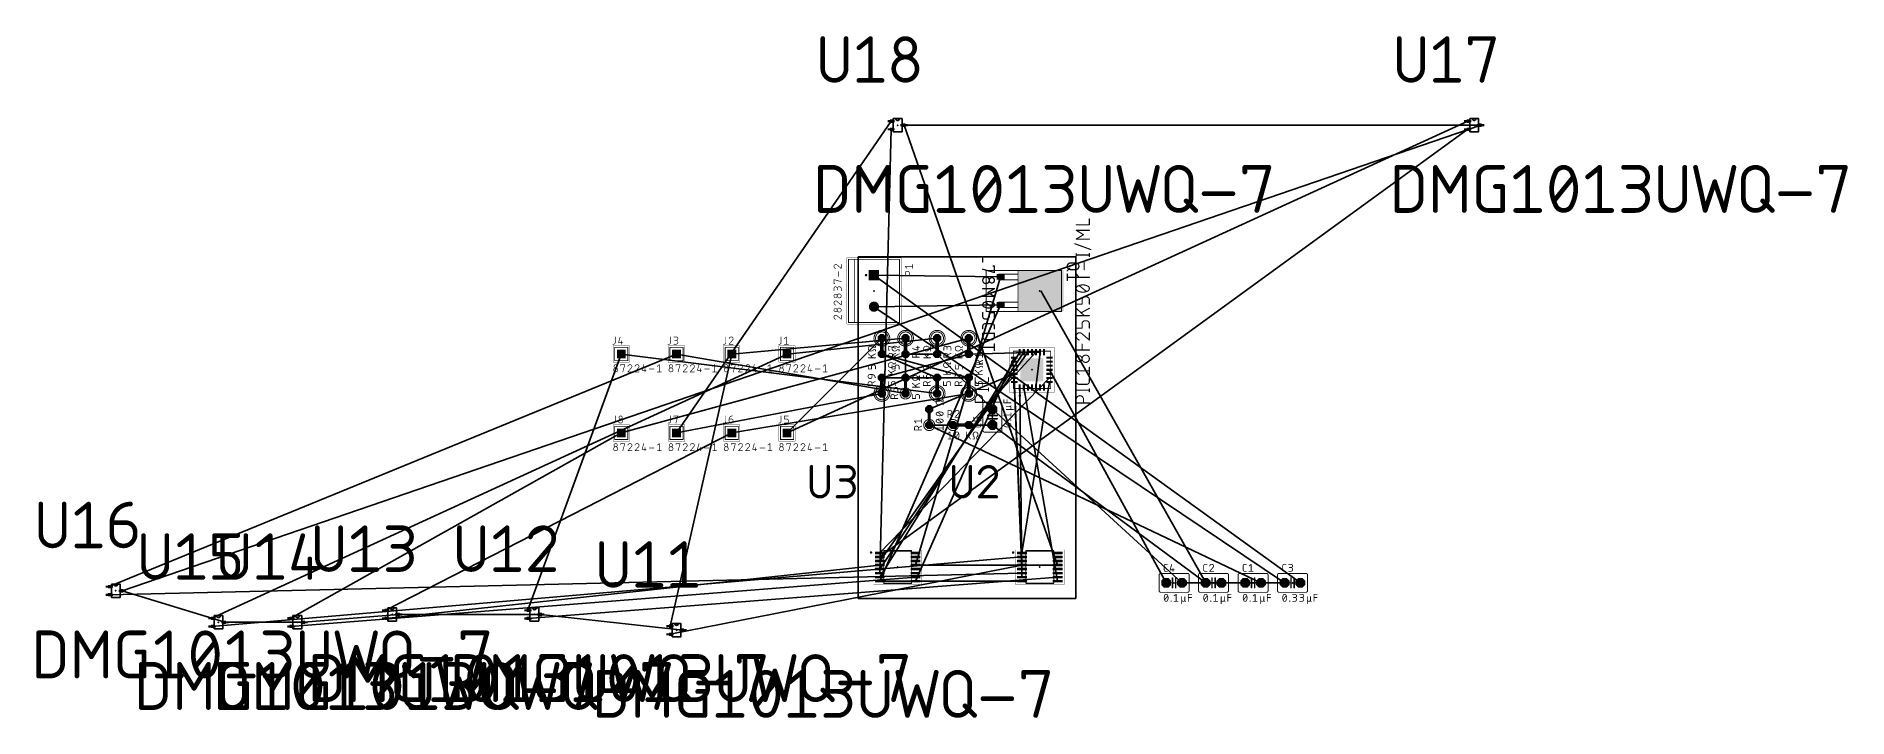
# Model space of a CAD drawing. Extents: x -132 to 159, y -19 to 91.
import ezdxf

# ---------------------------------------------------------------- set-up
doc = ezdxf.new("R2010")
doc.units = 0
for name, color, linetype in [('1', 22, 'CONTINUOUS'), ('17', 82, 'CONTINUOUS'), ('19', 53, 'CONTINUOUS'), ('20', 30, 'CONTINUOUS'), ('21', 253, 'CONTINUOUS'), ('23', 7, 'CONTINUOUS'), ('25', 253, 'CONTINUOUS'), ('27', 253, 'CONTINUOUS'), ('39', 22, 'CONTINUOUS'), ('51', 253, 'CONTINUOUS')]:
    doc.layers.add(name, color=color, linetype=linetype)

# ---------------------------------------------------------------- blocks, each defined once
blk = doc.blocks.new('OCTAGONP')
at = {"const_width": 0.5}
blk.add_lwpolyline([(-0.25, -0.1036), (-0.25, 0.1036), (-0.1036, 0.25), (0.1036, 0.25), (0.25, 0.1036), (0.25, -0.1036), (0.1036, -0.25), (-0.1036, -0.25), (-0.25, -0.1036), (-0.25, 0.1036)], dxfattribs=at)
blk = doc.blocks.new('SQUAREP')
blk.add_solid([(-0.5, -0.5), (0.5, -0.5), (-0.5, 0.5), (0.5, 0.5)])
blk = doc.blocks.new('ROUNDP')
at = {"const_width": 0.5}
blk.add_lwpolyline([(0, -0.25, 1), (0, 0.25, 1), (0, -0.25)], format="xyb", dxfattribs=at)
blk = doc.blocks.new('RECT166400X52800R25')
at = {"const_width": 0.0413}
blk.add_lwpolyline([(0.4994, -0.1237), (0.4994, 0.1237, 0.4142), (0.4788, 0.1444), (-0.4788, 0.1444, 0.4142), (-0.4994, 0.1237), (-0.4994, -0.1237, 0.4142), (-0.4788, -0.1444), (0.4788, -0.1444, 0.4142)], format="xyb", close=True, dxfattribs=at)
blk.add_solid([(-0.4891, -0.1341), (0.4891, -0.1341), (-0.4891, 0.1341), (0.4891, 0.1341)])
blk = doc.blocks.new('RECT')
blk.add_solid([(-0.5, -0.5), (0.5, -0.5), (-0.5, 0.5), (0.5, 0.5)])
blk = doc.blocks.new('RECT251200X65600R25')
at = {"const_width": 0.0513}
blk.add_lwpolyline([(0.7594, -0.1537), (0.7594, 0.1537, 0.4142), (0.7338, 0.1794), (-0.7338, 0.1794, 0.4142), (-0.7594, 0.1537), (-0.7594, -0.1537, 0.4142), (-0.7338, -0.1794), (0.7338, -0.1794, 0.4142)], format="xyb", close=True, dxfattribs=at)
blk.add_solid([(-0.7466, -0.1666), (0.7466, -0.1666), (-0.7466, 0.1666), (0.7466, 0.1666)])

msp = doc.modelspace()

# ---------------------------------------------------------------- linework, layer by layer
at = {"layer": '19'}
for p, q in [((-118.3386, 1.27), (100.1014, 76.2)), ((5.3086, 76.8604), (-29.21, 26.67)), ((-11.43, 26.67), (98.0186, 76.8604)), ((7.3914, 76.2), (32.08, 5.405)), ((100.1014, 76.2), (7.3914, 76.2)), ((3.48, 6.705), (98.0186, 75.5396)), ((3.48, 4.105), (5.3086, 75.5396)), ((2.54, 52.07), (22.9108, 51.7906)), ((71.12, 2.54), (2.54, 52.07)), ((9.22, 5.405), (22.9108, 51.7906)), ((29.3624, 49.53), (55.88, 2.54)), ((22.9108, 47.2694), (2.54, 46.99)), ((68.58, 2.54), (2.54, 46.99)), ((3.48, 2.805), (22.9108, 47.2694)), ((17.78, 41.91), (-38.1, 26.67)), ((7.62, 41.91), (-20.32, 39.37)), ((12.7, 41.91), (-11.43, 39.37)), ((3.81, 41.91), (-11.43, 26.67)), ((-120.4214, 1.9304), (-29.21, 39.37)), ((-103.9114, -3.1496), (-11.43, 39.37)), ((-53.1114, -1.8796), (-38.1, 39.37)), ((12.7, 33.02), (-38.1, 39.37)), ((-20.32, 39.37), (-30.2514, -4.4196)), ((7.62, 33.02), (-29.21, 39.37)), ((3.48, 6.055), (27.29, 39.665)), ((3.48, 4.755), (26.64, 39.665)), ((3.48, 3.455), (25.99, 39.665)), ((3.81, 39.37), (12.7, 35.56)), ((17.78, 35.56), (3.81, 39.37)), ((17.78, 39.37), (3.81, 35.56)), ((7.62, 39.37), (12.7, 39.37)), ((7.62, 35.56), (7.62, 39.37)), ((9.22, 2.805), (25.105, 38.78)), ((12.7, 39.37), (21.59, 30.48)), ((29.24, 39.665), (17.78, 39.37)), ((28.59, 39.665), (17.78, 27.94)), ((28.59, 33.995), (29.24, 39.665)), ((3.48, 7.355), (30.775, 35.53)), ((3.81, 35.56), (17.78, 35.56)), ((12.7, 35.56), (7.62, 35.56)), ((11.43, 30.48), (25.105, 36.18)), ((26.34, 6.055), (25.105, 35.53)), ((30.775, 36.83), (49.53, 2.54)), ((3.81, 33.02), (-29.21, 26.67)), ((17.78, 33.02), (-20.32, 26.67)), ((26.34, 4.755), (25.105, 34.88)), ((26.34, 3.455), (25.99, 33.995)), ((26.34, 7.355), (30.775, 34.88)), ((32.08, 2.805), (26.64, 33.995)), ((21.59, 30.48), (52.07, 2.54)), ((-38.1, 26.67), (-91.2114, -3.1496)), ((-75.9714, -1.8796), (-20.32, 26.67)), ((11.43, 27.94), (64.77, 2.54)), ((15.24, 27.94), (11.43, 27.94)), ((17.78, 27.94), (21.59, 27.94)), ((21.59, 27.94), (55.88, 2.54)), ((26.34, 6.705), (-103.9114, -4.4704)), ((-120.4214, 0.6096), (26.34, 4.105)), ((9.22, 3.455), (-91.2114, -4.4704)), ((3.48, 5.405), (-75.9714, -3.2004)), ((32.08, 3.455), (-53.1114, -3.2004)), ((26.34, 5.405), (-30.2514, -5.7404)), ((32.08, 5.405), (9.22, 5.405)), ((-101.8286, -3.81), (-118.3386, 1.27)), ((26.34, 2.805), (3.48, 2.805)), ((52.07, 2.54), (58.42, 2.54)), ((58.42, 2.54), (62.23, 2.54)), ((62.23, 2.54), (68.58, 2.54)), ((-73.8886, -2.54), (-89.1286, -3.81)), ((-51.0286, -2.54), (-73.8886, -2.54)), ((-28.1686, -5.08), (-51.0286, -2.54)), ((-89.1286, -3.81), (-101.8286, -3.81))]:
    msp.add_line(p, q, dxfattribs=at)
at = {"layer": '20'}
for p, q in [((35, 55), (0, 55)), ((0, 55), (0, 0)), ((35, 0), (35, 55)), ((0, 0), (35, 0))]:
    msp.add_line(p, q, dxfattribs=at)
at = {"layer": '21'}
for points, const_width in [([(6.6548, 77.2668), (6.1214, 77.2668)], 0.1524), ([(7.0612, 77.2668), (6.6548, 77.2668)], 0.1524), ([(7.0612, 76.708), (7.0612, 77.2668)], 0.1524), ([(7.0612, 75.1332), (7.0612, 75.692)], 0.1524), ([(99.3648, 77.2668), (98.8314, 77.2668)], 0.1524), ([(99.7712, 77.2668), (99.3648, 77.2668)], 0.1524), ([(99.7712, 76.708), (99.7712, 77.2668)], 0.1524), ([(99.7712, 75.1332), (99.7712, 75.692)], 0.1524), ([(6.1214, 75.1332), (7.0612, 75.1332)], 0.1524), ([(98.8314, 75.1332), (99.7712, 75.1332)], 0.1524), ([(-1.56, 44.45), (-1.56, 54.61)], 0.127), ([(-1.56, 54.61), (-0.56, 54.61)], 0.127), ([(-0.56, 54.61), (6.64, 54.61)], 0.127), ([(-0.56, 54.61), (-0.56, 44.45)], 0.127), ([(6.64, 54.61), (6.64, 44.45)], 0.127), ([(-0.56, 44.45), (-1.56, 44.45)], 0.127), ([(6.64, 44.45), (-0.56, 44.45)], 0.127), ([(3.81, 40.894), (3.81, 40.386)], 0.6096), ([(7.62, 40.894), (7.62, 40.386)], 0.6096), ([(12.7, 40.894), (12.7, 40.386)], 0.6096), ([(17.78, 40.894), (17.78, 40.386)], 0.6096), ([(-39.167, 40.437), (-37.033, 40.437)], 0.127), ([(-39.167, 38.303), (-39.167, 40.437)], 0.127), ([(-37.033, 38.303), (-39.167, 38.303)], 0.127), ([(-37.033, 40.437), (-37.033, 38.303)], 0.127), ([(-30.277, 40.437), (-28.143, 40.437)], 0.127), ([(-30.277, 38.303), (-30.277, 40.437)], 0.127), ([(-28.143, 38.303), (-30.277, 38.303)], 0.127), ([(-28.143, 40.437), (-28.143, 38.303)], 0.127), ([(-21.387, 40.437), (-19.253, 40.437)], 0.127), ([(-21.387, 38.303), (-21.387, 40.437)], 0.127), ([(-19.253, 38.303), (-21.387, 38.303)], 0.127), ([(-19.253, 40.437), (-19.253, 38.303)], 0.127), ([(-12.497, 40.437), (-10.363, 40.437)], 0.127), ([(-12.497, 38.303), (-12.497, 40.437)], 0.127), ([(-10.363, 38.303), (-12.497, 38.303)], 0.127), ([(-10.363, 40.437), (-10.363, 38.303)], 0.127), ([(24.94, 39.13), (24.94, 39.83)], 0.127), ([(24.94, 39.83), (25.64, 39.83)], 0.127), ([(30.94, 39.83), (30.24, 39.83)], 0.127), ([(30.94, 39.13), (30.94, 39.83)], 0.127), ([(3.81, 34.036), (3.81, 34.544)], 0.6096), ([(7.62, 34.163), (7.62, 34.417)], 0.508), ([(12.7, 34.036), (12.7, 34.544)], 0.6096), ([(17.78, 34.036), (17.78, 34.544)], 0.6096), ([(24.94, 34.53), (24.94, 33.83)], 0.127), ([(24.94, 33.83), (25.64, 33.83)], 0.127), ([(30.94, 33.83), (30.24, 33.83)], 0.127), ([(30.94, 34.53), (30.94, 33.83)], 0.127), ([(11.43, 29.083), (11.43, 29.337)], 0.508), ([(20.066, 27.051), (20.066, 31.369)], 0.1524), ([(20.32, 31.623), (22.86, 31.623)], 0.1524), ([(21.59, 29.464), (20.828, 29.464)], 0.254), ([(21.59, 29.464), (22.352, 29.464)], 0.254), ([(21.59, 29.591), (21.59, 29.464)], 0.1524), ([(23.114, 31.369), (23.114, 27.051)], 0.1524), ([(-39.167, 27.737), (-37.033, 27.737)], 0.127), ([(-39.167, 25.603), (-39.167, 27.737)], 0.127), ([(-37.033, 27.737), (-37.033, 25.603)], 0.127), ([(-30.277, 27.737), (-28.143, 27.737)], 0.127), ([(-30.277, 25.603), (-30.277, 27.737)], 0.127), ([(-28.143, 27.737), (-28.143, 25.603)], 0.127), ([(-21.387, 27.737), (-19.253, 27.737)], 0.127), ([(-21.387, 25.603), (-21.387, 27.737)], 0.127), ([(-19.253, 27.737), (-19.253, 25.603)], 0.127), ([(-12.497, 27.737), (-10.363, 27.737)], 0.127), ([(-12.497, 25.603), (-12.497, 27.737)], 0.127), ([(-10.363, 27.737), (-10.363, 25.603)], 0.127), ([(16.383, 27.94), (16.637, 27.94)], 0.508), ([(20.32, 26.797), (22.86, 26.797)], 0.1524), ([(20.828, 28.956), (21.59, 28.956)], 0.254), ([(21.59, 28.956), (22.352, 28.956)], 0.254), ([(21.59, 28.956), (21.59, 28.829)], 0.1524), ([(-37.033, 25.603), (-39.167, 25.603)], 0.127), ([(-28.143, 25.603), (-30.277, 25.603)], 0.127), ([(-19.253, 25.603), (-21.387, 25.603)], 0.127), ([(-10.363, 25.603), (-12.497, 25.603)], 0.127), ([(8.6, 7.74), (4.1, 7.74)], 0.127), ([(31.46, 7.74), (26.96, 7.74)], 0.127), ([(48.387, 3.81), (48.387, 1.27)], 0.1524), ([(48.641, 4.064), (52.959, 4.064)], 0.1524), ([(50.546, 3.302), (50.546, 2.54)], 0.254), ([(51.054, 2.54), (51.054, 3.302)], 0.254), ([(53.213, 3.81), (53.213, 1.27)], 0.1524), ([(54.737, 3.81), (54.737, 1.27)], 0.1524), ([(54.991, 4.064), (59.309, 4.064)], 0.1524), ([(56.896, 3.302), (56.896, 2.54)], 0.254), ([(57.404, 2.54), (57.404, 3.302)], 0.254), ([(59.563, 3.81), (59.563, 1.27)], 0.1524), ([(61.087, 3.81), (61.087, 1.27)], 0.1524), ([(61.341, 4.064), (65.659, 4.064)], 0.1524), ([(63.246, 3.302), (63.246, 2.54)], 0.254), ([(63.754, 2.54), (63.754, 3.302)], 0.254), ([(65.913, 3.81), (65.913, 1.27)], 0.1524), ([(67.437, 3.81), (67.437, 1.27)], 0.1524), ([(67.691, 4.064), (72.009, 4.064)], 0.1524), ([(69.596, 3.302), (69.596, 2.54)], 0.254), ([(70.104, 2.54), (70.104, 3.302)], 0.254), ([(72.263, 3.81), (72.263, 1.27)], 0.1524), ([(-119.0752, 2.3368), (-119.6086, 2.3368)], 0.1524), ([(-119.6086, 0.2032), (-118.6688, 0.2032)], 0.1524), ([(-118.6688, 2.3368), (-119.0752, 2.3368)], 0.1524), ([(-118.6688, 1.778), (-118.6688, 2.3368)], 0.1524), ([(-118.6688, 0.2032), (-118.6688, 0.762)], 0.1524), ([(4.1, 2.42), (8.6, 2.42)], 0.127), ([(26.96, 2.42), (31.46, 2.42)], 0.127), ([(52.959, 1.016), (48.641, 1.016)], 0.1524), ([(50.546, 2.54), (50.419, 2.54)], 0.1524), ([(50.546, 2.54), (50.546, 1.778)], 0.254), ([(51.054, 2.54), (51.054, 1.778)], 0.254), ([(51.181, 2.54), (51.054, 2.54)], 0.1524), ([(59.309, 1.016), (54.991, 1.016)], 0.1524), ([(56.896, 2.54), (56.769, 2.54)], 0.1524), ([(56.896, 2.54), (56.896, 1.778)], 0.254), ([(57.404, 2.54), (57.404, 1.778)], 0.254), ([(57.531, 2.54), (57.404, 2.54)], 0.1524), ([(65.659, 1.016), (61.341, 1.016)], 0.1524), ([(63.246, 2.54), (63.119, 2.54)], 0.1524), ([(63.246, 2.54), (63.246, 1.778)], 0.254), ([(63.754, 2.54), (63.754, 1.778)], 0.254), ([(63.881, 2.54), (63.754, 2.54)], 0.1524), ([(72.009, 1.016), (67.691, 1.016)], 0.1524), ([(69.596, 2.54), (69.469, 2.54)], 0.1524), ([(69.596, 2.54), (69.596, 1.778)], 0.254), ([(70.104, 2.54), (70.104, 1.778)], 0.254), ([(70.231, 2.54), (70.104, 2.54)], 0.1524), ([(-102.5652, -2.7432), (-103.0986, -2.7432)], 0.1524), ([(-102.1588, -2.7432), (-102.5652, -2.7432)], 0.1524), ([(-102.1588, -3.302), (-102.1588, -2.7432)], 0.1524), ([(-89.8652, -2.7432), (-90.3986, -2.7432)], 0.1524), ([(-89.4588, -2.7432), (-89.8652, -2.7432)], 0.1524), ([(-89.4588, -3.302), (-89.4588, -2.7432)], 0.1524), ([(-74.6252, -1.4732), (-75.1586, -1.4732)], 0.1524), ([(-74.2188, -1.4732), (-74.6252, -1.4732)], 0.1524), ([(-74.2188, -2.032), (-74.2188, -1.4732)], 0.1524), ([(-51.7652, -1.4732), (-52.2986, -1.4732)], 0.1524), ([(-51.3588, -1.4732), (-51.7652, -1.4732)], 0.1524), ([(-51.3588, -2.032), (-51.3588, -1.4732)], 0.1524), ([(-103.0986, -4.8768), (-102.1588, -4.8768)], 0.1524), ([(-102.1588, -4.8768), (-102.1588, -4.318)], 0.1524), ([(-90.3986, -4.8768), (-89.4588, -4.8768)], 0.1524), ([(-89.4588, -4.8768), (-89.4588, -4.318)], 0.1524), ([(-75.1586, -3.6068), (-74.2188, -3.6068)], 0.1524), ([(-74.2188, -3.6068), (-74.2188, -3.048)], 0.1524), ([(-52.2986, -3.6068), (-51.3588, -3.6068)], 0.1524), ([(-51.3588, -3.6068), (-51.3588, -3.048)], 0.1524), ([(-28.9052, -4.0132), (-29.4386, -4.0132)], 0.1524), ([(-28.4988, -4.0132), (-28.9052, -4.0132)], 0.1524), ([(-28.4988, -4.572), (-28.4988, -4.0132)], 0.1524), ([(-28.4988, -6.1468), (-28.4988, -5.588)], 0.1524), ([(-29.4386, -6.1468), (-28.4988, -6.1468)], 0.1524)]:
    msp.add_lwpolyline(points, dxfattribs=dict(at, const_width=const_width))
for points, const_width in [([(6.1214, 77.3049, 1), (6.1214, 77.2287)], 0.0762), ([(6.223, 76.9874, 0.543), (6.6548, 77.2668)], 0.1524), ([(6.2386, 77.0222, 1), (6.2074, 76.9526)], 0.0762), ([(6.6548, 77.3049, 1), (6.6548, 77.2287)], 0.0762), ([(6.6929, 77.2667, 1), (6.6167, 77.2669)], 0.0762), ([(6.6548, 77.2287, 1), (6.6548, 77.3049)], 0.0762), ([(7.0993, 77.2668, 1), (7.0231, 77.2668)], 0.0762), ([(7.0231, 76.708, 1), (7.0993, 76.708)], 0.0762), ([(7.0993, 75.692, 1), (7.0231, 75.692)], 0.0762), ([(7.0612, 77.2287, 1), (7.0612, 77.3049)], 0.0762), ([(98.8314, 77.3049, 1), (98.8314, 77.2287)], 0.0762), ([(98.933, 76.9874, 0.543), (99.3648, 77.2668)], 0.1524), ([(98.9486, 77.0222, 1), (98.9174, 76.9526)], 0.0762), ([(99.3648, 77.3049, 1), (99.3648, 77.2287)], 0.0762), ([(99.4029, 77.2667, 1), (99.3267, 77.2669)], 0.0762), ([(99.3648, 77.2287, 1), (99.3648, 77.3049)], 0.0762), ([(99.8093, 77.2668, 1), (99.7331, 77.2668)], 0.0762), ([(99.7331, 76.708, 1), (99.8093, 76.708)], 0.0762), ([(99.8093, 75.692, 1), (99.7331, 75.692)], 0.0762), ([(99.7712, 77.2287, 1), (99.7712, 77.3049)], 0.0762), ([(6.1214, 75.1713, 1), (6.1214, 75.0951)], 0.0762), ([(7.0231, 75.1332, 1), (7.0993, 75.1332)], 0.0762), ([(7.0612, 75.0951, 1), (7.0612, 75.1713)], 0.0762), ([(98.8314, 75.1713, 1), (98.8314, 75.0951)], 0.0762), ([(99.7331, 75.1332, 1), (99.8093, 75.1332)], 0.0762), ([(99.7712, 75.0951, 1), (99.7712, 75.1713)], 0.0762), ([(-1.56, 54.6418, 1), (-1.56, 54.5782)], 0.0635), ([(-1.5283, 54.61, 1), (-1.5917, 54.61)], 0.0635), ([(-0.56, 54.6418, 1), (-0.56, 54.5782)], 0.0635), ([(-0.5283, 54.61, 1), (-0.5917, 54.61)], 0.0635), ([(-0.56, 54.5782, 1), (-0.56, 54.6418)], 0.0635), ([(6.6718, 54.61, 1), (6.6083, 54.61)], 0.0635), ([(6.64, 54.5782, 1), (6.64, 54.6418)], 0.0635), ([(-1.56, 44.4818, 1), (-1.56, 44.4183)], 0.0635), ([(-1.5917, 44.45, 1), (-1.5283, 44.45)], 0.0635), ([(-0.56, 44.4818, 1), (-0.56, 44.4183)], 0.0635), ([(-0.5917, 44.45, 1), (-0.5283, 44.45)], 0.0635), ([(-0.56, 44.4183, 1), (-0.56, 44.4818)], 0.0635), ([(6.6083, 44.45, 1), (6.6718, 44.45)], 0.0635), ([(6.64, 44.4183, 1), (6.64, 44.4818)], 0.0635), ([(3.81, 40.64, 1), (3.81, 43.18, 1), (3.81, 40.64)], 0.1524), ([(3.9624, 40.894, 1), (3.6576, 40.894)], 0.3048), ([(7.62, 40.64, 1), (7.62, 43.18, 1), (7.62, 40.64)], 0.1524), ([(7.7724, 40.894, 1), (7.4676, 40.894)], 0.3048), ([(12.7, 40.64, 1), (12.7, 43.18, 1), (12.7, 40.64)], 0.1524), ([(12.8524, 40.894, 1), (12.5476, 40.894)], 0.3048), ([(17.78, 40.64, 1), (17.78, 43.18, 1), (17.78, 40.64)], 0.1524), ([(17.9324, 40.894, 1), (17.6276, 40.894)], 0.3048), ([(-39.1352, 40.437, 1), (-39.1988, 40.437)], 0.0635), ([(-39.1988, 38.303, 1), (-39.1352, 38.303)], 0.0635), ([(-39.167, 40.4688, 1), (-39.167, 40.4053)], 0.0635), ([(-39.167, 38.3348, 1), (-39.167, 38.2713)], 0.0635), ([(-37.0012, 40.437, 1), (-37.0648, 40.437)], 0.0635), ([(-37.0648, 38.303, 1), (-37.0012, 38.303)], 0.0635), ([(-37.033, 40.4053, 1), (-37.033, 40.4688)], 0.0635), ([(-37.033, 38.2713, 1), (-37.033, 38.3348)], 0.0635), ([(-30.277, 40.4688, 1), (-30.277, 40.4053)], 0.0635), ([(-30.2453, 40.437, 1), (-30.3087, 40.437)], 0.0635), ([(-30.277, 38.3348, 1), (-30.277, 38.2713)], 0.0635), ([(-30.3087, 38.303, 1), (-30.2453, 38.303)], 0.0635), ([(-28.1113, 40.437, 1), (-28.1747, 40.437)], 0.0635), ([(-28.1747, 38.303, 1), (-28.1113, 38.303)], 0.0635), ([(-28.143, 40.4053, 1), (-28.143, 40.4688)], 0.0635), ([(-28.143, 38.2713, 1), (-28.143, 38.3348)], 0.0635), ([(-21.387, 40.4688, 1), (-21.387, 40.4053)], 0.0635), ([(-21.3553, 40.437, 1), (-21.4187, 40.437)], 0.0635), ([(-21.387, 38.3348, 1), (-21.387, 38.2713)], 0.0635), ([(-21.4187, 38.303, 1), (-21.3553, 38.303)], 0.0635), ([(-19.2213, 40.437, 1), (-19.2847, 40.437)], 0.0635), ([(-19.2847, 38.303, 1), (-19.2213, 38.303)], 0.0635), ([(-19.253, 40.4053, 1), (-19.253, 40.4688)], 0.0635), ([(-19.253, 38.2713, 1), (-19.253, 38.3348)], 0.0635), ([(-12.4652, 40.437, 1), (-12.5288, 40.437)], 0.0635), ([(-12.5288, 38.303, 1), (-12.4652, 38.303)], 0.0635), ([(-12.497, 40.4688, 1), (-12.497, 40.4053)], 0.0635), ([(-12.497, 38.3348, 1), (-12.497, 38.2713)], 0.0635), ([(-10.3313, 40.437, 1), (-10.3948, 40.437)], 0.0635), ([(-10.3948, 38.303, 1), (-10.3313, 38.303)], 0.0635), ([(-10.363, 40.4053, 1), (-10.363, 40.4688)], 0.0635), ([(-10.363, 38.2713, 1), (-10.363, 38.3348)], 0.0635), ([(3.6576, 40.386, 1), (3.9624, 40.386)], 0.3048), ([(7.4676, 40.386, 1), (7.7724, 40.386)], 0.3048), ([(12.5476, 40.386, 1), (12.8524, 40.386)], 0.3048), ([(17.6276, 40.386, 1), (17.9324, 40.386)], 0.3048), ([(24.94, 39.8618, 1), (24.94, 39.7983)], 0.0635), ([(24.9718, 39.83, 1), (24.9083, 39.83)], 0.0635), ([(24.9083, 39.13, 1), (24.9718, 39.13)], 0.0635), ([(25.64, 39.7983, 1), (25.64, 39.8618)], 0.0635), ([(30.24, 39.8618, 1), (30.24, 39.7983)], 0.0635), ([(30.9718, 39.83, 1), (30.9083, 39.83)], 0.0635), ([(30.9083, 39.13, 1), (30.9718, 39.13)], 0.0635), ([(30.94, 39.7983, 1), (30.94, 39.8618)], 0.0635), ([(3.81, 31.75, 1), (3.81, 34.29, 1), (3.81, 31.75)], 0.1524), ([(3.9624, 34.544, 1), (3.6576, 34.544)], 0.3048), ([(3.6576, 34.036, 1), (3.9624, 34.036)], 0.3048), ([(7.747, 34.417, 1), (7.493, 34.417)], 0.254), ([(7.493, 34.163, 1), (7.747, 34.163)], 0.254), ([(12.7, 31.75, 1), (12.7, 34.29, 1), (12.7, 31.75)], 0.1524), ([(12.8524, 34.544, 1), (12.5476, 34.544)], 0.3048), ([(12.5476, 34.036, 1), (12.8524, 34.036)], 0.3048), ([(17.78, 31.75, 1), (17.78, 34.29, 1), (17.78, 31.75)], 0.1524), ([(17.9324, 34.544, 1), (17.6276, 34.544)], 0.3048), ([(17.6276, 34.036, 1), (17.9324, 34.036)], 0.3048), ([(24.9718, 34.53, 1), (24.9083, 34.53)], 0.0635), ([(24.94, 33.8618, 1), (24.94, 33.7982)], 0.0635), ([(24.9083, 33.83, 1), (24.9718, 33.83)], 0.0635), ([(25.64, 33.7982, 1), (25.64, 33.8618)], 0.0635), ([(26.01, 32.585, 1), (26.01, 32.785, 1), (26.01, 32.585)], 0.2), ([(30.24, 33.8618, 1), (30.24, 33.7982)], 0.0635), ([(30.9718, 34.53, 1), (30.9083, 34.53)], 0.0635), ([(30.9083, 33.83, 1), (30.9718, 33.83)], 0.0635), ([(30.94, 33.7982, 1), (30.94, 33.8618)], 0.0635), ([(11.557, 29.337, 1), (11.303, 29.337)], 0.254), ([(11.303, 29.083, 1), (11.557, 29.083)], 0.254), ([(20.32, 31.623, 0.4142), (20.066, 31.369)], 0.1524), ([(20.1041, 31.369, 1), (20.0279, 31.369)], 0.0762), ([(20.0279, 31.369, 1), (20.1041, 31.369)], 0.0762), ([(20.32, 31.6611, 1), (20.32, 31.5849)], 0.0762), ([(20.32, 31.5849, 1), (20.32, 31.6611)], 0.0762), ([(20.828, 29.5275, 1), (20.828, 29.4005)], 0.127), ([(21.59, 29.5275, 1), (21.59, 29.4005)], 0.127), ([(21.6281, 29.591, 1), (21.5519, 29.591)], 0.0762), ([(21.5519, 29.464, 1), (21.6281, 29.464)], 0.0762), ([(21.59, 29.4005, 1), (21.59, 29.5275)], 0.127), ([(22.352, 29.4005, 1), (22.352, 29.5275)], 0.127), ([(23.114, 31.369, 0.4142), (22.86, 31.623)], 0.1524), ([(22.86, 31.6611, 1), (22.86, 31.5849)], 0.0762), ([(22.86, 31.5849, 1), (22.86, 31.6611)], 0.0762), ([(23.1521, 31.369, 1), (23.0759, 31.369)], 0.0762), ([(23.0759, 31.369, 1), (23.1521, 31.369)], 0.0762), ([(-39.1352, 27.737, 1), (-39.1988, 27.737)], 0.0635), ([(-39.167, 27.7688, 1), (-39.167, 27.7053)], 0.0635), ([(-37.0012, 27.737, 1), (-37.0648, 27.737)], 0.0635), ([(-37.033, 27.7053, 1), (-37.033, 27.7688)], 0.0635), ([(-30.277, 27.7688, 1), (-30.277, 27.7053)], 0.0635), ([(-30.2453, 27.737, 1), (-30.3087, 27.737)], 0.0635), ([(-28.1113, 27.737, 1), (-28.1747, 27.737)], 0.0635), ([(-28.143, 27.7053, 1), (-28.143, 27.7688)], 0.0635), ([(-21.387, 27.7688, 1), (-21.387, 27.7053)], 0.0635), ([(-21.3553, 27.737, 1), (-21.4187, 27.737)], 0.0635), ([(-19.2213, 27.737, 1), (-19.2847, 27.737)], 0.0635), ([(-19.253, 27.7053, 1), (-19.253, 27.7688)], 0.0635), ([(-12.4652, 27.737, 1), (-12.5288, 27.737)], 0.0635), ([(-12.497, 27.7688, 1), (-12.497, 27.7053)], 0.0635), ([(-10.3313, 27.737, 1), (-10.3948, 27.737)], 0.0635), ([(-10.363, 27.7053, 1), (-10.363, 27.7688)], 0.0635), ([(16.383, 28.067, 1), (16.383, 27.813)], 0.254), ([(16.637, 27.813, 1), (16.637, 28.067)], 0.254), ([(20.066, 27.051, 0.4142), (20.32, 26.797)], 0.1524), ([(20.1041, 27.051, 1), (20.0279, 27.051)], 0.0762), ([(20.0279, 27.051, 1), (20.1041, 27.051)], 0.0762), ([(20.32, 26.8351, 1), (20.32, 26.7589)], 0.0762), ([(20.32, 26.7589, 1), (20.32, 26.8351)], 0.0762), ([(20.828, 29.0195, 1), (20.828, 28.8925)], 0.127), ([(21.59, 29.0195, 1), (21.59, 28.8925)], 0.127), ([(21.6281, 28.956, 1), (21.5519, 28.956)], 0.0762), ([(21.5519, 28.829, 1), (21.6281, 28.829)], 0.0762), ([(21.59, 28.8925, 1), (21.59, 29.0195)], 0.127), ([(22.352, 28.8925, 1), (22.352, 29.0195)], 0.127), ([(22.86, 26.797, 0.4142), (23.114, 27.051)], 0.1524), ([(22.86, 26.8351, 1), (22.86, 26.7589)], 0.0762), ([(22.86, 26.7589, 1), (22.86, 26.8351)], 0.0762), ([(23.1521, 27.051, 1), (23.0759, 27.051)], 0.0762), ([(23.0759, 27.051, 1), (23.1521, 27.051)], 0.0762), ([(-39.1988, 25.603, 1), (-39.1352, 25.603)], 0.0635), ([(-39.167, 25.6348, 1), (-39.167, 25.5713)], 0.0635), ([(-37.0648, 25.603, 1), (-37.0012, 25.603)], 0.0635), ([(-37.033, 25.5713, 1), (-37.033, 25.6348)], 0.0635), ([(-30.277, 25.6348, 1), (-30.277, 25.5713)], 0.0635), ([(-30.3087, 25.603, 1), (-30.2453, 25.603)], 0.0635), ([(-28.1747, 25.603, 1), (-28.1113, 25.603)], 0.0635), ([(-28.143, 25.5713, 1), (-28.143, 25.6348)], 0.0635), ([(-21.387, 25.6348, 1), (-21.387, 25.5713)], 0.0635), ([(-21.4187, 25.603, 1), (-21.3553, 25.603)], 0.0635), ([(-19.2847, 25.603, 1), (-19.2213, 25.603)], 0.0635), ([(-19.253, 25.5713, 1), (-19.253, 25.6348)], 0.0635), ([(-12.5288, 25.603, 1), (-12.4652, 25.603)], 0.0635), ([(-12.497, 25.6348, 1), (-12.497, 25.5713)], 0.0635), ([(-10.3948, 25.603, 1), (-10.3313, 25.603)], 0.0635), ([(-10.363, 25.5713, 1), (-10.363, 25.6348)], 0.0635), ([(2.07, 7.32, 1), (2.07, 7.52, 1), (2.07, 7.32)], 0.2), ([(4.1, 7.7717, 1), (4.1, 7.7083)], 0.0635), ([(8.6, 7.7083, 1), (8.6, 7.7717)], 0.0635), ([(24.93, 7.32, 1), (24.93, 7.52, 1), (24.93, 7.32)], 0.2), ([(26.96, 7.7717, 1), (26.96, 7.7083)], 0.0635), ([(31.46, 7.7083, 1), (31.46, 7.7717)], 0.0635), ([(48.641, 4.064, 0.4142), (48.387, 3.81)], 0.1524), ([(48.4251, 3.81, 1), (48.3489, 3.81)], 0.0762), ([(48.3489, 3.81, 1), (48.4251, 3.81)], 0.0762), ([(48.641, 4.1021, 1), (48.641, 4.0259)], 0.0762), ([(48.641, 4.0259, 1), (48.641, 4.1021)], 0.0762), ([(50.6095, 3.302, 1), (50.4825, 3.302)], 0.127), ([(51.1175, 3.302, 1), (50.9905, 3.302)], 0.127), ([(53.213, 3.81, 0.4142), (52.959, 4.064)], 0.1524), ([(52.959, 4.1021, 1), (52.959, 4.0259)], 0.0762), ([(52.959, 4.0259, 1), (52.959, 4.1021)], 0.0762), ([(53.2511, 3.81, 1), (53.1749, 3.81)], 0.0762), ([(53.1749, 3.81, 1), (53.2511, 3.81)], 0.0762), ([(54.991, 4.064, 0.4142), (54.737, 3.81)], 0.1524), ([(54.7751, 3.81, 1), (54.6989, 3.81)], 0.0762), ([(54.6989, 3.81, 1), (54.7751, 3.81)], 0.0762), ([(54.991, 4.1021, 1), (54.991, 4.0259)], 0.0762), ([(54.991, 4.0259, 1), (54.991, 4.1021)], 0.0762), ([(56.9595, 3.302, 1), (56.8325, 3.302)], 0.127), ([(57.4675, 3.302, 1), (57.3405, 3.302)], 0.127), ([(59.563, 3.81, 0.4142), (59.309, 4.064)], 0.1524), ([(59.309, 4.1021, 1), (59.309, 4.0259)], 0.0762), ([(59.309, 4.0259, 1), (59.309, 4.1021)], 0.0762), ([(59.6011, 3.81, 1), (59.5249, 3.81)], 0.0762), ([(59.5249, 3.81, 1), (59.6011, 3.81)], 0.0762), ([(61.341, 4.064, 0.4142), (61.087, 3.81)], 0.1524), ([(61.1251, 3.81, 1), (61.0489, 3.81)], 0.0762), ([(61.0489, 3.81, 1), (61.1251, 3.81)], 0.0762), ([(61.341, 4.1021, 1), (61.341, 4.0259)], 0.0762), ([(61.341, 4.0259, 1), (61.341, 4.1021)], 0.0762), ([(63.3095, 3.302, 1), (63.1825, 3.302)], 0.127), ([(63.8175, 3.302, 1), (63.6905, 3.302)], 0.127), ([(65.913, 3.81, 0.4142), (65.659, 4.064)], 0.1524), ([(65.659, 4.1021, 1), (65.659, 4.0259)], 0.0762), ([(65.659, 4.0259, 1), (65.659, 4.1021)], 0.0762), ([(65.9511, 3.81, 1), (65.8749, 3.81)], 0.0762), ([(65.8749, 3.81, 1), (65.9511, 3.81)], 0.0762), ([(67.691, 4.064, 0.4142), (67.437, 3.81)], 0.1524), ([(67.4751, 3.81, 1), (67.3989, 3.81)], 0.0762), ([(67.3989, 3.81, 1), (67.4751, 3.81)], 0.0762), ([(67.691, 4.1021, 1), (67.691, 4.0259)], 0.0762), ([(67.691, 4.0259, 1), (67.691, 4.1021)], 0.0762), ([(69.6595, 3.302, 1), (69.5325, 3.302)], 0.127), ([(70.1675, 3.302, 1), (70.0405, 3.302)], 0.127), ([(72.263, 3.81, 0.4142), (72.009, 4.064)], 0.1524), ([(72.009, 4.1021, 1), (72.009, 4.0259)], 0.0762), ([(72.009, 4.0259, 1), (72.009, 4.1021)], 0.0762), ([(72.3011, 3.81, 1), (72.2249, 3.81)], 0.0762), ([(72.2249, 3.81, 1), (72.3011, 3.81)], 0.0762), ([(-119.6086, 2.3749, 1), (-119.6086, 2.2987)], 0.0762), ([(-119.6086, 0.2413, 1), (-119.6086, 0.1651)], 0.0762), ([(-119.507, 2.0574, 0.543), (-119.0752, 2.3368)], 0.1524), ([(-119.4914, 2.0922, 1), (-119.5226, 2.0226)], 0.0762), ([(-119.0752, 2.3749, 1), (-119.0752, 2.2987)], 0.0762), ([(-119.0371, 2.3367, 1), (-119.1133, 2.3369)], 0.0762), ([(-119.0752, 2.2987, 1), (-119.0752, 2.3749)], 0.0762), ([(-118.6307, 2.3368, 1), (-118.7069, 2.3368)], 0.0762), ([(-118.7069, 1.778, 1), (-118.6307, 1.778)], 0.0762), ([(-118.6307, 0.762, 1), (-118.7069, 0.762)], 0.0762), ([(-118.7069, 0.2032, 1), (-118.6307, 0.2032)], 0.0762), ([(-118.6688, 2.2987, 1), (-118.6688, 2.3749)], 0.0762), ([(-118.6688, 0.1651, 1), (-118.6688, 0.2413)], 0.0762), ([(4.1, 2.4518, 1), (4.1, 2.3882)], 0.0635), ([(8.6, 2.3882, 1), (8.6, 2.4518)], 0.0635), ([(26.96, 2.4518, 1), (26.96, 2.3882)], 0.0635), ([(31.46, 2.3882, 1), (31.46, 2.4518)], 0.0635), ([(48.387, 1.27, 0.4142), (48.641, 1.016)], 0.1524), ([(48.4251, 1.27, 1), (48.3489, 1.27)], 0.0762), ([(48.3489, 1.27, 1), (48.4251, 1.27)], 0.0762), ([(48.641, 1.0541, 1), (48.641, 0.9779)], 0.0762), ([(48.641, 0.9779, 1), (48.641, 1.0541)], 0.0762), ([(50.419, 2.5781, 1), (50.419, 2.5019)], 0.0762), ([(50.6095, 2.54, 1), (50.4825, 2.54)], 0.127), ([(50.4825, 2.54, 1), (50.6095, 2.54)], 0.127), ([(50.4825, 1.778, 1), (50.6095, 1.778)], 0.127), ([(50.546, 2.5019, 1), (50.546, 2.5781)], 0.0762), ([(51.1175, 2.54, 1), (50.9905, 2.54)], 0.127), ([(50.9905, 2.54, 1), (51.1175, 2.54)], 0.127), ([(50.9905, 1.778, 1), (51.1175, 1.778)], 0.127), ([(51.054, 2.5781, 1), (51.054, 2.5019)], 0.0762), ([(51.181, 2.5019, 1), (51.181, 2.5781)], 0.0762), ([(52.959, 1.016, 0.4142), (53.213, 1.27)], 0.1524), ([(52.959, 1.0541, 1), (52.959, 0.9779)], 0.0762), ([(52.959, 0.9779, 1), (52.959, 1.0541)], 0.0762), ([(53.2511, 1.27, 1), (53.1749, 1.27)], 0.0762), ([(53.1749, 1.27, 1), (53.2511, 1.27)], 0.0762), ([(54.737, 1.27, 0.4142), (54.991, 1.016)], 0.1524), ([(54.7751, 1.27, 1), (54.6989, 1.27)], 0.0762), ([(54.6989, 1.27, 1), (54.7751, 1.27)], 0.0762), ([(54.991, 1.0541, 1), (54.991, 0.9779)], 0.0762), ([(54.991, 0.9779, 1), (54.991, 1.0541)], 0.0762), ([(56.769, 2.5781, 1), (56.769, 2.5019)], 0.0762), ([(56.9595, 2.54, 1), (56.8325, 2.54)], 0.127), ([(56.8325, 2.54, 1), (56.9595, 2.54)], 0.127), ([(56.8325, 1.778, 1), (56.9595, 1.778)], 0.127), ([(56.896, 2.5019, 1), (56.896, 2.5781)], 0.0762), ([(57.4675, 2.54, 1), (57.3405, 2.54)], 0.127), ([(57.3405, 2.54, 1), (57.4675, 2.54)], 0.127), ([(57.3405, 1.778, 1), (57.4675, 1.778)], 0.127), ([(57.404, 2.5781, 1), (57.404, 2.5019)], 0.0762), ([(57.531, 2.5019, 1), (57.531, 2.5781)], 0.0762), ([(59.309, 1.016, 0.4142), (59.563, 1.27)], 0.1524), ([(59.309, 1.0541, 1), (59.309, 0.9779)], 0.0762), ([(59.309, 0.9779, 1), (59.309, 1.0541)], 0.0762), ([(59.6011, 1.27, 1), (59.5249, 1.27)], 0.0762), ([(59.5249, 1.27, 1), (59.6011, 1.27)], 0.0762), ([(61.087, 1.27, 0.4142), (61.341, 1.016)], 0.1524), ([(61.1251, 1.27, 1), (61.0489, 1.27)], 0.0762), ([(61.0489, 1.27, 1), (61.1251, 1.27)], 0.0762), ([(61.341, 1.0541, 1), (61.341, 0.9779)], 0.0762), ([(61.341, 0.9779, 1), (61.341, 1.0541)], 0.0762), ([(63.119, 2.5781, 1), (63.119, 2.5019)], 0.0762), ([(63.3095, 2.54, 1), (63.1825, 2.54)], 0.127), ([(63.1825, 2.54, 1), (63.3095, 2.54)], 0.127), ([(63.1825, 1.778, 1), (63.3095, 1.778)], 0.127), ([(63.246, 2.5019, 1), (63.246, 2.5781)], 0.0762), ([(63.8175, 2.54, 1), (63.6905, 2.54)], 0.127), ([(63.6905, 2.54, 1), (63.8175, 2.54)], 0.127), ([(63.6905, 1.778, 1), (63.8175, 1.778)], 0.127), ([(63.754, 2.5781, 1), (63.754, 2.5019)], 0.0762), ([(63.881, 2.5019, 1), (63.881, 2.5781)], 0.0762), ([(65.659, 1.016, 0.4142), (65.913, 1.27)], 0.1524), ([(65.659, 1.0541, 1), (65.659, 0.9779)], 0.0762), ([(65.659, 0.9779, 1), (65.659, 1.0541)], 0.0762), ([(65.9511, 1.27, 1), (65.8749, 1.27)], 0.0762), ([(65.8749, 1.27, 1), (65.9511, 1.27)], 0.0762), ([(67.437, 1.27, 0.4142), (67.691, 1.016)], 0.1524), ([(67.4751, 1.27, 1), (67.3989, 1.27)], 0.0762), ([(67.3989, 1.27, 1), (67.4751, 1.27)], 0.0762), ([(67.691, 1.0541, 1), (67.691, 0.9779)], 0.0762), ([(67.691, 0.9779, 1), (67.691, 1.0541)], 0.0762), ([(69.469, 2.5781, 1), (69.469, 2.5019)], 0.0762), ([(69.6595, 2.54, 1), (69.5325, 2.54)], 0.127), ([(69.5325, 2.54, 1), (69.6595, 2.54)], 0.127), ([(69.5325, 1.778, 1), (69.6595, 1.778)], 0.127), ([(69.596, 2.5019, 1), (69.596, 2.5781)], 0.0762), ([(70.1675, 2.54, 1), (70.0405, 2.54)], 0.127), ([(70.0405, 2.54, 1), (70.1675, 2.54)], 0.127), ([(70.0405, 1.778, 1), (70.1675, 1.778)], 0.127), ([(70.104, 2.5781, 1), (70.104, 2.5019)], 0.0762), ([(70.231, 2.5019, 1), (70.231, 2.5781)], 0.0762), ([(72.009, 1.016, 0.4142), (72.263, 1.27)], 0.1524), ([(72.009, 1.0541, 1), (72.009, 0.9779)], 0.0762), ([(72.009, 0.9779, 1), (72.009, 1.0541)], 0.0762), ([(72.3011, 1.27, 1), (72.2249, 1.27)], 0.0762), ([(72.2249, 1.27, 1), (72.3011, 1.27)], 0.0762), ([(-103.0986, -2.7051, 1), (-103.0986, -2.7813)], 0.0762), ([(-102.997, -3.0226, 0.543), (-102.5652, -2.7432)], 0.1524), ([(-102.5652, -2.7051, 1), (-102.5652, -2.7813)], 0.0762), ([(-102.5271, -2.7433, 1), (-102.6033, -2.7431)], 0.0762), ([(-102.5652, -2.7813, 1), (-102.5652, -2.7051)], 0.0762), ([(-102.1207, -2.7432, 1), (-102.1969, -2.7432)], 0.0762), ([(-102.1588, -2.7813, 1), (-102.1588, -2.7051)], 0.0762), ([(-90.3986, -2.7051, 1), (-90.3986, -2.7813)], 0.0762), ([(-90.297, -3.0226, 0.543), (-89.8652, -2.7432)], 0.1524), ([(-89.8652, -2.7051, 1), (-89.8652, -2.7813)], 0.0762), ([(-89.8271, -2.7433, 1), (-89.9033, -2.7431)], 0.0762), ([(-89.8652, -2.7813, 1), (-89.8652, -2.7051)], 0.0762), ([(-89.4207, -2.7432, 1), (-89.4969, -2.7432)], 0.0762), ([(-89.4588, -2.7813, 1), (-89.4588, -2.7051)], 0.0762), ([(-75.1586, -1.4351, 1), (-75.1586, -1.5113)], 0.0762), ([(-75.057, -1.7526, 0.543), (-74.6252, -1.4732)], 0.1524), ([(-75.0414, -1.7178, 1), (-75.0726, -1.7874)], 0.0762), ([(-74.6252, -1.4351, 1), (-74.6252, -1.5113)], 0.0762), ([(-74.5871, -1.4733, 1), (-74.6633, -1.4731)], 0.0762), ([(-74.6252, -1.5113, 1), (-74.6252, -1.4351)], 0.0762), ([(-74.1807, -1.4732, 1), (-74.2569, -1.4732)], 0.0762), ([(-74.2569, -2.032, 1), (-74.1807, -2.032)], 0.0762), ([(-74.2188, -1.5113, 1), (-74.2188, -1.4351)], 0.0762), ([(-52.2986, -1.4351, 1), (-52.2986, -1.5113)], 0.0762), ([(-52.197, -1.7526, 0.543), (-51.7652, -1.4732)], 0.1524), ([(-52.1814, -1.7178, 1), (-52.2126, -1.7874)], 0.0762), ([(-51.7652, -1.4351, 1), (-51.7652, -1.5113)], 0.0762), ([(-51.7271, -1.4733, 1), (-51.8033, -1.4731)], 0.0762), ([(-51.7652, -1.5113, 1), (-51.7652, -1.4351)], 0.0762), ([(-51.3207, -1.4732, 1), (-51.3969, -1.4732)], 0.0762), ([(-51.3969, -2.032, 1), (-51.3207, -2.032)], 0.0762), ([(-51.3588, -1.5113, 1), (-51.3588, -1.4351)], 0.0762), ([(-103.0986, -4.8387, 1), (-103.0986, -4.9149)], 0.0762), ([(-102.9814, -2.9878, 1), (-103.0126, -3.0574)], 0.0762), ([(-102.1969, -3.302, 1), (-102.1207, -3.302)], 0.0762), ([(-102.1207, -4.318, 1), (-102.1969, -4.318)], 0.0762), ([(-102.1969, -4.8768, 1), (-102.1207, -4.8768)], 0.0762), ([(-102.1588, -4.9149, 1), (-102.1588, -4.8387)], 0.0762), ([(-90.3986, -4.8387, 1), (-90.3986, -4.9149)], 0.0762), ([(-90.2814, -2.9878, 1), (-90.3126, -3.0574)], 0.0762), ([(-89.4969, -3.302, 1), (-89.4207, -3.302)], 0.0762), ([(-89.4207, -4.318, 1), (-89.4969, -4.318)], 0.0762), ([(-89.4969, -4.8768, 1), (-89.4207, -4.8768)], 0.0762), ([(-89.4588, -4.9149, 1), (-89.4588, -4.8387)], 0.0762), ([(-75.1586, -3.5687, 1), (-75.1586, -3.6449)], 0.0762), ([(-74.1807, -3.048, 1), (-74.2569, -3.048)], 0.0762), ([(-74.2569, -3.6068, 1), (-74.1807, -3.6068)], 0.0762), ([(-74.2188, -3.6449, 1), (-74.2188, -3.5687)], 0.0762), ([(-52.2986, -3.5687, 1), (-52.2986, -3.6449)], 0.0762), ([(-51.3207, -3.048, 1), (-51.3969, -3.048)], 0.0762), ([(-51.3969, -3.6068, 1), (-51.3207, -3.6068)], 0.0762), ([(-51.3588, -3.6449, 1), (-51.3588, -3.5687)], 0.0762), ([(-29.4386, -3.9751, 1), (-29.4386, -4.0513)], 0.0762), ([(-29.337, -4.2926, 0.543), (-28.9052, -4.0132)], 0.1524), ([(-29.3214, -4.2578, 1), (-29.3526, -4.3274)], 0.0762), ([(-28.9052, -3.9751, 1), (-28.9052, -4.0513)], 0.0762), ([(-28.8671, -4.0133, 1), (-28.9433, -4.0131)], 0.0762), ([(-28.9052, -4.0513, 1), (-28.9052, -3.9751)], 0.0762), ([(-28.4607, -4.0132, 1), (-28.5369, -4.0132)], 0.0762), ([(-28.5369, -4.572, 1), (-28.4607, -4.572)], 0.0762), ([(-28.4607, -5.588, 1), (-28.5369, -5.588)], 0.0762), ([(-28.4988, -4.0513, 1), (-28.4988, -3.9751)], 0.0762), ([(-29.4386, -6.1087, 1), (-29.4386, -6.1849)], 0.0762), ([(-28.5369, -6.1468, 1), (-28.4607, -6.1468)], 0.0762), ([(-28.4988, -6.1849, 1), (-28.4988, -6.1087)], 0.0762)]:
    msp.add_lwpolyline(points, format="xyb", dxfattribs=dict(at, const_width=const_width))
at = {"layer": '23'}
for p in [(6.35, 76.2), (99.06, 76.2), (2.54, 49.53), (29.21, 49.53), (-38.1, 39.37), (-29.21, 39.37), (-20.32, 39.37), (-11.43, 39.37), (3.81, 40.64), (7.62, 40.64), (12.7, 40.64), (17.78, 40.64), (27.94, 36.83), (3.81, 34.29), (7.62, 34.29), (12.7, 34.29), (17.78, 34.29), (11.43, 29.21), (21.59, 29.21), (-38.1, 26.67), (-29.21, 26.67), (-20.32, 26.67), (-11.43, 26.67), (16.51, 27.94), (6.35, 5.08), (29.21, 5.08), (-119.38, 1.27), (50.8, 2.54), (57.15, 2.54), (63.5, 2.54), (69.85, 2.54), (-74.93, -2.54), (-52.07, -2.54), (-102.87, -3.81), (-90.17, -3.81), (-29.21, -5.08)]:
    msp.add_point(p, dxfattribs=at)
at = {"layer": '25'}
for points, const_width in [([(-5.6948, 90.1612), (-5.6948, 85.2878)], 0.7366), ([(-1.946, 85.2878), (-1.946, 90.1612)], 0.7366), ([(0.1056, 88.6617), (1.98, 90.1612)], 0.7366), ([(1.98, 90.1612), (1.98, 83.4134)], 0.7366), ([(87.0152, 90.1612), (87.0152, 85.2878)], 0.7366), ([(90.764, 85.2878), (90.764, 90.1612)], 0.7366), ([(92.8156, 88.6617), (94.69, 90.1612)], 0.7366), ([(94.69, 90.1612), (94.69, 83.4134)], 0.7366), ([(98.4289, 89.4115), (98.4289, 90.1612)], 0.7366), ([(98.4289, 90.1612), (102.1777, 90.1612)], 0.7366), ([(102.1777, 90.1612), (100.3033, 83.4134)], 0.7366), ([(0.1056, 83.4134), (3.8544, 83.4134)], 0.7366), ([(92.8156, 83.4134), (96.5644, 83.4134)], 0.7366), ([(7.8373, 53.1426), (7.5767, 53.4684)], 0.1016), ([(7.5767, 53.4684), (8.7495, 53.4684)], 0.1016), ([(8.7495, 53.1426), (8.7495, 53.7942)], 0.1016), ([(34.0343, 53.1745), (33.6154, 52.7556)], 0.2032), ([(34.139, 54.0123), (34.9768, 54.0123)], 0.2032), ([(34.9768, 52.9651), (34.139, 52.9651)], 0.2032), ([(7.5767, 52.0508), (7.5767, 52.3766)], 0.1016), ([(8.7495, 52.0508), (7.5767, 52.0508)], 0.1016), ([(8.2283, 52.3766), (8.2283, 52.0508)], 0.1016), ([(33.6154, 52.2542), (33.6154, 51.207)], 0.2032), ([(35.5004, 51.7306), (33.6154, 51.7306)], 0.2032), ([(35.0815, 52.2542), (35.5004, 51.7306)], 0.2032), ([(-39.3187, 40.9476), (-39.4488, 40.9476)], 0.1016), ([(-39.0585, 42.1184), (-39.0585, 41.2078)], 0.1016), ([(-38.2702, 42.1184), (-38.5303, 41.2078)], 0.1016), ([(-38.5303, 41.2078), (-37.8799, 41.2078)], 0.1016), ([(-38.075, 41.468), (-38.075, 40.9476)], 0.1016), ([(-30.4287, 40.9476), (-30.5588, 40.9476)], 0.1016), ([(-30.1685, 42.1184), (-30.1685, 41.2078)], 0.1016), ([(-29.6403, 42.1184), (-29.2501, 42.1184)], 0.1016), ([(-29.6403, 40.9476), (-29.3151, 40.9476)], 0.1016), ([(-29.2501, 41.5981), (-29.5102, 41.5981)], 0.1016), ([(-21.5387, 40.9476), (-21.6688, 40.9476)], 0.1016), ([(-21.2785, 42.1184), (-21.2785, 41.2078)], 0.1016), ([(-20.1975, 41.5981), (-20.7503, 40.9476)], 0.1016), ([(-20.7503, 40.9476), (-20.0999, 40.9476)], 0.1016), ([(-12.6487, 40.9476), (-12.7788, 40.9476)], 0.1016), ([(-12.3885, 42.1184), (-12.3885, 41.2078)], 0.1016), ([(-11.8603, 41.8582), (-11.5351, 42.1184)], 0.1016), ([(-11.8603, 40.9476), (-11.2099, 40.9476)], 0.1016), ([(-11.5351, 42.1184), (-11.5351, 40.9476)], 0.1016), ([(4.8895, 39.9923), (4.8895, 40.6273)], 0.127), ([(4.8895, 40.6273), (6.0325, 40.3098)], 0.127), ([(5.0165, 39.9923), (4.8895, 39.9923)], 0.127), ([(4.8895, 38.8576), (4.8895, 39.1751)], 0.127), ([(6.0325, 38.8576), (4.8895, 38.8576)], 0.127), ([(6.0325, 39.4926), (5.5245, 39.2386)], 0.127), ([(5.5245, 39.1751), (5.5245, 38.8576)], 0.127), ([(8.6995, 40.2463), (9.5885, 39.9923)], 0.127), ([(8.6995, 38.8576), (8.6995, 39.1751)], 0.127), ([(9.8425, 38.8576), (8.6995, 38.8576)], 0.127), ([(9.3345, 40.4368), (9.8425, 40.4368)], 0.127), ([(9.8425, 39.4926), (9.3345, 39.2386)], 0.127), ([(9.3345, 39.1751), (9.3345, 38.8576)], 0.127), ([(9.5885, 39.9923), (9.5885, 40.6273)], 0.127), ([(13.7795, 39.9923), (13.7795, 40.3733)], 0.127), ([(13.7795, 38.8576), (13.7795, 39.1751)], 0.127), ([(14.9225, 38.8576), (13.7795, 38.8576)], 0.127), ([(14.2875, 40.3733), (14.2875, 40.1193)], 0.127), ([(14.9225, 39.4926), (14.4145, 39.2386)], 0.127), ([(14.4145, 39.1751), (14.4145, 38.8576)], 0.127), ([(14.9225, 39.9923), (14.9225, 40.3098)], 0.127), ([(19.1135, 38.8493), (18.8595, 39.1668)], 0.127), ([(18.8595, 39.1668), (20.0025, 39.1668)], 0.127), ([(18.8595, 37.7146), (18.8595, 38.0321)], 0.127), ([(19.7485, 40.0558), (19.1135, 40.5638)], 0.127), ([(20.0025, 38.3496), (19.4945, 38.0956)], 0.127), ([(19.4945, 38.0321), (19.4945, 37.7146)], 0.127), ([(20.0025, 38.8493), (20.0025, 39.4843)], 0.127), ([(1.905, 36.0724), (2.2225, 36.0724)], 0.127), ([(1.9685, 35.4374), (1.905, 35.4374)], 0.127), ([(2.2225, 36.0724), (2.2225, 35.6914)], 0.127), ([(2.7305, 34.9377), (2.2225, 34.6837)], 0.127), ([(10.9855, 35.4374), (10.9855, 35.8184)], 0.127), ([(11.303, 35.4374), (10.9855, 35.4374)], 0.127), ([(11.6205, 34.9377), (11.1125, 34.6837)], 0.127), ([(11.2395, 36.0724), (11.303, 36.0724)], 0.127), ([(16.7005, 34.9377), (16.1925, 34.6837)], 0.127), ([(18.8146, 35.0913), (18.8146, 35.5648)], 0.1778), ([(20.0025, 37.7146), (18.8595, 37.7146)], 0.127), ([(20.9453, 35.5648), (20.9453, 35.0913)], 0.1778), ([(1.5875, 34.3027), (1.5875, 34.6202)], 0.127), ([(2.7305, 34.3027), (1.5875, 34.3027)], 0.127), ([(2.2225, 34.6202), (2.2225, 34.3027)], 0.127), ([(5.2451, 33.3546), (5.2451, 33.9896)], 0.127), ([(5.7531, 33.3546), (5.2451, 33.3546)], 0.127), ([(5.2451, 32.2199), (5.2451, 32.5374)], 0.127), ([(6.3881, 32.2199), (5.2451, 32.2199)], 0.127), ([(5.7531, 33.7356), (5.7531, 33.3546)], 0.127), ([(6.3881, 32.8549), (5.8801, 32.6009)], 0.127), ([(5.8801, 32.5374), (5.8801, 32.2199)], 0.127), ([(6.1341, 33.9896), (6.0071, 33.9896)], 0.127), ([(6.3881, 33.3546), (6.3881, 33.7356)], 0.127), ([(10.4775, 34.3027), (10.4775, 34.6202)], 0.127), ([(11.6205, 34.3027), (10.4775, 34.3027)], 0.127), ([(11.1125, 34.6202), (11.1125, 34.3027)], 0.127), ([(15.5575, 34.3027), (15.5575, 34.6202)], 0.127), ([(16.7005, 34.3027), (15.5575, 34.3027)], 0.127), ([(16.1925, 34.6202), (16.1925, 34.3027)], 0.127), ([(18.8146, 33.4257), (18.8146, 33.8992)], 0.1778), ([(18.8146, 33.6624), (20.9453, 33.6624)], 0.1778), ([(18.8146, 31.6019), (18.8146, 32.1937)], 0.1778), ([(20.4718, 34.6178), (19.2881, 34.6178)], 0.1778), ([(19.9983, 32.1937), (19.9983, 31.6019)], 0.1778), ([(20.9453, 33.4257), (20.9453, 33.8992)], 0.1778), ([(-39.0585, 29.4184), (-39.0585, 28.5078)], 0.1016), ([(-30.1685, 29.4184), (-30.1685, 28.5078)], 0.1016), ([(-29.6403, 29.2883), (-29.6403, 29.4184)], 0.1016), ([(-29.6403, 29.4184), (-28.9899, 29.4184)], 0.1016), ([(-28.9899, 29.4184), (-29.3151, 28.2476)], 0.1016), ([(-21.2785, 29.4184), (-21.2785, 28.5078)], 0.1016), ([(-12.3885, 29.4184), (-12.3885, 28.5078)], 0.1016), ([(-11.8603, 28.8981), (-11.8603, 29.4184)], 0.1016), ([(-11.8603, 29.4184), (-11.2099, 29.4184)], 0.1016), ([(14.4399, 29.1719), (14.4399, 30.3149)], 0.127), ([(14.4399, 30.3149), (14.7574, 30.3149)], 0.127), ([(14.7574, 29.6799), (14.4399, 29.6799)], 0.127), ([(15.0749, 29.1719), (14.8209, 29.6799)], 0.127), ([(16.1144, 29.8069), (15.5746, 29.1719)], 0.127), ([(15.5746, 29.1719), (16.2096, 29.1719)], 0.127), ([(18.6055, 28.5787), (18.6055, 29.2137)], 0.127), ([(20.9453, 31.6019), (18.8146, 31.6019)], 0.1778), ([(19.4945, 29.2137), (19.3675, 29.2137)], 0.127), ([(-39.3187, 28.2476), (-39.4488, 28.2476)], 0.1016), ([(-30.4287, 28.2476), (-30.5588, 28.2476)], 0.1016), ([(-21.5387, 28.2476), (-21.6688, 28.2476)], 0.1016), ([(-20.7503, 28.8981), (-20.3601, 28.8981)], 0.1016), ([(-20.7503, 28.5728), (-20.7503, 28.8981)], 0.1016), ([(-20.0999, 28.6379), (-20.0999, 28.5728)], 0.1016), ([(-12.6487, 28.2476), (-12.7788, 28.2476)], 0.1016), ([(-11.4701, 28.8981), (-11.8603, 28.8981)], 0.1016), ([(-11.8603, 28.2476), (-11.4701, 28.2476)], 0.1016), ([(-11.2099, 28.5078), (-11.2099, 28.6379)], 0.1016), ([(9.3091, 28.2746), (9.0551, 28.5921)], 0.127), ([(9.0551, 28.5921), (10.1981, 28.5921)], 0.127), ([(9.0551, 27.1399), (9.0551, 27.4574)], 0.127), ([(10.1981, 27.1399), (9.0551, 27.1399)], 0.127), ([(10.1981, 27.7749), (9.6901, 27.5209)], 0.127), ([(9.6901, 27.4574), (9.6901, 27.1399)], 0.127), ([(10.1981, 28.2746), (10.1981, 28.9096)], 0.127), ([(19.1135, 28.5787), (18.6055, 28.5787)], 0.127), ([(18.6055, 27.8765), (18.6055, 28.1305)], 0.127), ([(19.4945, 27.6225), (18.8595, 27.6225)], 0.127), ([(19.1135, 28.9597), (19.1135, 28.5787)], 0.127), ([(19.7485, 28.5787), (19.7485, 28.9597)], 0.127), ([(19.7485, 28.1305), (19.7485, 27.8765)], 0.127), ([(-7.5077, 21.2444), (-7.5077, 17.7389)], 0.5334), ([(-4.8112, 17.7389), (-4.8112, 21.2444)], 0.5334), ([(-3.3326, 21.2444), (-1.7147, 21.2444)], 0.5334), ([(15.3523, 21.2444), (15.3523, 17.7389)], 0.5334), ([(18.0489, 17.7389), (18.0489, 21.2444)], 0.5334), ([(-1.7147, 19.0872), (-2.7933, 19.0872)], 0.5334), ([(21.8194, 19.0872), (19.5274, 16.3906)], 0.5334), ([(-131.4248, 15.2312), (-131.4248, 10.3578)], 0.7366), ([(-127.676, 10.3578), (-127.676, 15.2312)], 0.7366), ([(-125.6244, 13.7317), (-123.75, 15.2312)], 0.7366), ([(-123.75, 15.2312), (-123.75, 8.4834)], 0.7366), ([(-3.3326, 16.3906), (-1.9844, 16.3906)], 0.5334), ([(19.5274, 16.3906), (22.2239, 16.3906)], 0.5334), ([(-120.0111, 12.2322), (-117.7618, 12.2322)], 0.7366), ([(-120.0111, 10.3578), (-120.0111, 12.2322)], 0.7366), ([(-86.9748, 11.4212), (-86.9748, 6.5478)], 0.7366), ([(-83.226, 6.5478), (-83.226, 11.4212)], 0.7366), ([(-81.1744, 9.9217), (-79.3, 11.4212)], 0.7366), ([(-79.3, 11.4212), (-79.3, 4.6734)], 0.7366), ([(-75.5611, 11.4212), (-73.3118, 11.4212)], 0.7366), ([(-64.1148, 11.4212), (-64.1148, 6.5478)], 0.7366), ([(-60.366, 6.5478), (-60.366, 11.4212)], 0.7366), ([(-58.3144, 9.9217), (-56.44, 11.4212)], 0.7366), ([(-56.44, 11.4212), (-56.44, 4.6734)], 0.7366), ([(-125.6244, 8.4834), (-121.8756, 8.4834)], 0.7366), ([(-116.2623, 10.7327), (-116.2623, 10.3578)], 0.7366), ([(-114.9148, 10.1512), (-114.9148, 5.2778)], 0.7366), ([(-111.166, 5.2778), (-111.166, 10.1512)], 0.7366), ([(-109.1144, 8.6517), (-107.24, 10.1512)], 0.7366), ([(-107.24, 10.1512), (-107.24, 3.4034)], 0.7366), ([(-103.5011, 7.1522), (-103.5011, 10.1512)], 0.7366), ([(-103.5011, 10.1512), (-99.7523, 10.1512)], 0.7366), ([(-102.2148, 10.1512), (-102.2148, 5.2778)], 0.7366), ([(-98.466, 5.2778), (-98.466, 10.1512)], 0.7366), ([(-96.4144, 8.6517), (-94.54, 10.1512)], 0.7366), ([(-94.54, 10.1512), (-94.54, 3.4034)], 0.7366), ([(-89.3016, 10.1512), (-90.8011, 4.9029)], 0.7366), ([(-73.3118, 8.4222), (-74.8113, 8.4222)], 0.7366), ([(-49.5146, 8.4222), (-52.7011, 4.6734)], 0.7366), ([(-41.2548, 8.8812), (-41.2548, 4.0078)], 0.7366), ([(-37.506, 4.0078), (-37.506, 8.8812)], 0.7366), ([(-35.4544, 7.3817), (-33.58, 8.8812)], 0.7366), ([(-33.58, 8.8812), (-33.58, 2.1334)], 0.7366), ([(-29.8411, 7.3817), (-27.9667, 8.8812)], 0.7366), ([(-27.9667, 8.8812), (-27.9667, 2.1334)], 0.7366), ([(-101.2518, 7.1522), (-103.5011, 7.1522)], 0.7366), ([(-99.7523, 4.9029), (-99.7523, 5.6527)], 0.7366), ([(-88.1769, 6.4024), (-88.1769, 3.4034)], 0.7366), ([(-109.1144, 3.4034), (-105.3656, 3.4034)], 0.7366), ([(-103.5011, 3.4034), (-101.2518, 3.4034)], 0.7366), ([(-96.4144, 3.4034), (-92.6656, 3.4034)], 0.7366), ([(-90.8011, 4.9029), (-87.0523, 4.9029)], 0.7366), ([(-81.1744, 4.6734), (-77.4256, 4.6734)], 0.7366), ([(-75.5611, 4.6734), (-73.6867, 4.6734)], 0.7366), ([(-58.3144, 4.6734), (-54.5656, 4.6734)], 0.7366), ([(-52.7011, 4.6734), (-48.9523, 4.6734)], 0.7366), ([(49.2125, 4.6355), (49.2125, 5.2705)], 0.127), ([(49.4665, 5.5245), (49.7205, 5.5245)], 0.127), ([(49.7205, 4.3815), (49.4665, 4.3815)], 0.127), ([(50.4227, 5.5245), (50.1687, 4.6355)], 0.127), ([(50.1687, 4.6355), (50.8037, 4.6355)], 0.127), ([(50.6132, 4.8895), (50.6132, 4.3815)], 0.127), ([(55.5625, 4.6355), (55.5625, 5.2705)], 0.127), ([(55.8165, 5.5245), (56.0705, 5.5245)], 0.127), ([(56.0705, 4.3815), (55.8165, 4.3815)], 0.127), ([(57.0585, 5.0165), (56.5187, 4.3815)], 0.127), ([(56.5187, 4.3815), (57.1537, 4.3815)], 0.127), ([(61.9125, 4.6355), (61.9125, 5.2705)], 0.127), ([(62.1665, 5.5245), (62.4205, 5.5245)], 0.127), ([(62.4205, 4.3815), (62.1665, 4.3815)], 0.127), ([(62.8687, 5.2705), (63.1862, 5.5245)], 0.127), ([(62.8687, 4.3815), (63.5037, 4.3815)], 0.127), ([(63.1862, 5.5245), (63.1862, 4.3815)], 0.127), ([(68.2625, 4.6355), (68.2625, 5.2705)], 0.127), ([(68.5165, 5.5245), (68.7705, 5.5245)], 0.127), ([(68.7705, 4.3815), (68.5165, 4.3815)], 0.127), ([(69.2187, 5.5245), (69.5997, 5.5245)], 0.127), ([(69.2187, 4.3815), (69.5362, 4.3815)], 0.127), ([(69.5997, 5.0165), (69.3457, 5.0165)], 0.127), ([(-35.4544, 2.1334), (-31.7056, 2.1334)], 0.7366), ([(-29.8411, 2.1334), (-26.0923, 2.1334)], 0.7366)]:
    msp.add_lwpolyline(points, dxfattribs=dict(at, const_width=const_width))
for points, const_width in [([(-5.5107, 90.1612, 1), (-5.8789, 90.1612)], 0.3683), ([(-1.7619, 90.1612, 1), (-2.1302, 90.1612)], 0.3683), ([(2.1642, 90.1612, 1), (1.7959, 90.1612)], 0.3683), ([(2.095, 90.0174, 1), (1.865, 90.305)], 0.3683), ([(9.0928, 88.6617, 1), (6.0938, 88.6617)], 0.7366), ([(87.1994, 90.1612, 1), (86.8311, 90.1612)], 0.3683), ([(90.9481, 90.1612, 1), (90.5798, 90.1612)], 0.3683), ([(94.8742, 90.1612, 1), (94.5059, 90.1612)], 0.3683), ([(94.805, 90.0174, 1), (94.575, 90.305)], 0.3683), ([(98.4289, 90.3454, 1), (98.4289, 89.9771)], 0.3683), ([(98.6131, 90.1612, 1), (98.2448, 90.1612)], 0.3683), ([(102.3551, 90.1119, 1), (102.0003, 90.2105)], 0.3683), ([(102.1777, 89.9771, 1), (102.1777, 90.3454)], 0.3683), ([(-0.0094, 88.8055, 1), (0.2207, 88.5179)], 0.3683), ([(9.4677, 85.2878, 1), (5.7189, 85.2878)], 0.7366), ([(6.0938, 88.6617, 1), (9.0928, 88.6617)], 0.7366), ([(6.2779, 88.6617, 1), (5.9097, 88.6617)], 0.3683), ([(5.9097, 88.6617, 1), (6.2779, 88.6617)], 0.3683), ([(9.277, 88.6617, 1), (8.9087, 88.6617)], 0.3683), ([(8.9087, 88.6617, 1), (9.277, 88.6617)], 0.3683), ([(92.7006, 88.8055, 1), (92.9307, 88.5179)], 0.3683), ([(98.2448, 89.4115, 1), (98.6131, 89.4115)], 0.3683), ([(-5.6948, 85.2878, 1), (-1.946, 85.2878)], 0.7366), ([(-5.5107, 85.2878, 1), (-5.8789, 85.2878)], 0.3683), ([(-5.8789, 85.2878, 1), (-5.5107, 85.2878)], 0.3683), ([(-1.7619, 85.2878, 1), (-2.1302, 85.2878)], 0.3683), ([(-2.1302, 85.2878, 1), (-1.7619, 85.2878)], 0.3683), ([(5.7189, 85.2878, 1), (9.4677, 85.2878)], 0.7366), ([(5.9031, 85.2878, 1), (5.5348, 85.2878)], 0.3683), ([(5.5348, 85.2878, 1), (5.9031, 85.2878)], 0.3683), ([(9.6519, 85.2878, 1), (9.2836, 85.2878)], 0.3683), ([(9.2836, 85.2878, 1), (9.6519, 85.2878)], 0.3683), ([(87.0152, 85.2878, 1), (90.764, 85.2878)], 0.7366), ([(87.1994, 85.2878, 1), (86.8311, 85.2878)], 0.3683), ([(86.8311, 85.2878, 1), (87.1994, 85.2878)], 0.3683), ([(90.9481, 85.2878, 1), (90.5798, 85.2878)], 0.3683), ([(90.5798, 85.2878, 1), (90.9481, 85.2878)], 0.3683), ([(0.1056, 83.5976, 1), (0.1056, 83.2293)], 0.3683), ([(1.7959, 83.4134, 1), (2.1642, 83.4134)], 0.3683), ([(3.8544, 83.2293, 1), (3.8544, 83.5976)], 0.3683), ([(92.8156, 83.5976, 1), (92.8156, 83.2293)], 0.3683), ([(94.5059, 83.4134, 1), (94.8742, 83.4134)], 0.3683), ([(96.5644, 83.2293, 1), (96.5644, 83.5976)], 0.3683), ([(100.1259, 83.4627, 1), (100.4807, 83.3641)], 0.3683), ([(7.5965, 53.4843, 1), (7.5569, 53.4525)], 0.0508), ([(7.5767, 53.4938, 1), (7.5767, 53.443)], 0.0508), ([(8.2283, 52.3766, 1), (7.5767, 52.3766)], 0.1016), ([(7.8175, 53.1267, 1), (7.8572, 53.1585)], 0.0508), ([(8.7749, 53.7942, 1), (8.7241, 53.7942)], 0.0508), ([(8.7241, 53.1426, 1), (8.7749, 53.1426)], 0.0508), ([(8.7495, 53.443, 1), (8.7495, 53.4938)], 0.0508), ([(34.139, 54.0123, 1), (34.139, 52.9651)], 0.2032), ([(33.5795, 52.7916, 1), (33.6513, 52.7197)], 0.1016), ([(34.0702, 53.1386, 1), (33.9984, 53.2105)], 0.1016), ([(34.139, 54.0631, 1), (34.139, 53.9615)], 0.1016), ([(34.139, 53.0159, 1), (34.139, 52.9143)], 0.1016), ([(34.139, 53.9615, 1), (34.139, 54.0631)], 0.1016), ([(34.139, 52.9143, 1), (34.139, 53.0159)], 0.1016), ([(34.9768, 52.9651, 1), (34.9768, 54.0123)], 0.2032), ([(34.9768, 54.0631, 1), (34.9768, 53.9615)], 0.1016), ([(34.9768, 53.0159, 1), (34.9768, 52.9143)], 0.1016), ([(34.9768, 53.9615, 1), (34.9768, 54.0631)], 0.1016), ([(34.9768, 52.9143, 1), (34.9768, 53.0159)], 0.1016), ([(7.6021, 52.3766, 1), (7.5513, 52.3766)], 0.0508), ([(7.5513, 52.3766, 1), (7.6021, 52.3766)], 0.0508), ([(7.5767, 52.0762, 1), (7.5767, 52.0254)], 0.0508), ([(7.5513, 52.0508, 1), (7.6021, 52.0508)], 0.0508), ([(8.2537, 52.3766, 1), (8.2029, 52.3766)], 0.0508), ([(8.2029, 52.3766, 1), (8.2537, 52.3766)], 0.0508), ([(8.2029, 52.0508, 1), (8.2537, 52.0508)], 0.0508), ([(8.7495, 52.0254, 1), (8.7495, 52.0762)], 0.0508), ([(33.6662, 52.2542, 1), (33.5646, 52.2542)], 0.1016), ([(33.6154, 51.7814, 1), (33.6154, 51.6798)], 0.1016), ([(33.5646, 51.207, 1), (33.6662, 51.207)], 0.1016), ([(35.1212, 52.286, 1), (35.0419, 52.2225)], 0.1016), ([(35.4608, 51.6989, 1), (35.5401, 51.7623)], 0.1016), ([(35.5004, 51.6798, 1), (35.5004, 51.7814)], 0.1016), ([(-39.4488, 40.973, 1), (-39.4488, 40.9222)], 0.0508), ([(-39.3187, 40.9476, 0.4142), (-39.0585, 41.2078)], 0.1016), ([(-39.3187, 40.973, 1), (-39.3187, 40.9222)], 0.0508), ([(-39.3187, 40.9222, 1), (-39.3187, 40.973)], 0.0508), ([(-39.0331, 42.1184, 1), (-39.0839, 42.1184)], 0.0508), ([(-39.0331, 41.2078, 1), (-39.0839, 41.2078)], 0.0508), ([(-39.0839, 41.2078, 1), (-39.0331, 41.2078)], 0.0508), ([(-38.5303, 41.2332, 1), (-38.5303, 41.1824)], 0.0508), ([(-38.5547, 41.2148, 1), (-38.5059, 41.2008)], 0.0508), ([(-38.2457, 42.1114, 1), (-38.2946, 42.1254)], 0.0508), ([(-38.0496, 41.468, 1), (-38.1004, 41.468)], 0.0508), ([(-38.1004, 40.9476, 1), (-38.0496, 40.9476)], 0.0508), ([(-37.8799, 41.1824, 1), (-37.8799, 41.2332)], 0.0508), ([(-30.5588, 40.973, 1), (-30.5588, 40.9222)], 0.0508), ([(-30.4287, 40.9476, 0.4142), (-30.1685, 41.2078)], 0.1016), ([(-30.4287, 40.973, 1), (-30.4287, 40.9222)], 0.0508), ([(-30.4287, 40.9222, 1), (-30.4287, 40.973)], 0.0508), ([(-30.1431, 42.1184, 1), (-30.1939, 42.1184)], 0.0508), ([(-30.1431, 41.2078, 1), (-30.1939, 41.2078)], 0.0508), ([(-30.1939, 41.2078, 1), (-30.1431, 41.2078)], 0.0508), ([(-29.6403, 42.1438, 1), (-29.6403, 42.093)], 0.0508), ([(-29.6403, 40.973, 1), (-29.6403, 40.9222)], 0.0508), ([(-29.5102, 41.6235, 1), (-29.5102, 41.5727)], 0.0508), ([(-29.3151, 40.9476, 1), (-29.3151, 41.5981)], 0.1016), ([(-29.3151, 41.6234, 1), (-29.3151, 41.5727)], 0.0508), ([(-29.3151, 40.973, 1), (-29.3151, 40.9222)], 0.0508), ([(-29.3151, 40.9222, 1), (-29.3151, 40.973)], 0.0508), ([(-29.2501, 41.5981, 1), (-29.2501, 42.1184)], 0.1016), ([(-29.2501, 42.1438, 1), (-29.2501, 42.093)], 0.0508), ([(-29.2501, 41.6235, 1), (-29.2501, 41.5727)], 0.0508), ([(-29.2501, 42.093, 1), (-29.2501, 42.1438)], 0.0508), ([(-29.2501, 41.5727, 1), (-29.2501, 41.6235)], 0.0508), ([(-21.6688, 40.973, 1), (-21.6688, 40.9222)], 0.0508), ([(-21.5387, 40.9476, 0.4142), (-21.2785, 41.2078)], 0.1016), ([(-21.5387, 40.973, 1), (-21.5387, 40.9222)], 0.0508), ([(-21.5387, 40.9222, 1), (-21.5387, 40.973)], 0.0508), ([(-21.2531, 42.1184, 1), (-21.3039, 42.1184)], 0.0508), ([(-21.2531, 41.2078, 1), (-21.3039, 41.2078)], 0.0508), ([(-21.3039, 41.2078, 1), (-21.2531, 41.2078)], 0.0508), ([(-20.3926, 42.1184, 0.3252), (-20.7503, 41.8582)], 0.1016), ([(-20.7745, 41.866, 1), (-20.7262, 41.8504)], 0.0508), ([(-20.7503, 40.973, 1), (-20.7503, 40.9222)], 0.0508), ([(-20.7697, 40.9641, 1), (-20.731, 40.9312)], 0.0508), ([(-20.0999, 41.8257, 0.4142), (-20.3926, 42.1184)], 0.1016), ([(-20.3926, 42.1438, 1), (-20.3926, 42.093)], 0.0508), ([(-20.3926, 42.093, 1), (-20.3926, 42.1438)], 0.0508), ([(-20.1975, 41.5981, 0.2053), (-20.0999, 41.8257)], 0.1016), ([(-20.215, 41.6164, 1), (-20.1799, 41.5797)], 0.0508), ([(-20.1781, 41.5816, 1), (-20.2168, 41.6145)], 0.0508), ([(-20.0745, 41.8257, 1), (-20.1253, 41.8257)], 0.0508), ([(-20.1253, 41.8257, 1), (-20.0745, 41.8257)], 0.0508), ([(-20.0999, 40.9222, 1), (-20.0999, 40.973)], 0.0508), ([(-12.7788, 40.973, 1), (-12.7788, 40.9222)], 0.0508), ([(-12.6487, 40.9476, 0.4142), (-12.3885, 41.2078)], 0.1016), ([(-12.6487, 40.973, 1), (-12.6487, 40.9222)], 0.0508), ([(-12.6487, 40.9222, 1), (-12.6487, 40.973)], 0.0508), ([(-12.3631, 42.1184, 1), (-12.4139, 42.1184)], 0.0508), ([(-12.3631, 41.2078, 1), (-12.4139, 41.2078)], 0.0508), ([(-12.4139, 41.2078, 1), (-12.3631, 41.2078)], 0.0508), ([(-11.8762, 41.8781, 1), (-11.8445, 41.8384)], 0.0508), ([(-11.8603, 40.973, 1), (-11.8603, 40.9222)], 0.0508), ([(-11.5097, 42.1184, 1), (-11.5605, 42.1184)], 0.0508), ([(-11.5605, 40.9476, 1), (-11.5097, 40.9476)], 0.0508), ([(-11.5192, 42.0986, 1), (-11.551, 42.1382)], 0.0508), ([(-11.2099, 40.9222, 1), (-11.2099, 40.973)], 0.0508), ([(4.898, 40.6579, 1), (4.881, 40.5967)], 0.0635), ([(4.8895, 40.0241, 1), (4.8895, 39.9605)], 0.0635), ([(5.5245, 39.1751, 1), (4.8895, 39.1751)], 0.127), ([(4.8895, 38.8893, 1), (4.8895, 38.8258)], 0.0635), ([(4.9212, 40.6273, 1), (4.8578, 40.6273)], 0.0635), ([(4.8578, 39.9923, 1), (4.9212, 39.9923)], 0.0635), ([(4.9212, 39.1751, 1), (4.8578, 39.1751)], 0.0635), ([(4.8578, 39.1751, 1), (4.9212, 39.1751)], 0.0635), ([(4.8578, 38.8576, 1), (4.9212, 38.8576)], 0.0635), ([(5.0165, 39.9605, 1), (5.0165, 40.0241)], 0.0635), ([(5.5103, 39.267, 1), (5.5387, 39.2102)], 0.0635), ([(5.5563, 39.1751, 1), (5.4928, 39.1751)], 0.0635), ([(5.4928, 39.1751, 1), (5.5563, 39.1751)], 0.0635), ([(5.4928, 38.8576, 1), (5.5563, 38.8576)], 0.0635), ([(6.0467, 39.4642, 1), (6.0183, 39.521)], 0.0635), ([(6.024, 40.2792, 1), (6.041, 40.3404)], 0.0635), ([(6.0325, 38.8258, 1), (6.0325, 38.8893)], 0.0635), ([(8.7313, 39.1751, 1), (8.6677, 39.1751)], 0.0635), ([(8.6677, 39.1751, 1), (8.7313, 39.1751)], 0.0635), ([(8.6677, 38.8576, 1), (8.7313, 38.8576)], 0.0635), ([(8.7082, 40.2768, 1), (8.6908, 40.2158)], 0.0635), ([(9.3345, 39.1751, 1), (8.6995, 39.1751)], 0.127), ([(8.6995, 38.8893, 1), (8.6995, 38.8258)], 0.0635), ([(9.3663, 39.1751, 1), (9.3027, 39.1751)], 0.0635), ([(9.3027, 39.1751, 1), (9.3663, 39.1751)], 0.0635), ([(9.3027, 38.8576, 1), (9.3663, 38.8576)], 0.0635), ([(9.3345, 40.4686, 1), (9.3345, 40.4051)], 0.0635), ([(9.3203, 39.267, 1), (9.3487, 39.2102)], 0.0635), ([(9.6203, 40.6273, 1), (9.5567, 40.6273)], 0.0635), ([(9.5567, 39.9923, 1), (9.6203, 39.9923)], 0.0635), ([(9.5798, 39.9618, 1), (9.5972, 40.0228)], 0.0635), ([(9.8567, 39.4642, 1), (9.8283, 39.521)], 0.0635), ([(9.8425, 40.4051, 1), (9.8425, 40.4686)], 0.0635), ([(9.8425, 38.8258, 1), (9.8425, 38.8893)], 0.0635), ([(13.8113, 40.3733, 1), (13.7477, 40.3733)], 0.0635), ([(13.7477, 40.3733, 1), (13.8113, 40.3733)], 0.0635), ([(13.7477, 39.9923, 1), (13.8113, 39.9923)], 0.0635), ([(13.8113, 39.1751, 1), (13.7477, 39.1751)], 0.0635), ([(13.7477, 39.1751, 1), (13.8113, 39.1751)], 0.0635), ([(13.7477, 38.8576, 1), (13.8113, 38.8576)], 0.0635), ([(14.2875, 40.3733, 1), (13.7795, 40.3733)], 0.127), ([(14.4145, 39.1751, 1), (13.7795, 39.1751)], 0.127), ([(13.7795, 38.8893, 1), (13.7795, 38.8258)], 0.0635), ([(14.9225, 40.3098, 1), (14.2875, 40.3098)], 0.127), ([(14.3193, 40.3733, 1), (14.2558, 40.3733)], 0.0635), ([(14.2558, 40.3733, 1), (14.3193, 40.3733)], 0.0635), ([(14.2558, 40.3098, 1), (14.3193, 40.3098)], 0.0635), ([(14.2558, 40.1193, 1), (14.3193, 40.1193)], 0.0635), ([(14.4463, 39.1751, 1), (14.3827, 39.1751)], 0.0635), ([(14.3827, 39.1751, 1), (14.4463, 39.1751)], 0.0635), ([(14.3827, 38.8576, 1), (14.4463, 38.8576)], 0.0635), ([(14.4003, 39.267, 1), (14.4287, 39.2102)], 0.0635), ([(14.9543, 40.3098, 1), (14.8908, 40.3098)], 0.0635), ([(14.8908, 40.3098, 1), (14.9543, 40.3098)], 0.0635), ([(14.8908, 39.9923, 1), (14.9543, 39.9923)], 0.0635), ([(14.9367, 39.4642, 1), (14.9083, 39.521)], 0.0635), ([(14.9225, 38.8258, 1), (14.9225, 38.8893)], 0.0635), ([(19.0183, 40.5321, 0.3205), (18.8595, 40.3098)], 0.127), ([(18.8595, 40.3098, 0.3205), (19.0183, 40.0876)], 0.127), ([(18.8595, 39.1986, 1), (18.8595, 39.135)], 0.0635), ([(18.8843, 39.1866, 1), (18.8347, 39.147)], 0.0635), ([(19.4945, 38.0321, 1), (18.8595, 38.0321)], 0.127), ([(18.8912, 40.3098, 1), (18.8278, 40.3098)], 0.0635), ([(18.8278, 40.3098, 1), (18.8912, 40.3098)], 0.0635), ([(18.8912, 38.0321, 1), (18.8278, 38.0321)], 0.0635), ([(18.8278, 38.0321, 1), (18.8912, 38.0321)], 0.0635), ([(19.0043, 40.5606, 1), (19.0322, 40.5035)], 0.0635), ([(19.0322, 40.1161, 1), (19.0043, 40.059)], 0.0635), ([(19.431, 40.6273, 0.1139), (19.0183, 40.5321)], 0.127), ([(19.0183, 40.0876, 0.1139), (19.431, 39.9923)], 0.127), ([(19.0285, 40.502, 1), (19.008, 40.5621)], 0.0635), ([(19.008, 40.0575, 1), (19.0285, 40.1176)], 0.0635), ([(19.1333, 40.5886, 1), (19.0937, 40.539)], 0.0635), ([(19.0887, 38.8295, 1), (19.1383, 38.8691)], 0.0635), ([(19.431, 40.6591, 1), (19.431, 40.5956)], 0.0635), ([(19.8438, 40.5321, 0.1139), (19.431, 40.6273)], 0.127), ([(19.431, 39.9923, 0.1139), (19.8438, 40.0876)], 0.127), ([(19.431, 40.0241, 1), (19.431, 39.9605)], 0.0635), ([(19.431, 40.5956, 1), (19.431, 40.6591)], 0.0635), ([(19.431, 39.9605, 1), (19.431, 40.0241)], 0.0635), ([(19.4803, 38.124, 1), (19.5087, 38.0672)], 0.0635), ([(19.5263, 38.0321, 1), (19.4628, 38.0321)], 0.0635), ([(19.4628, 38.0321, 1), (19.5263, 38.0321)], 0.0635), ([(19.7287, 40.031, 1), (19.7683, 40.0806)], 0.0635), ([(19.854, 40.5621, 1), (19.8335, 40.502)], 0.0635), ([(19.8335, 40.1176, 1), (19.854, 40.0575)], 0.0635), ([(20.0025, 40.3098, 0.3205), (19.8438, 40.5321)], 0.127), ([(19.8438, 40.0876, 0.3205), (20.0025, 40.3098)], 0.127), ([(19.8298, 40.5035, 1), (19.8577, 40.5606)], 0.0635), ([(19.8577, 40.059, 1), (19.8298, 40.1161)], 0.0635), ([(20.0343, 40.3098, 1), (19.9708, 40.3098)], 0.0635), ([(19.9708, 40.3098, 1), (20.0343, 40.3098)], 0.0635), ([(20.0343, 39.4843, 1), (19.9708, 39.4843)], 0.0635), ([(19.9708, 38.8493, 1), (20.0343, 38.8493)], 0.0635), ([(20.0167, 38.3212, 1), (19.9883, 38.378)], 0.0635), ([(20.0025, 39.135, 1), (20.0025, 39.1986)], 0.0635), ([(1.905, 36.0724, 1), (1.905, 35.4374)], 0.127), ([(2.2225, 34.6202, 1), (1.5875, 34.6202)], 0.127), ([(1.905, 36.1042, 1), (1.905, 36.0407)], 0.0635), ([(1.905, 35.4692, 1), (1.905, 35.4057)], 0.0635), ([(1.905, 36.0407, 1), (1.905, 36.1042)], 0.0635), ([(1.905, 35.4057, 1), (1.905, 35.4692)], 0.0635), ([(1.9685, 35.4374, 0.4142), (2.2225, 35.6914)], 0.127), ([(1.9685, 35.4692, 1), (1.9685, 35.4057)], 0.0635), ([(1.9685, 35.4057, 1), (1.9685, 35.4692)], 0.0635), ([(2.2543, 36.0724, 1), (2.1907, 36.0724)], 0.0635), ([(2.2543, 35.6914, 1), (2.1907, 35.6914)], 0.0635), ([(2.1907, 35.6914, 1), (2.2543, 35.6914)], 0.0635), ([(2.2225, 36.1042, 1), (2.2225, 36.0407)], 0.0635), ([(2.7305, 35.5644, 0.4142), (2.2225, 36.0724)], 0.127), ([(2.2225, 36.0407, 1), (2.2225, 36.1042)], 0.0635), ([(2.6987, 35.5644, 1), (2.7623, 35.5644)], 0.0635), ([(2.7447, 34.9093, 1), (2.7163, 34.9661)], 0.0635), ([(10.4775, 35.9454, 0.4142), (10.9855, 35.4374)], 0.127), ([(11.1125, 34.6202, 1), (10.4775, 34.6202)], 0.127), ([(10.5093, 35.9454, 1), (10.4458, 35.9454)], 0.0635), ([(11.0173, 35.8184, 1), (10.9537, 35.8184)], 0.0635), ([(10.9537, 35.8184, 1), (11.0173, 35.8184)], 0.0635), ([(10.9537, 35.4374, 1), (11.0173, 35.4374)], 0.0635), ([(11.2395, 36.0724, 0.4142), (10.9855, 35.8184)], 0.127), ([(10.9855, 35.4692, 1), (10.9855, 35.4057)], 0.0635), ([(10.9855, 35.4057, 1), (10.9855, 35.4692)], 0.0635), ([(11.2395, 36.1042, 1), (11.2395, 36.0407)], 0.0635), ([(11.2395, 36.0407, 1), (11.2395, 36.1042)], 0.0635), ([(11.303, 36.1042, 1), (11.303, 36.0407)], 0.0635), ([(11.303, 35.4374, 1), (11.303, 36.0724)], 0.127), ([(11.303, 35.4692, 1), (11.303, 35.4057)], 0.0635), ([(11.303, 36.0407, 1), (11.303, 36.1042)], 0.0635), ([(11.303, 35.4057, 1), (11.303, 35.4692)], 0.0635), ([(11.6347, 34.9093, 1), (11.6063, 34.9661)], 0.0635), ([(15.8115, 36.0089, 1), (15.8115, 35.5009)], 0.127), ([(16.1925, 34.6202, 1), (15.5575, 34.6202)], 0.127), ([(15.8115, 36.0407, 1), (15.8115, 35.9772)], 0.0635), ([(15.8115, 35.5009, 1), (15.8115, 36.0089)], 0.127), ([(15.8115, 35.5327, 1), (15.8115, 35.4692)], 0.0635), ([(15.8115, 35.9772, 1), (15.8115, 36.0407)], 0.0635), ([(15.8115, 35.4692, 1), (15.8115, 35.5327)], 0.0635), ([(16.383, 36.0724, 1), (16.383, 35.4374)], 0.127), ([(16.383, 36.1042, 1), (16.383, 36.0407)], 0.0635), ([(16.383, 35.4374, 1), (16.383, 36.0724)], 0.127), ([(16.383, 35.4692, 1), (16.383, 35.4057)], 0.0635), ([(16.383, 36.0407, 1), (16.383, 36.1042)], 0.0635), ([(16.383, 35.4057, 1), (16.383, 35.4692)], 0.0635), ([(16.7147, 34.9093, 1), (16.6863, 34.9661)], 0.0635), ([(18.8591, 35.5648, 1), (18.7702, 35.5648)], 0.0889), ([(18.8146, 35.0913, 0.4142), (19.2881, 34.6178)], 0.1778), ([(18.8591, 35.0913, 1), (18.7702, 35.0913)], 0.0889), ([(18.7702, 35.0913, 1), (18.8591, 35.0913)], 0.0889), ([(18.8595, 37.7463, 1), (18.8595, 37.6828)], 0.0635), ([(18.8278, 37.7146, 1), (18.8912, 37.7146)], 0.0635), ([(19.4628, 37.7146, 1), (19.5263, 37.7146)], 0.0635), ([(20.0025, 37.6828, 1), (20.0025, 37.7463)], 0.0635), ([(20.4718, 34.6178, 0.4142), (20.9453, 35.0913)], 0.1778), ([(20.9897, 35.5648, 1), (20.9008, 35.5648)], 0.0889), ([(20.9897, 35.0913, 1), (20.9008, 35.0913)], 0.0889), ([(20.9008, 35.0913, 1), (20.9897, 35.0913)], 0.0889), ([(1.5875, 34.3345, 1), (1.5875, 34.2709)], 0.0635), ([(1.6193, 34.6202, 1), (1.5558, 34.6202)], 0.0635), ([(1.5558, 34.6202, 1), (1.6193, 34.6202)], 0.0635), ([(1.5558, 34.3027, 1), (1.6193, 34.3027)], 0.0635), ([(2.2543, 34.6202, 1), (2.1907, 34.6202)], 0.0635), ([(2.1907, 34.6202, 1), (2.2543, 34.6202)], 0.0635), ([(2.1907, 34.3027, 1), (2.2543, 34.3027)], 0.0635), ([(2.2083, 34.7121, 1), (2.2367, 34.6553)], 0.0635), ([(2.7305, 34.2709, 1), (2.7305, 34.3345)], 0.0635), ([(5.2451, 33.3864, 1), (5.2451, 33.3229)], 0.0635), ([(5.8801, 32.5374, 1), (5.2451, 32.5374)], 0.127), ([(5.2451, 32.2517, 1), (5.2451, 32.1882)], 0.0635), ([(5.2768, 33.9896, 1), (5.2134, 33.9896)], 0.0635), ([(5.2134, 33.3546, 1), (5.2768, 33.3546)], 0.0635), ([(5.2768, 32.5374, 1), (5.2134, 32.5374)], 0.0635), ([(5.2134, 32.5374, 1), (5.2768, 32.5374)], 0.0635), ([(5.2134, 32.2199, 1), (5.2768, 32.2199)], 0.0635), ([(6.0071, 33.9896, 0.4142), (5.7531, 33.7356)], 0.127), ([(5.7848, 33.7356, 1), (5.7214, 33.7356)], 0.0635), ([(5.7214, 33.7356, 1), (5.7848, 33.7356)], 0.0635), ([(5.7214, 33.3546, 1), (5.7848, 33.3546)], 0.0635), ([(5.7531, 33.3229, 1), (5.7531, 33.3864)], 0.0635), ([(5.8659, 32.6293, 1), (5.8943, 32.5725)], 0.0635), ([(5.9119, 32.5374, 1), (5.8484, 32.5374)], 0.0635), ([(5.8484, 32.5374, 1), (5.9119, 32.5374)], 0.0635), ([(5.8484, 32.2199, 1), (5.9119, 32.2199)], 0.0635), ([(6.0071, 34.0214, 1), (6.0071, 33.9579)], 0.0635), ([(6.0071, 33.9579, 1), (6.0071, 34.0214)], 0.0635), ([(6.1341, 34.0214, 1), (6.1341, 33.9579)], 0.0635), ([(6.3881, 33.7356, 0.4142), (6.1341, 33.9896)], 0.127), ([(6.1341, 33.9579, 1), (6.1341, 34.0214)], 0.0635), ([(6.4199, 33.7356, 1), (6.3564, 33.7356)], 0.0635), ([(6.3564, 33.7356, 1), (6.4199, 33.7356)], 0.0635), ([(6.3564, 33.3546, 1), (6.4199, 33.3546)], 0.0635), ([(6.4023, 32.8265, 1), (6.3739, 32.8833)], 0.0635), ([(6.3881, 32.1882, 1), (6.3881, 32.2517)], 0.0635), ([(10.4775, 34.3345, 1), (10.4775, 34.2709)], 0.0635), ([(10.5093, 34.6202, 1), (10.4458, 34.6202)], 0.0635), ([(10.4458, 34.6202, 1), (10.5093, 34.6202)], 0.0635), ([(10.4458, 34.3027, 1), (10.5093, 34.3027)], 0.0635), ([(11.0983, 34.7121, 1), (11.1267, 34.6553)], 0.0635), ([(11.1443, 34.6202, 1), (11.0808, 34.6202)], 0.0635), ([(11.0808, 34.6202, 1), (11.1443, 34.6202)], 0.0635), ([(11.0808, 34.3027, 1), (11.1443, 34.3027)], 0.0635), ([(11.6205, 34.2709, 1), (11.6205, 34.3345)], 0.0635), ([(15.5575, 34.3345, 1), (15.5575, 34.2709)], 0.0635), ([(15.5893, 34.6202, 1), (15.5258, 34.6202)], 0.0635), ([(15.5258, 34.6202, 1), (15.5893, 34.6202)], 0.0635), ([(15.5258, 34.3027, 1), (15.5893, 34.3027)], 0.0635), ([(16.1783, 34.7121, 1), (16.2067, 34.6553)], 0.0635), ([(16.2242, 34.6202, 1), (16.1608, 34.6202)], 0.0635), ([(16.1608, 34.6202, 1), (16.2242, 34.6202)], 0.0635), ([(16.1608, 34.3027, 1), (16.2242, 34.3027)], 0.0635), ([(16.7005, 34.2709, 1), (16.7005, 34.3345)], 0.0635), ([(18.8591, 33.8992, 1), (18.7702, 33.8992)], 0.0889), ([(18.8146, 33.7069, 1), (18.8146, 33.618)], 0.0889), ([(18.7702, 33.4257, 1), (18.8591, 33.4257)], 0.0889), ([(19.9983, 32.1937, 1), (18.8146, 32.1937)], 0.1778), ([(18.8591, 32.1937, 1), (18.7702, 32.1937)], 0.0889), ([(18.7702, 32.1937, 1), (18.8591, 32.1937)], 0.0889), ([(19.2881, 34.6623, 1), (19.2881, 34.5734)], 0.0889), ([(19.2881, 34.5734, 1), (19.2881, 34.6623)], 0.0889), ([(20.0428, 32.1937, 1), (19.9539, 32.1937)], 0.0889), ([(19.9539, 32.1937, 1), (20.0428, 32.1937)], 0.0889), ([(20.4718, 34.6623, 1), (20.4718, 34.5734)], 0.0889), ([(20.4718, 34.5734, 1), (20.4718, 34.6623)], 0.0889), ([(20.9897, 33.8992, 1), (20.9008, 33.8992)], 0.0889), ([(20.9008, 33.4257, 1), (20.9897, 33.4257)], 0.0889), ([(20.9453, 33.618, 1), (20.9453, 33.7069)], 0.0889), ([(-39.0331, 29.4184, 1), (-39.0839, 29.4184)], 0.0508), ([(-37.9449, 29.1582, 1), (-38.4653, 29.1582)], 0.1016), ([(-38.4653, 29.1582, 1), (-37.9449, 29.1582)], 0.1016), ([(-38.4399, 29.1582, 1), (-38.4907, 29.1582)], 0.0508), ([(-38.4907, 29.1582, 1), (-38.4399, 29.1582)], 0.0508), ([(-37.9195, 29.1582, 1), (-37.9703, 29.1582)], 0.0508), ([(-37.9703, 29.1582, 1), (-37.9195, 29.1582)], 0.0508), ([(-30.1431, 29.4184, 1), (-30.1939, 29.4184)], 0.0508), ([(-29.6149, 29.4184, 1), (-29.6657, 29.4184)], 0.0508), ([(-29.6403, 29.4438, 1), (-29.6403, 29.393)], 0.0508), ([(-29.6657, 29.2883, 1), (-29.6149, 29.2883)], 0.0508), ([(-28.9654, 29.4116, 1), (-29.0144, 29.4252)], 0.0508), ([(-28.9899, 29.393, 1), (-28.9899, 29.4438)], 0.0508), ([(-21.2531, 29.4184, 1), (-21.3039, 29.4184)], 0.0508), ([(-20.23, 29.4184, 0.4142), (-20.7503, 28.8981)], 0.1016), ([(-20.23, 29.393, 1), (-20.23, 29.4438)], 0.0508), ([(-12.3631, 29.4184, 1), (-12.4139, 29.4184)], 0.0508), ([(-11.8349, 29.4184, 1), (-11.8857, 29.4184)], 0.0508), ([(-11.8603, 29.4438, 1), (-11.8603, 29.393)], 0.0508), ([(-11.2099, 29.393, 1), (-11.2099, 29.4438)], 0.0508), ([(14.4399, 30.3467, 1), (14.4399, 30.2832)], 0.0635), ([(14.4399, 29.7116, 1), (14.4399, 29.6482)], 0.0635), ([(14.4717, 30.3149, 1), (14.4082, 30.3149)], 0.0635), ([(14.4082, 29.1719, 1), (14.4717, 29.1719)], 0.0635), ([(14.7574, 29.6799, 1), (14.7574, 30.3149)], 0.127), ([(14.7574, 30.3467, 1), (14.7574, 30.2832)], 0.0635), ([(14.7574, 29.7116, 1), (14.7574, 29.6482)], 0.0635), ([(14.7574, 30.2832, 1), (14.7574, 30.3467)], 0.0635), ([(14.7574, 29.6482, 1), (14.7574, 29.7116)], 0.0635), ([(14.8493, 29.6941, 1), (14.7925, 29.6657)], 0.0635), ([(15.0465, 29.1577, 1), (15.1033, 29.1861)], 0.0635), ([(15.9239, 30.3149, 0.3252), (15.5746, 30.0609)], 0.127), ([(15.5444, 30.0707, 1), (15.6048, 30.0511)], 0.0635), ([(15.5746, 29.2036, 1), (15.5746, 29.1402)], 0.0635), ([(15.5504, 29.1925, 1), (15.5988, 29.1513)], 0.0635), ([(16.2096, 30.0292, 0.4142), (15.9239, 30.3149)], 0.127), ([(15.9239, 30.3467, 1), (15.9239, 30.2832)], 0.0635), ([(15.9239, 30.2832, 1), (15.9239, 30.3467)], 0.0635), ([(16.1144, 29.8069, 0.2053), (16.2096, 30.0292)], 0.127), ([(16.0925, 29.8299, 1), (16.1363, 29.7839)], 0.0635), ([(16.1386, 29.7863, 1), (16.0902, 29.8275)], 0.0635), ([(16.2414, 30.0292, 1), (16.1779, 30.0291)], 0.0635), ([(16.1779, 30.0292, 1), (16.2414, 30.0292)], 0.0635), ([(16.2096, 29.1402, 1), (16.2096, 29.2036)], 0.0635), ([(18.6372, 29.2137, 1), (18.5738, 29.2137)], 0.0635), ([(18.8146, 31.6463, 1), (18.8146, 31.5574)], 0.0889), ([(18.7702, 31.6019, 1), (18.8591, 31.6019)], 0.0889), ([(19.3675, 29.2137, 0.4142), (19.1135, 28.9597)], 0.127), ([(19.3675, 29.2455, 1), (19.3675, 29.182)], 0.0635), ([(19.3675, 29.182, 1), (19.3675, 29.2455)], 0.0635), ([(19.7485, 28.9597, 0.4142), (19.4945, 29.2137)], 0.127), ([(19.4945, 29.2455, 1), (19.4945, 29.182)], 0.0635), ([(19.4945, 29.182, 1), (19.4945, 29.2455)], 0.0635), ([(19.9539, 31.6019, 1), (20.0428, 31.6019)], 0.0889), ([(20.9453, 31.5574, 1), (20.9453, 31.6463)], 0.0889), ([(-39.4488, 28.273, 1), (-39.4488, 28.2222)], 0.0508), ([(-39.3187, 28.2476, 0.4142), (-39.0585, 28.5078)], 0.1016), ([(-39.3187, 28.273, 1), (-39.3187, 28.2222)], 0.0508), ([(-39.3187, 28.2222, 1), (-39.3187, 28.273)], 0.0508), ([(-39.0331, 28.5078, 1), (-39.0839, 28.5078)], 0.0508), ([(-39.0839, 28.5078, 1), (-39.0331, 28.5078)], 0.0508), ([(-37.8799, 28.5728, 1), (-38.5303, 28.5728)], 0.1016), ([(-38.5303, 28.5728, 1), (-37.8799, 28.5728)], 0.1016), ([(-38.5049, 28.5728, 1), (-38.5557, 28.5728)], 0.0508), ([(-38.5557, 28.5728, 1), (-38.5049, 28.5728)], 0.0508), ([(-37.8545, 28.5728, 1), (-37.9053, 28.5728)], 0.0508), ([(-37.9053, 28.5728, 1), (-37.8545, 28.5728)], 0.0508), ([(-30.5588, 28.273, 1), (-30.5588, 28.2222)], 0.0508), ([(-30.4287, 28.2476, 0.4142), (-30.1685, 28.5078)], 0.1016), ([(-30.4287, 28.273, 1), (-30.4287, 28.2222)], 0.0508), ([(-30.4287, 28.2222, 1), (-30.4287, 28.273)], 0.0508), ([(-30.1431, 28.5078, 1), (-30.1939, 28.5078)], 0.0508), ([(-30.1939, 28.5078, 1), (-30.1431, 28.5078)], 0.0508), ([(-29.3396, 28.2544, 1), (-29.2906, 28.2408)], 0.0508), ([(-21.6688, 28.273, 1), (-21.6688, 28.2222)], 0.0508), ([(-21.5387, 28.2476, 0.4142), (-21.2785, 28.5078)], 0.1016), ([(-21.5387, 28.273, 1), (-21.5387, 28.2222)], 0.0508), ([(-21.5387, 28.2222, 1), (-21.5387, 28.273)], 0.0508), ([(-21.2531, 28.5078, 1), (-21.3039, 28.5078)], 0.0508), ([(-21.3039, 28.5078, 1), (-21.2531, 28.5078)], 0.0508), ([(-20.7503, 28.9235, 1), (-20.7503, 28.8727)], 0.0508), ([(-20.7249, 28.8981, 1), (-20.7757, 28.8981)], 0.0508), ([(-20.7757, 28.8981, 1), (-20.7249, 28.8981)], 0.0508), ([(-20.7503, 28.5728, 1), (-20.0999, 28.5728)], 0.1016), ([(-20.7249, 28.5728, 1), (-20.7757, 28.5728)], 0.0508), ([(-20.7757, 28.5728, 1), (-20.7249, 28.5728)], 0.0508), ([(-20.0999, 28.6379, 0.4142), (-20.3601, 28.8981)], 0.1016), ([(-20.3601, 28.9235, 1), (-20.3601, 28.8727)], 0.0508), ([(-20.3601, 28.8727, 1), (-20.3601, 28.9235)], 0.0508), ([(-20.0745, 28.6379, 1), (-20.1253, 28.6379)], 0.0508), ([(-20.1253, 28.6379, 1), (-20.0745, 28.6379)], 0.0508), ([(-20.0745, 28.5728, 1), (-20.1253, 28.5728)], 0.0508), ([(-20.1253, 28.5728, 1), (-20.0745, 28.5728)], 0.0508), ([(-12.7788, 28.273, 1), (-12.7788, 28.2222)], 0.0508), ([(-12.6487, 28.2476, 0.4142), (-12.3885, 28.5078)], 0.1016), ([(-12.6487, 28.273, 1), (-12.6487, 28.2222)], 0.0508), ([(-12.6487, 28.2222, 1), (-12.6487, 28.273)], 0.0508), ([(-12.3631, 28.5078, 1), (-12.4139, 28.5078)], 0.0508), ([(-12.4139, 28.5078, 1), (-12.3631, 28.5078)], 0.0508), ([(-11.8603, 28.9235, 1), (-11.8603, 28.8727)], 0.0508), ([(-11.8857, 28.8981, 1), (-11.8349, 28.8981)], 0.0508), ([(-11.8603, 28.273, 1), (-11.8603, 28.2222)], 0.0508), ([(-11.2099, 28.6379, 0.4142), (-11.4701, 28.8981)], 0.1016), ([(-11.4701, 28.9235, 1), (-11.4701, 28.8727)], 0.0508), ([(-11.4701, 28.2476, 0.4142), (-11.2099, 28.5078)], 0.1016), ([(-11.4701, 28.273, 1), (-11.4701, 28.2222)], 0.0508), ([(-11.4701, 28.8727, 1), (-11.4701, 28.9235)], 0.0508), ([(-11.4701, 28.2222, 1), (-11.4701, 28.273)], 0.0508), ([(-11.1845, 28.6379, 1), (-11.2353, 28.6379)], 0.0508), ([(-11.2353, 28.6379, 1), (-11.1845, 28.6379)], 0.0508), ([(-11.1845, 28.5078, 1), (-11.2353, 28.5078)], 0.0508), ([(-11.2353, 28.5078, 1), (-11.1845, 28.5078)], 0.0508), ([(9.0799, 28.6119, 1), (9.0303, 28.5723)], 0.0635), ([(9.0551, 28.6239, 1), (9.0551, 28.5604)], 0.0635), ([(9.6901, 27.4574, 1), (9.0551, 27.4574)], 0.127), ([(9.0551, 27.1716, 1), (9.0551, 27.1082)], 0.0635), ([(9.0869, 27.4574, 1), (9.0234, 27.4574)], 0.0635), ([(9.0234, 27.4574, 1), (9.0869, 27.4574)], 0.0635), ([(9.0234, 27.1399, 1), (9.0869, 27.1399)], 0.0635), ([(9.2843, 28.2548, 1), (9.3339, 28.2944)], 0.0635), ([(9.6759, 27.5493, 1), (9.7043, 27.4925)], 0.0635), ([(9.7219, 27.4574, 1), (9.6584, 27.4574)], 0.0635), ([(9.6584, 27.4574, 1), (9.7219, 27.4574)], 0.0635), ([(9.6584, 27.1399, 1), (9.7219, 27.1399)], 0.0635), ([(10.2299, 28.9096, 1), (10.1663, 28.9096)], 0.0635), ([(10.1663, 28.2746, 1), (10.2299, 28.2746)], 0.0635), ([(10.2123, 27.7465, 1), (10.1839, 27.8033)], 0.0635), ([(10.1981, 28.5604, 1), (10.1981, 28.6239)], 0.0635), ([(10.1981, 27.1082, 1), (10.1981, 27.1716)], 0.0635), ([(18.6055, 28.6105, 1), (18.6055, 28.547)], 0.0635), ([(18.5738, 28.5787, 1), (18.6372, 28.5787)], 0.0635), ([(18.6372, 28.1305, 1), (18.5738, 28.1305)], 0.0635), ([(18.6055, 27.8765, 0.4142), (18.8595, 27.6225)], 0.127), ([(18.6372, 27.8765, 1), (18.5738, 27.8765)], 0.0635), ([(18.5738, 27.8765, 1), (18.6372, 27.8765)], 0.0635), ([(18.8595, 27.6543, 1), (18.8595, 27.5908)], 0.0635), ([(18.8595, 27.5908, 1), (18.8595, 27.6543)], 0.0635), ([(19.1453, 28.9597, 1), (19.0818, 28.9597)], 0.0635), ([(19.0818, 28.9597, 1), (19.1453, 28.9597)], 0.0635), ([(19.0818, 28.5787, 1), (19.1453, 28.5787)], 0.0635), ([(19.1135, 28.547, 1), (19.1135, 28.6105)], 0.0635), ([(19.4945, 27.6225, 0.4142), (19.7485, 27.8765)], 0.127), ([(19.4945, 27.6543, 1), (19.4945, 27.5908)], 0.0635), ([(19.4945, 27.5908, 1), (19.4945, 27.6543)], 0.0635), ([(19.7802, 28.9597, 1), (19.7168, 28.9597)], 0.0635), ([(19.7168, 28.9597, 1), (19.7802, 28.9597)], 0.0635), ([(19.7168, 28.5787, 1), (19.7802, 28.5787)], 0.0635), ([(19.7802, 28.1305, 1), (19.7168, 28.1305)], 0.0635), ([(19.7802, 27.8765, 1), (19.7168, 27.8765)], 0.0635), ([(19.7168, 27.8765, 1), (19.7802, 27.8765)], 0.0635), ([(-7.3744, 21.2444, 1), (-7.6411, 21.2444)], 0.2667), ([(-4.6778, 21.2444, 1), (-4.9445, 21.2444)], 0.2667), ([(-3.3326, 21.3777, 1), (-3.3326, 21.111)], 0.2667), ([(-1.7147, 19.0871, 1), (-1.7147, 21.2444)], 0.5334), ([(-1.7147, 21.3777, 1), (-1.7147, 21.111)], 0.2667), ([(-1.7147, 21.111, 1), (-1.7147, 21.3777)], 0.2667), ([(15.4857, 21.2444, 1), (15.219, 21.2444)], 0.2667), ([(18.1822, 21.2444, 1), (17.9155, 21.2444)], 0.2667), ([(21.0105, 21.2444, 0.3252), (19.5274, 20.1658)], 0.5334), ([(22.2239, 20.0309, 0.4142), (21.0105, 21.2444)], 0.5334), ([(21.0105, 21.3777, 1), (21.0105, 21.111)], 0.2667), ([(21.0105, 21.111, 1), (21.0105, 21.3777)], 0.2667), ([(-7.5077, 17.7389, 1), (-4.8112, 17.7389)], 0.5334), ([(-7.3744, 17.7389, 1), (-7.6411, 17.7389)], 0.2667), ([(-7.6411, 17.7389, 1), (-7.3744, 17.7389)], 0.2667), ([(-4.6778, 17.7389, 1), (-4.9445, 17.7389)], 0.2667), ([(-4.9445, 17.7389, 1), (-4.6778, 17.7389)], 0.2667), ([(-2.7933, 19.2205, 1), (-2.7933, 18.9538)], 0.2667), ([(-1.9844, 16.3906, 1), (-1.9844, 19.0872)], 0.5334), ([(-1.9844, 19.2205, 1), (-1.9844, 18.9538)], 0.2667), ([(-1.7147, 19.2205, 1), (-1.7147, 18.9538)], 0.2667), ([(-1.7147, 18.9538, 1), (-1.7147, 19.2205)], 0.2667), ([(15.3523, 17.7389, 1), (18.0489, 17.7389)], 0.5334), ([(15.4857, 17.7389, 1), (15.219, 17.7389)], 0.2667), ([(15.219, 17.7389, 1), (15.4857, 17.7389)], 0.2667), ([(18.1822, 17.7389, 1), (17.9155, 17.7389)], 0.2667), ([(17.9155, 17.7389, 1), (18.1822, 17.7389)], 0.2667), ([(19.4005, 20.2069, 1), (19.6542, 20.1247)], 0.2667), ([(21.8194, 19.0872, 0.2053), (22.2239, 20.0309)], 0.5334), ([(21.7275, 19.1837, 1), (21.9114, 18.9906)], 0.2667), ([(21.921, 19.0008, 1), (21.7178, 19.1735)], 0.2667), ([(22.3573, 20.0309, 1), (22.0906, 20.0309)], 0.2667), ([(22.0906, 20.0309, 1), (22.3573, 20.0309)], 0.2667), ([(-131.2407, 15.2312, 1), (-131.6089, 15.2312)], 0.3683), ([(-127.4919, 15.2312, 1), (-127.8602, 15.2312)], 0.3683), ([(-123.5658, 15.2312, 1), (-123.9341, 15.2312)], 0.3683), ([(-123.635, 15.0874, 1), (-123.865, 15.375)], 0.3683), ([(-117.0121, 15.2312, 0.4142), (-120.0111, 12.2322)], 0.7366), ([(-117.0121, 15.0471, 1), (-117.0121, 15.4154)], 0.3683), ([(-3.3326, 16.5239, 1), (-3.3326, 16.2572)], 0.2667), ([(-1.9844, 16.5239, 1), (-1.9844, 16.2572)], 0.2667), ([(-1.9844, 16.2572, 1), (-1.9844, 16.5239)], 0.2667), ([(19.5274, 16.5239, 1), (19.5274, 16.2572)], 0.2667), ([(19.4258, 16.477, 1), (19.629, 16.3042)], 0.2667), ([(22.2239, 16.2572, 1), (22.2239, 16.5239)], 0.2667), ([(-125.7394, 13.8755, 1), (-125.5093, 13.5879)], 0.3683), ([(-120.0111, 12.4163, 1), (-120.0111, 12.048)], 0.3683), ([(-119.8269, 12.2322, 1), (-120.1952, 12.2322)], 0.3683), ([(-120.1952, 12.2322, 1), (-119.8269, 12.2322)], 0.3683), ([(-116.2623, 10.7327, 0.4142), (-117.7618, 12.2322)], 0.7366), ([(-117.7618, 12.4163, 1), (-117.7618, 12.048)], 0.3683), ([(-117.7618, 12.048, 1), (-117.7618, 12.4163)], 0.3683), ([(-86.7906, 11.4212, 1), (-87.159, 11.4212)], 0.3683), ([(-83.0419, 11.4212, 1), (-83.4102, 11.4212)], 0.3683), ([(-79.1158, 11.4212, 1), (-79.4841, 11.4212)], 0.3683), ([(-79.185, 11.2774, 1), (-79.415, 11.565)], 0.3683), ([(-75.5611, 11.6054, 1), (-75.5611, 11.2371)], 0.3683), ([(-73.3118, 11.6054, 1), (-73.3118, 11.2371)], 0.3683), ([(-73.3118, 8.4222, 1), (-73.3118, 11.4212)], 0.7366), ([(-73.3118, 11.2371, 1), (-73.3118, 11.6054)], 0.3683), ([(-63.9306, 11.4212, 1), (-64.299, 11.4212)], 0.3683), ([(-60.1819, 11.4212, 1), (-60.5502, 11.4212)], 0.3683), ([(-56.2558, 11.4212, 1), (-56.6241, 11.4212)], 0.3683), ([(-56.325, 11.2774, 1), (-56.555, 11.565)], 0.3683), ([(-50.6393, 11.4212, 0.3252), (-52.7011, 9.9217)], 0.7366), ([(-50.6393, 11.6054, 1), (-50.6392, 11.2371)], 0.3683), ([(-48.9523, 9.7343, 0.4142), (-50.6393, 11.4212)], 0.7366), ([(-50.6392, 11.2371, 1), (-50.6393, 11.6054)], 0.3683), ([(-131.4248, 10.3578, 1), (-127.676, 10.3578)], 0.7366), ([(-131.2407, 10.3578, 1), (-131.6089, 10.3578)], 0.3683), ([(-131.6089, 10.3578, 1), (-131.2407, 10.3578)], 0.3683), ([(-127.4919, 10.3578, 1), (-127.8602, 10.3578)], 0.3683), ([(-127.8602, 10.3578, 1), (-127.4919, 10.3578)], 0.3683), ([(-125.6244, 8.6676, 1), (-125.6244, 8.2993)], 0.3683), ([(-121.8756, 8.2993, 1), (-121.8756, 8.6676)], 0.3683), ([(-120.0111, 10.3578, 1), (-116.2623, 10.3578)], 0.7366), ([(-119.8269, 10.3578, 1), (-120.1952, 10.3578)], 0.3683), ([(-120.1952, 10.3578, 1), (-119.8269, 10.3578)], 0.3683), ([(-116.0781, 10.7327, 1), (-116.4464, 10.7327)], 0.3683), ([(-116.4464, 10.7327, 1), (-116.0781, 10.7327)], 0.3683), ([(-116.0781, 10.3578, 1), (-116.4464, 10.3578)], 0.3683), ([(-116.4464, 10.3578, 1), (-116.0781, 10.3578)], 0.3683), ([(-114.7306, 10.1512, 1), (-115.099, 10.1512)], 0.3683), ([(-110.9819, 10.1512, 1), (-111.3502, 10.1512)], 0.3683), ([(-109.2294, 8.7955, 1), (-108.9993, 8.5079)], 0.3683), ([(-107.0558, 10.1512, 1), (-107.4241, 10.1512)], 0.3683), ([(-107.125, 10.0074, 1), (-107.355, 10.295)], 0.3683), ([(-103.5011, 10.3354, 1), (-103.5011, 9.9671)], 0.3683), ([(-103.3169, 10.1512, 1), (-103.6852, 10.1512)], 0.3683), ([(-102.0307, 10.1512, 1), (-102.399, 10.1512)], 0.3683), ([(-99.7523, 9.9671, 1), (-99.7523, 10.3354)], 0.3683), ([(-98.2819, 10.1512, 1), (-98.6502, 10.1512)], 0.3683), ([(-96.5294, 8.7955, 1), (-96.2993, 8.5079)], 0.3683), ([(-94.3558, 10.1512, 1), (-94.7241, 10.1512)], 0.3683), ([(-94.425, 10.0074, 1), (-94.655, 10.295)], 0.3683), ([(-89.1245, 10.1006, 1), (-89.4786, 10.2018)], 0.3683), ([(-81.2894, 10.0655, 1), (-81.0593, 9.7779)], 0.3683), ([(-74.8113, 8.6063, 1), (-74.8113, 8.238)], 0.3683), ([(-73.6867, 4.6734, 1), (-73.6867, 8.4222)], 0.7366), ([(-73.6867, 8.6063, 1), (-73.6867, 8.238)], 0.3683), ([(-73.3118, 8.6063, 1), (-73.3118, 8.238)], 0.3683), ([(-73.3118, 8.238, 1), (-73.3118, 8.6063)], 0.3683), ([(-58.4294, 10.0655, 1), (-58.1993, 9.7779)], 0.3683), ([(-52.8763, 9.9784, 1), (-52.5259, 9.865)], 0.3683), ([(-49.5146, 8.4222, 0.2053), (-48.9523, 9.7343)], 0.7366), ([(-49.6416, 8.5555, 1), (-49.3876, 8.2888)], 0.3683), ([(-49.3743, 8.3029, 1), (-49.6549, 8.5415)], 0.3683), ([(-48.7681, 9.7343, 1), (-49.1364, 9.7343)], 0.3683), ([(-49.1364, 9.7343, 1), (-48.7681, 9.7343)], 0.3683), ([(-41.0707, 8.8812, 1), (-41.439, 8.8812)], 0.3683), ([(-37.3219, 8.8812, 1), (-37.6902, 8.8812)], 0.3683), ([(-33.3958, 8.8812, 1), (-33.7641, 8.8812)], 0.3683), ([(-33.465, 8.7374, 1), (-33.695, 9.025)], 0.3683), ([(-27.7825, 8.8812, 1), (-28.1508, 8.8812)], 0.3683), ([(-27.8516, 8.7374, 1), (-28.0817, 9.025)], 0.3683), ([(-123.9341, 8.4834, 1), (-123.5658, 8.4834)], 0.3683), ([(-103.5011, 7.3363, 1), (-103.5011, 6.968)], 0.3683), ([(-103.6852, 7.1522, 1), (-103.3169, 7.1522)], 0.3683), ([(-99.7523, 5.6527, 0.4142), (-101.2518, 7.1522)], 0.7366), ([(-101.2518, 7.3363, 1), (-101.2518, 6.968)], 0.3683), ([(-101.2518, 6.968, 1), (-101.2518, 7.3363)], 0.3683), ([(-99.5681, 5.6527, 1), (-99.9364, 5.6527)], 0.3683), ([(-99.9364, 5.6527, 1), (-99.5681, 5.6527)], 0.3683), ([(-87.9928, 6.4024, 1), (-88.3611, 6.4024)], 0.3683), ([(-86.7906, 6.5478, 1), (-87.159, 6.5478)], 0.3683), ([(-87.159, 6.5478, 1), (-86.7906, 6.5478)], 0.3683), ([(-86.9748, 6.5478, 1), (-83.226, 6.5478)], 0.7366), ([(-83.0419, 6.5478, 1), (-83.4102, 6.5478)], 0.3683), ([(-83.4102, 6.5478, 1), (-83.0419, 6.5478)], 0.3683), ([(-63.9306, 6.5478, 1), (-64.299, 6.5478)], 0.3683), ([(-64.299, 6.5478, 1), (-63.9306, 6.5478)], 0.3683), ([(-64.1148, 6.5478, 1), (-60.366, 6.5478)], 0.7366), ([(-60.1819, 6.5478, 1), (-60.5502, 6.5478)], 0.3683), ([(-60.5502, 6.5478, 1), (-60.1819, 6.5478)], 0.3683), ([(-35.5694, 7.5255, 1), (-35.3393, 7.2379)], 0.3683), ([(-29.9561, 7.5255, 1), (-29.726, 7.2379)], 0.3683), ([(-114.7306, 5.2778, 1), (-115.099, 5.2778)], 0.3683), ([(-115.099, 5.2778, 1), (-114.7306, 5.2778)], 0.3683), ([(-114.9148, 5.2778, 1), (-111.166, 5.2778)], 0.7366), ([(-110.9819, 5.2778, 1), (-111.3502, 5.2778)], 0.3683), ([(-111.3502, 5.2778, 1), (-110.9819, 5.2778)], 0.3683), ([(-109.1144, 3.5876, 1), (-109.1144, 3.2193)], 0.3683), ([(-107.4241, 3.4034, 1), (-107.0558, 3.4034)], 0.3683), ([(-105.3656, 3.2193, 1), (-105.3656, 3.5876)], 0.3683), ([(-103.5011, 3.5876, 1), (-103.5011, 3.2193)], 0.3683), ([(-102.0307, 5.2778, 1), (-102.399, 5.2778)], 0.3683), ([(-102.399, 5.2778, 1), (-102.0307, 5.2778)], 0.3683), ([(-102.2148, 5.2778, 1), (-98.466, 5.2778)], 0.7366), ([(-101.2518, 3.4034, 0.4142), (-99.7523, 4.9029)], 0.7366), ([(-101.2518, 3.5876, 1), (-101.2518, 3.2193)], 0.3683), ([(-101.2518, 3.2193, 1), (-101.2518, 3.5876)], 0.3683), ([(-99.5681, 4.9029, 1), (-99.9364, 4.9029)], 0.3683), ([(-99.9364, 4.9029, 1), (-99.5681, 4.9029)], 0.3683), ([(-98.2819, 5.2778, 1), (-98.6502, 5.2778)], 0.3683), ([(-98.6502, 5.2778, 1), (-98.2819, 5.2778)], 0.3683), ([(-96.4144, 3.5876, 1), (-96.4144, 3.2193)], 0.3683), ([(-94.7241, 3.4034, 1), (-94.3558, 3.4034)], 0.3683), ([(-92.6656, 3.2193, 1), (-92.6656, 3.5876)], 0.3683), ([(-90.8011, 5.0871, 1), (-90.8011, 4.7188)], 0.3683), ([(-90.9781, 4.9535, 1), (-90.624, 4.8523)], 0.3683), ([(-88.3611, 3.4034, 1), (-87.9928, 3.4034)], 0.3683), ([(-87.0523, 4.7188, 1), (-87.0523, 5.0871)], 0.3683), ([(-81.1744, 4.8576, 1), (-81.1744, 4.4893)], 0.3683), ([(-79.4841, 4.6734, 1), (-79.1158, 4.6734)], 0.3683), ([(-77.4256, 4.4893, 1), (-77.4256, 4.8576)], 0.3683), ([(-75.5611, 4.8576, 1), (-75.5611, 4.4893)], 0.3683), ([(-73.6867, 4.8576, 1), (-73.6867, 4.4893)], 0.3683), ([(-73.6867, 4.4893, 1), (-73.6867, 4.8576)], 0.3683), ([(-58.3144, 4.8576, 1), (-58.3144, 4.4893)], 0.3683), ([(-56.6241, 4.6734, 1), (-56.2558, 4.6734)], 0.3683), ([(-54.5656, 4.4893, 1), (-54.5656, 4.8576)], 0.3683), ([(-52.7011, 4.8576, 1), (-52.7011, 4.4893)], 0.3683), ([(-52.8414, 4.7927, 1), (-52.5608, 4.5541)], 0.3683), ([(-48.9523, 4.4893, 1), (-48.9523, 4.8576)], 0.3683), ([(-41.0707, 4.0078, 1), (-41.439, 4.0078)], 0.3683), ([(-41.439, 4.0078, 1), (-41.0707, 4.0078)], 0.3683), ([(-41.2548, 4.0078, 1), (-37.506, 4.0078)], 0.7366), ([(-37.3219, 4.0078, 1), (-37.6902, 4.0078)], 0.3683), ([(-37.6902, 4.0078, 1), (-37.3219, 4.0078)], 0.3683), ([(49.4665, 5.5245, 0.4142), (49.2125, 5.2705)], 0.127), ([(49.2443, 5.2705, 1), (49.1808, 5.2705)], 0.0635), ([(49.1808, 5.2705, 1), (49.2443, 5.2705)], 0.0635), ([(49.2125, 4.6355, 0.4142), (49.4665, 4.3815)], 0.127), ([(49.2443, 4.6355, 1), (49.1808, 4.6355)], 0.0635), ([(49.1808, 4.6355, 1), (49.2443, 4.6355)], 0.0635), ([(49.4665, 5.5563, 1), (49.4665, 5.4928)], 0.0635), ([(49.4665, 4.4132, 1), (49.4665, 4.3498)], 0.0635), ([(49.4665, 5.4928, 1), (49.4665, 5.5563)], 0.0635), ([(49.4665, 4.3498, 1), (49.4665, 4.4132)], 0.0635), ([(49.7205, 5.4928, 1), (49.7205, 5.5563)], 0.0635), ([(49.7205, 4.3498, 1), (49.7205, 4.4132)], 0.0635), ([(50.1687, 4.6673, 1), (50.1687, 4.6038)], 0.0635), ([(50.1382, 4.6442, 1), (50.1993, 4.6268)], 0.0635), ([(50.4533, 5.5158, 1), (50.3922, 5.5332)], 0.0635), ([(50.645, 4.8895, 1), (50.5815, 4.8895)], 0.0635), ([(50.5815, 4.3815, 1), (50.645, 4.3815)], 0.0635), ([(50.8037, 4.6038, 1), (50.8037, 4.6673)], 0.0635), ([(55.8165, 5.5245, 0.4142), (55.5625, 5.2705)], 0.127), ([(55.5943, 5.2705, 1), (55.5307, 5.2705)], 0.0635), ([(55.5307, 5.2705, 1), (55.5943, 5.2705)], 0.0635), ([(55.5625, 4.6355, 0.4142), (55.8165, 4.3815)], 0.127), ([(55.5943, 4.6355, 1), (55.5307, 4.6355)], 0.0635), ([(55.5307, 4.6355, 1), (55.5943, 4.6355)], 0.0635), ([(55.8165, 5.5563, 1), (55.8165, 5.4928)], 0.0635), ([(55.8165, 4.4132, 1), (55.8165, 4.3498)], 0.0635), ([(55.8165, 5.4928, 1), (55.8165, 5.5563)], 0.0635), ([(55.8165, 4.3498, 1), (55.8165, 4.4132)], 0.0635), ([(56.0705, 5.4928, 1), (56.0705, 5.5563)], 0.0635), ([(56.0705, 4.3498, 1), (56.0705, 4.4132)], 0.0635), ([(56.868, 5.5245, 0.3252), (56.5187, 5.2705)], 0.127), ([(56.4885, 5.2803, 1), (56.5489, 5.2607)], 0.0635), ([(56.5187, 4.4132, 1), (56.5187, 4.3498)], 0.0635), ([(56.4945, 4.4021, 1), (56.5429, 4.3609)], 0.0635), ([(57.1537, 5.2388, 0.4142), (56.868, 5.5245)], 0.127), ([(56.868, 5.5563, 1), (56.868, 5.4928)], 0.0635), ([(56.868, 5.4928, 1), (56.868, 5.5563)], 0.0635), ([(57.0585, 5.0165, 0.2053), (57.1537, 5.2388)], 0.127), ([(57.0366, 5.0395, 1), (57.0804, 4.9935)], 0.0635), ([(57.0827, 4.9959, 1), (57.0343, 5.0371)], 0.0635), ([(57.1855, 5.2388, 1), (57.122, 5.2387)], 0.0635), ([(57.122, 5.2388, 1), (57.1855, 5.2388)], 0.0635), ([(57.1537, 4.3498, 1), (57.1537, 4.4132)], 0.0635), ([(61.9443, 5.2705, 1), (61.8807, 5.2705)], 0.0635), ([(61.8807, 5.2705, 1), (61.9443, 5.2705)], 0.0635), ([(61.9443, 4.6355, 1), (61.8807, 4.6355)], 0.0635), ([(61.8807, 4.6355, 1), (61.9443, 4.6355)], 0.0635), ([(62.1665, 5.5245, 0.4142), (61.9125, 5.2705)], 0.127), ([(61.9125, 4.6355, 0.4142), (62.1665, 4.3815)], 0.127), ([(62.1665, 5.5563, 1), (62.1665, 5.4928)], 0.0635), ([(62.1665, 4.4132, 1), (62.1665, 4.3498)], 0.0635), ([(62.1665, 5.4928, 1), (62.1665, 5.5563)], 0.0635), ([(62.1665, 4.3498, 1), (62.1665, 4.4132)], 0.0635), ([(62.4205, 5.4928, 1), (62.4205, 5.5563)], 0.0635), ([(62.4205, 4.3498, 1), (62.4205, 4.4132)], 0.0635), ([(62.8489, 5.2953, 1), (62.8886, 5.2457)], 0.0635), ([(62.8687, 4.4132, 1), (62.8687, 4.3498)], 0.0635), ([(63.218, 5.5245, 1), (63.1545, 5.5245)], 0.0635), ([(63.1545, 4.3815, 1), (63.218, 4.3815)], 0.0635), ([(63.2061, 5.4997, 1), (63.1664, 5.5493)], 0.0635), ([(63.5037, 4.3498, 1), (63.5037, 4.4132)], 0.0635), ([(68.5165, 5.5245, 0.4142), (68.2625, 5.2705)], 0.127), ([(68.2943, 5.2705, 1), (68.2308, 5.2705)], 0.0635), ([(68.2308, 5.2705, 1), (68.2943, 5.2705)], 0.0635), ([(68.2625, 4.6355, 0.4142), (68.5165, 4.3815)], 0.127), ([(68.2943, 4.6355, 1), (68.2308, 4.6355)], 0.0635), ([(68.2308, 4.6355, 1), (68.2943, 4.6355)], 0.0635), ([(68.5165, 5.5563, 1), (68.5165, 5.4928)], 0.0635), ([(68.5165, 4.4132, 1), (68.5165, 4.3498)], 0.0635), ([(68.5165, 5.4928, 1), (68.5165, 5.5563)], 0.0635), ([(68.5165, 4.3498, 1), (68.5165, 4.4132)], 0.0635), ([(68.7705, 5.4928, 1), (68.7705, 5.5563)], 0.0635), ([(68.7705, 4.3498, 1), (68.7705, 4.4132)], 0.0635), ([(69.2187, 5.5563, 1), (69.2187, 5.4928)], 0.0635), ([(69.2187, 4.4132, 1), (69.2187, 4.3498)], 0.0635), ([(69.3457, 5.0483, 1), (69.3457, 4.9848)], 0.0635), ([(69.5362, 5.0483, 1), (69.5362, 4.9848)], 0.0635), ([(69.5362, 4.3815, 1), (69.5362, 5.0165)], 0.127), ([(69.5362, 4.4132, 1), (69.5362, 4.3498)], 0.0635), ([(69.5362, 4.3498, 1), (69.5362, 4.4132)], 0.0635), ([(69.5997, 5.0165, 1), (69.5997, 5.5245)], 0.127), ([(69.5997, 5.5563, 1), (69.5997, 5.4928)], 0.0635), ([(69.5997, 5.0483, 1), (69.5997, 4.9848)], 0.0635), ([(69.5997, 5.4928, 1), (69.5997, 5.5563)], 0.0635), ([(69.5997, 4.9848, 1), (69.5997, 5.0483)], 0.0635), ([(-35.4544, 2.3176, 1), (-35.4544, 1.9493)], 0.3683), ([(-33.7641, 2.1334, 1), (-33.3958, 2.1334)], 0.3683), ([(-31.7056, 1.9493, 1), (-31.7056, 2.3176)], 0.3683), ([(-29.8411, 2.3176, 1), (-29.8411, 1.9493)], 0.3683), ([(-28.1508, 2.1334, 1), (-27.7825, 2.1334)], 0.3683), ([(-26.0923, 1.9493, 1), (-26.0923, 2.3176)], 0.3683)]:
    msp.add_lwpolyline(points, format="xyb", dxfattribs=dict(at, const_width=const_width))
at = {"layer": '27'}
for points, const_width in [([(-6.0568, 62.4771), (-6.0568, 69.4253)], 0.762), ([(-6.0568, 69.4253), (-4.1268, 69.4253)], 0.762), ([(-2.1967, 67.4952), (-2.1967, 64.4071)], 0.762), ([(0.1108, 62.4771), (0.1108, 69.4253)], 0.762), ([(0.1108, 69.4253), (2.4269, 65.5652)], 0.762), ([(2.4269, 65.5652), (4.7429, 69.4253)], 0.762), ([(4.7429, 69.4253), (4.7429, 62.4771)], 0.762), ([(7.0505, 64.0211), (7.0505, 67.8812)], 0.762), ([(8.5945, 69.4253), (10.9106, 69.4253)], 0.762), ([(13.0258, 67.8812), (14.9559, 69.4253)], 0.762), ([(14.9559, 69.4253), (14.9559, 62.4771)], 0.762), ([(19.1945, 64.0211), (22.2825, 67.8812)], 0.762), ([(24.5911, 67.8812), (26.5211, 69.4253)], 0.762), ([(26.5211, 69.4253), (26.5211, 62.4771)], 0.762), ([(30.3737, 69.4253), (32.6898, 69.4253)], 0.762), ([(36.3491, 69.4253), (36.3491, 64.4071)], 0.762), ([(40.2092, 64.4071), (40.2092, 69.4253)], 0.762), ([(41.9374, 69.4253), (43.4815, 62.4771)], 0.762), ([(43.4815, 62.4771), (45.0255, 67.1092)], 0.762), ([(45.0255, 67.1092), (46.5695, 62.4771)], 0.762), ([(46.5695, 62.4771), (48.1136, 69.4253)], 0.762), ([(49.6456, 64.4071), (49.6456, 67.4952)], 0.762), ([(53.5057, 67.4952), (53.5057, 64.4071)], 0.762), ([(62.1781, 68.6532), (62.1781, 69.4253)], 0.762), ([(62.1781, 69.4253), (66.0382, 69.4253)], 0.762), ([(66.0382, 69.4253), (64.1081, 62.4771)], 0.762), ([(86.6532, 62.4771), (86.6532, 69.4253)], 0.762), ([(86.6532, 69.4253), (88.5832, 69.4253)], 0.762), ([(90.5133, 67.4952), (90.5133, 64.4071)], 0.762), ([(92.8208, 62.4771), (92.8208, 69.4253)], 0.762), ([(92.8208, 69.4253), (95.1369, 65.5652)], 0.762), ([(95.1369, 65.5652), (97.4529, 69.4253)], 0.762), ([(97.4529, 69.4253), (97.4529, 62.4771)], 0.762), ([(99.7605, 64.0211), (99.7605, 67.8812)], 0.762), ([(101.3045, 69.4253), (103.6206, 69.4253)], 0.762), ([(105.7358, 67.8812), (107.6659, 69.4253)], 0.762), ([(107.6659, 69.4253), (107.6659, 62.4771)], 0.762), ([(111.9045, 64.0211), (114.9925, 67.8812)], 0.762), ([(117.3011, 67.8812), (119.2311, 69.4253)], 0.762), ([(119.2311, 69.4253), (119.2311, 62.4771)], 0.762), ([(123.0837, 69.4253), (125.3998, 69.4253)], 0.762), ([(129.0591, 69.4253), (129.0591, 64.4071)], 0.762), ([(132.9192, 64.4071), (132.9192, 69.4253)], 0.762), ([(134.6474, 69.4253), (136.1915, 62.4771)], 0.762), ([(136.1915, 62.4771), (137.7355, 67.1092)], 0.762), ([(137.7355, 67.1092), (139.2795, 62.4771)], 0.762), ([(139.2795, 62.4771), (140.8236, 69.4253)], 0.762), ([(142.3556, 64.4071), (142.3556, 67.4952)], 0.762), ([(146.2157, 67.4952), (146.2157, 64.4071)], 0.762), ([(154.8881, 68.6532), (154.8881, 69.4253)], 0.762), ([(154.8881, 69.4253), (158.7482, 69.4253)], 0.762), ([(158.7482, 69.4253), (156.8181, 62.4771)], 0.762), ([(9.7525, 66.3372), (10.9106, 66.3372)], 0.762), ([(10.9106, 66.3372), (10.9106, 62.4771)], 0.762), ([(32.6898, 66.3372), (31.1457, 66.3372)], 0.762), ([(52.7337, 64.0211), (54.2777, 62.4771)], 0.762), ([(55.624, 65.1792), (60.2561, 65.1792)], 0.762), ([(102.4625, 66.3372), (103.6206, 66.3372)], 0.762), ([(103.6206, 66.3372), (103.6206, 62.4771)], 0.762), ([(125.3998, 66.3372), (123.8557, 66.3372)], 0.762), ([(145.4437, 64.0211), (146.9877, 62.4771)], 0.762), ([(148.334, 65.1792), (152.9661, 65.1792)], 0.762), ([(-4.1268, 62.4771), (-6.0568, 62.4771)], 0.762), ([(10.9106, 62.4771), (8.5945, 62.4771)], 0.762), ([(13.0258, 62.4771), (16.8859, 62.4771)], 0.762), ([(24.5911, 62.4771), (28.4512, 62.4771)], 0.762), ([(30.3737, 62.4771), (32.3037, 62.4771)], 0.762), ([(37.1774, 60.1803), (37.1774, 61.1199)], 0.1778), ([(88.5832, 62.4771), (86.6532, 62.4771)], 0.762), ([(103.6206, 62.4771), (101.3045, 62.4771)], 0.762), ([(105.7358, 62.4771), (109.5959, 62.4771)], 0.762), ([(117.3011, 62.4771), (121.1612, 62.4771)], 0.762), ([(123.0837, 62.4771), (125.0137, 62.4771)], 0.762), ([(35.0634, 60.1803), (37.1774, 60.1803)], 0.1778), ([(36.2378, 58.5815), (35.0634, 59.2862)], 0.1778), ([(35.0634, 59.2862), (37.1774, 59.2862)], 0.1778), ([(35.0634, 57.8768), (36.2378, 58.5815)], 0.1778), ([(37.4123, 56.1852), (34.8285, 57.1248)], 0.1778), ([(37.1774, 57.8768), (35.0634, 57.8768)], 0.1778), ([(35.0634, 55.0715), (35.0634, 55.5413)], 0.1778), ([(35.0634, 55.3064), (37.1774, 55.3064)], 0.1778), ([(37.1774, 55.0715), (37.1774, 55.5413)], 0.1778), ([(-3.3727, 53.6929), (-2.7217, 53.1396)], 0.1016), ([(-3.1774, 51.8521), (-3.1774, 52.6332)], 0.1016), ([(-2.7217, 53.1396), (-2.7217, 53.7906)], 0.1016), ([(21.9124, 55.0225), (20.0305, 55.0225)], 0.2032), ([(20.0305, 55.0225), (20.0305, 54.1861)], 0.2032), ([(21.9124, 52.4928), (20.0305, 53.0155)], 0.2032), ([(21.7033, 53.5383), (21.9124, 53.5383)], 0.2032), ([(21.9124, 53.5383), (21.9124, 52.4928)], 0.2032), ([(36.3553, 52.9321), (36.3553, 54.3414)], 0.1778), ([(-3.8935, 50.6948), (-3.8935, 51.3457)], 0.1016), ([(-3.8935, 51.3457), (-2.7217, 51.0202)], 0.1016), ([(-3.7633, 50.6948), (-3.8935, 50.6948)], 0.1016), ([(-3.8935, 49.5488), (-3.8935, 49.9393)], 0.1016), ([(-3.3727, 49.9393), (-3.3727, 49.6789)], 0.1016), ([(-2.7217, 49.5488), (-2.7217, 49.8742)], 0.1016), ([(20.0305, 49.8942), (21.9124, 49.8942)], 0.2032), ([(21.9124, 49.8942), (20.8669, 49.2669)], 0.2032), ([(35.0634, 51.123), (35.0634, 52.2975)], 0.1778), ([(37.1774, 51.7103), (35.0634, 51.7103)], 0.1778), ([(36.7076, 49.4424), (35.5332, 50.3819)], 0.1778), ([(-3.3727, 47.8101), (-2.7217, 47.2567)], 0.1016), ([(-2.7217, 47.2567), (-2.7217, 47.9077)], 0.1016), ([(21.9124, 48.6396), (20.0305, 48.6396)], 0.2032), ([(20.4487, 47.7215), (21.4942, 46.8852)], 0.2032), ([(20.8669, 49.2669), (21.9124, 48.6396)], 0.2032), ([(35.0634, 47.3984), (35.0634, 48.5729)], 0.1778), ([(36.003, 47.3984), (35.0634, 47.3984)], 0.1778), ([(35.0634, 46.7277), (36.3553, 45.5532)], 0.1778), ([(37.1774, 46.7277), (35.8855, 46.023)], 0.1778), ([(36.003, 48.1031), (36.003, 47.3984)], 0.1778), ([(36.7076, 48.5729), (36.4727, 48.5729)], 0.1778), ([(37.1774, 47.3984), (37.1774, 48.1031)], 0.1778), ([(-3.3727, 45.518), (-2.7217, 44.9647)], 0.1016), ([(-2.7217, 44.9647), (-2.7217, 45.6157)], 0.1016), ([(20.0305, 46.041), (20.0305, 45.4137)], 0.2032), ([(20.0305, 43.4235), (20.0305, 43.8417)], 0.2032), ([(20.4487, 44.9956), (20.6578, 44.9956)], 0.2032), ([(20.4487, 44.2599), (21.4942, 44.2599)], 0.2032), ([(21.076, 45.4137), (21.076, 46.041)], 0.2032), ([(21.076, 46.041), (21.9124, 46.041)], 0.2032), ([(21.9124, 46.041), (21.9124, 44.9956)], 0.2032), ([(21.9124, 43.8417), (21.9124, 43.4235)], 0.2032), ([(37.1774, 45.5532), (35.0634, 45.5532)], 0.1778), ([(35.0634, 43.5454), (35.0634, 44.7198)], 0.1778), ([(36.003, 44.2501), (36.003, 43.5454)], 0.1778), ([(36.7076, 44.7198), (36.4727, 44.7198)], 0.1778), ([(37.1774, 43.5454), (37.1774, 44.2501)], 0.1778), ([(20.0305, 42.7089), (21.9124, 42.7089)], 0.2032), ([(20.0305, 42.1862), (20.0305, 42.7089)], 0.2032), ([(21.3896, 41.6634), (20.5533, 41.6634)], 0.2032), ([(21.9124, 42.7089), (21.9124, 42.1862)], 0.2032), ([(21.9124, 40.9834), (21.9124, 39.9379)], 0.2032), ([(36.003, 43.5454), (35.0634, 43.5454)], 0.1778), ([(35.0634, 40.0161), (35.0634, 40.9557)], 0.1778), ([(36.003, 42.6171), (37.1774, 41.6189)], 0.1778), ([(36.003, 40.0161), (36.003, 40.9557)], 0.1778), ([(37.1774, 41.6189), (37.1774, 42.7933)], 0.1778), ([(1.6383, 39.4017), (2.3368, 38.7668)], 0.127), ([(2.7813, 38.7668), (1.6383, 38.7668)], 0.127), ([(2.0193, 40.6273), (2.1463, 40.6273)], 0.127), ([(2.0193, 39.8653), (2.1463, 39.8653)], 0.127), ([(2.7813, 39.4017), (2.0828, 39.0207)], 0.127), ([(2.4638, 40.4368), (2.7813, 40.4368)], 0.127), ([(2.4638, 40.0558), (2.7813, 40.0558)], 0.127), ([(2.7813, 40.4368), (2.7813, 40.6273)], 0.127), ([(2.7813, 40.0558), (2.7813, 39.8653)], 0.127), ([(5.2197, 37.973), (5.3467, 37.973)], 0.127), ([(5.4483, 39.4017), (6.1468, 38.7668)], 0.127), ([(6.5913, 38.7668), (5.4483, 38.7668)], 0.127), ([(5.8293, 40.6273), (5.9563, 40.6273)], 0.127), ([(5.8293, 39.8653), (5.9563, 39.8653)], 0.127), ([(6.5913, 39.4017), (5.8928, 39.0207)], 0.127), ([(5.9817, 37.7825), (5.9817, 37.973)], 0.127), ([(6.2738, 40.4368), (6.5913, 40.4368)], 0.127), ([(6.2738, 40.0558), (6.5913, 40.0558)], 0.127), ([(6.5913, 40.4368), (6.5913, 40.6273)], 0.127), ([(6.5913, 40.0558), (6.5913, 39.8653)], 0.127), ([(10.5283, 39.4017), (11.2268, 38.7668)], 0.127), ([(11.6713, 38.7668), (10.5283, 38.7668)], 0.127), ([(10.9093, 40.6273), (11.0363, 40.6273)], 0.127), ([(10.9093, 39.8653), (11.0363, 39.8653)], 0.127), ([(11.6713, 39.4017), (10.9728, 39.0207)], 0.127), ([(11.3538, 40.4368), (11.6713, 40.4368)], 0.127), ([(11.3538, 40.0558), (11.6713, 40.0558)], 0.127), ([(11.6713, 40.4368), (11.6713, 40.6273)], 0.127), ([(11.6713, 40.0558), (11.6713, 39.8653)], 0.127), ([(14.1097, 37.973), (14.2367, 37.973)], 0.127), ([(14.8717, 37.7825), (14.8717, 37.973)], 0.127), ([(15.6083, 39.4017), (16.3068, 38.7668)], 0.127), ([(16.7513, 38.7668), (15.6083, 38.7668)], 0.127), ([(15.9893, 40.6273), (16.1163, 40.6273)], 0.127), ([(15.9893, 39.8653), (16.1163, 39.8653)], 0.127), ([(16.7513, 39.4017), (16.0528, 39.0207)], 0.127), ([(16.4338, 40.4368), (16.7513, 40.4368)], 0.127), ([(16.4338, 40.0558), (16.7513, 40.0558)], 0.127), ([(16.7513, 40.4368), (16.7513, 40.6273)], 0.127), ([(16.7513, 40.0558), (16.7513, 39.8653)], 0.127), ([(19.1897, 37.973), (19.3167, 37.973)], 0.127), ([(19.9517, 37.7825), (19.9517, 37.973)], 0.127), ([(20.0305, 40.4606), (21.9124, 40.4606)], 0.2032), ([(37.1774, 40.0161), (35.0634, 40.0161)], 0.1778), ([(-38.1765, 37.5336), (-38.1765, 37.6638)], 0.1016), ([(-38.1765, 37.6638), (-37.5255, 37.6638)], 0.1016), ([(-37.5255, 37.6638), (-37.851, 36.492)], 0.1016), ([(-36.4771, 37.143), (-37.0305, 36.492)], 0.1016), ([(-37.0305, 36.492), (-36.3795, 36.492)], 0.1016), ([(-35.3311, 37.143), (-35.8844, 36.492)], 0.1016), ([(-35.8844, 36.492), (-35.2334, 36.492)], 0.1016), ([(-34.478, 37.6638), (-34.7384, 36.7524)], 0.1016), ([(-34.7384, 36.7524), (-34.0874, 36.7524)], 0.1016), ([(-34.2827, 37.0128), (-34.2827, 36.492)], 0.1016), ([(-33.581, 36.9477), (-32.7998, 36.9477)], 0.1016), ([(-32.2935, 37.4034), (-31.968, 37.6638)], 0.1016), ([(-32.2935, 36.492), (-31.6425, 36.492)], 0.1016), ([(-31.968, 37.6638), (-31.968, 36.492)], 0.1016), ([(-29.2865, 37.5336), (-29.2865, 37.6638)], 0.1016), ([(-29.2865, 37.6638), (-28.6355, 37.6638)], 0.1016), ([(-28.6355, 37.6638), (-28.961, 36.492)], 0.1016), ([(-27.5871, 37.143), (-28.1405, 36.492)], 0.1016), ([(-28.1405, 36.492), (-27.4895, 36.492)], 0.1016), ([(-26.4411, 37.143), (-26.9944, 36.492)], 0.1016), ([(-26.9944, 36.492), (-26.3434, 36.492)], 0.1016), ([(-25.588, 37.6638), (-25.8484, 36.7524)], 0.1016), ([(-25.8484, 36.7524), (-25.1974, 36.7524)], 0.1016), ([(-25.3927, 37.0128), (-25.3927, 36.492)], 0.1016), ([(-24.691, 36.9477), (-23.9098, 36.9477)], 0.1016), ([(-23.4035, 37.4034), (-23.078, 37.6638)], 0.1016), ([(-23.4035, 36.492), (-22.7525, 36.492)], 0.1016), ([(-23.078, 37.6638), (-23.078, 36.492)], 0.1016), ([(-20.3965, 37.5336), (-20.3965, 37.6638)], 0.1016), ([(-20.3965, 37.6638), (-19.7455, 37.6638)], 0.1016), ([(-19.7455, 37.6638), (-20.071, 36.492)], 0.1016), ([(-18.6971, 37.143), (-19.2505, 36.492)], 0.1016), ([(-19.2505, 36.492), (-18.5995, 36.492)], 0.1016), ([(-17.5511, 37.143), (-18.1044, 36.492)], 0.1016), ([(-18.1044, 36.492), (-17.4534, 36.492)], 0.1016), ([(-16.698, 37.6638), (-16.9584, 36.7524)], 0.1016), ([(-16.9584, 36.7524), (-16.3074, 36.7524)], 0.1016), ([(-16.5027, 37.0128), (-16.5027, 36.492)], 0.1016), ([(-15.801, 36.9477), (-15.0198, 36.9477)], 0.1016), ([(-14.5135, 37.4034), (-14.188, 37.6638)], 0.1016), ([(-14.5135, 36.492), (-13.8625, 36.492)], 0.1016), ([(-14.188, 37.6638), (-14.188, 36.492)], 0.1016), ([(-11.5065, 37.5336), (-11.5065, 37.6638)], 0.1016), ([(-11.5065, 37.6638), (-10.8555, 37.6638)], 0.1016), ([(-10.8555, 37.6638), (-11.181, 36.492)], 0.1016), ([(-9.8071, 37.143), (-10.3605, 36.492)], 0.1016), ([(-10.3605, 36.492), (-9.7095, 36.492)], 0.1016), ([(-8.6611, 37.143), (-9.2144, 36.492)], 0.1016), ([(-9.2144, 36.492), (-8.5634, 36.492)], 0.1016), ([(-7.808, 37.6638), (-8.0684, 36.7524)], 0.1016), ([(-8.0684, 36.7524), (-7.4174, 36.7524)], 0.1016), ([(-7.6127, 37.0128), (-7.6127, 36.492)], 0.1016), ([(-6.911, 36.9477), (-6.1298, 36.9477)], 0.1016), ([(-5.6235, 37.4034), (-5.298, 37.6638)], 0.1016), ([(-5.6235, 36.492), (-4.9725, 36.492)], 0.1016), ([(-5.298, 37.6638), (-5.298, 36.492)], 0.1016), ([(1.6383, 36.957), (1.6383, 37.592)], 0.127), ([(2.1463, 36.957), (1.6383, 36.957)], 0.127), ([(2.1463, 37.338), (2.1463, 36.957)], 0.127), ([(2.5273, 37.592), (2.4003, 37.592)], 0.127), ([(2.7813, 36.957), (2.7813, 37.338)], 0.127), ([(4.8387, 36.7475), (5.5372, 36.1125)], 0.127), ([(5.9817, 36.1125), (4.8387, 36.1125)], 0.127), ([(4.8387, 34.3027), (4.8387, 34.9377)], 0.127), ([(5.2197, 37.211), (5.3467, 37.211)], 0.127), ([(5.9817, 36.7475), (5.2832, 36.3665)], 0.127), ([(5.4483, 36.957), (5.4483, 37.592)], 0.127), ([(5.9563, 36.957), (5.4483, 36.957)], 0.127), ([(5.7277, 34.9377), (5.6007, 34.9377)], 0.127), ([(5.6642, 37.7825), (5.9817, 37.7825)], 0.127), ([(5.6642, 37.4015), (5.9817, 37.4015)], 0.127), ([(5.9563, 37.338), (5.9563, 36.957)], 0.127), ([(5.9817, 37.4015), (5.9817, 37.211)], 0.127), ([(6.3373, 37.592), (6.2103, 37.592)], 0.127), ([(6.5913, 36.957), (6.5913, 37.338)], 0.127), ([(9.1059, 35.8902), (9.2329, 35.8902)], 0.127), ([(9.1059, 35.1282), (9.2329, 35.1282)], 0.127), ([(9.5504, 35.6997), (9.8679, 35.6997)], 0.127), ([(9.5504, 35.3187), (9.8679, 35.3187)], 0.127), ([(9.8679, 35.6997), (9.8679, 35.8902)], 0.127), ([(9.8679, 35.3187), (9.8679, 35.1282)], 0.127), ([(10.5283, 36.957), (10.5283, 37.592)], 0.127), ([(11.0363, 36.957), (10.5283, 36.957)], 0.127), ([(11.0363, 37.338), (11.0363, 36.957)], 0.127), ([(11.4173, 37.592), (11.2903, 37.592)], 0.127), ([(11.6713, 36.957), (11.6713, 37.338)], 0.127), ([(13.7287, 36.7475), (14.4272, 36.1125)], 0.127), ([(14.8717, 36.1125), (13.7287, 36.1125)], 0.127), ([(13.7287, 34.3027), (13.7287, 34.9377)], 0.127), ([(14.1097, 37.211), (14.2367, 37.211)], 0.127), ([(14.8717, 36.7475), (14.1732, 36.3665)], 0.127), ([(14.6177, 34.9377), (14.4907, 34.9377)], 0.127), ([(14.5542, 37.7825), (14.8717, 37.7825)], 0.127), ([(14.5542, 37.4015), (14.8717, 37.4015)], 0.127), ([(14.8717, 37.4015), (14.8717, 37.211)], 0.127), ([(15.6083, 36.957), (15.6083, 37.592)], 0.127), ([(16.1163, 36.957), (15.6083, 36.957)], 0.127), ([(16.1163, 37.338), (16.1163, 36.957)], 0.127), ([(16.4973, 37.592), (16.3703, 37.592)], 0.127), ([(16.7513, 36.957), (16.7513, 37.338)], 0.127), ([(18.8087, 36.7475), (19.5072, 36.1125)], 0.127), ([(19.9517, 36.1125), (18.8087, 36.1125)], 0.127), ([(18.8087, 34.3027), (18.8087, 34.9377)], 0.127), ([(19.1897, 37.211), (19.3167, 37.211)], 0.127), ([(19.9517, 36.7475), (19.2532, 36.3665)], 0.127), ([(19.6977, 34.9377), (19.5707, 34.9377)], 0.127), ([(19.6342, 37.7825), (19.9517, 37.7825)], 0.127), ([(19.6342, 37.4015), (19.9517, 37.4015)], 0.127), ([(19.9517, 37.4015), (19.9517, 37.211)], 0.127), ([(35.5332, 36.0962), (35.0634, 36.6834)], 0.1778), ([(35.0634, 36.6834), (37.1774, 36.6834)], 0.1778), ([(35.0634, 34.9576), (35.0634, 35.4274)], 0.1778), ([(37.1774, 36.0962), (37.1774, 37.2706)], 0.1778), ([(37.1774, 35.4274), (37.1774, 34.9576)], 0.1778), ([(5.3467, 34.3027), (4.8387, 34.3027)], 0.127), ([(5.3467, 34.6837), (5.3467, 34.3027)], 0.127), ([(5.9817, 34.3027), (5.9817, 34.6837)], 0.127), ([(8.7249, 34.6647), (9.4234, 34.0297)], 0.127), ([(9.8679, 34.0297), (8.7249, 34.0297)], 0.127), ([(8.7249, 32.2199), (8.7249, 32.8549)], 0.127), ([(9.2329, 32.2199), (8.7249, 32.2199)], 0.127), ([(9.8679, 34.6647), (9.1694, 34.2837)], 0.127), ([(9.2329, 32.6009), (9.2329, 32.2199)], 0.127), ([(9.6139, 32.8549), (9.4869, 32.8549)], 0.127), ([(9.8679, 32.2199), (9.8679, 32.6009)], 0.127), ([(14.2367, 34.3027), (13.7287, 34.3027)], 0.127), ([(14.2367, 34.6837), (14.2367, 34.3027)], 0.127), ([(14.8717, 34.3027), (14.8717, 34.6837)], 0.127), ([(19.3167, 34.3027), (18.8087, 34.3027)], 0.127), ([(19.3167, 34.6837), (19.3167, 34.3027)], 0.127), ([(19.9517, 34.3027), (19.9517, 34.6837)], 0.127), ([(23.4315, 31.5112), (23.4315, 32.0192)], 0.127), ([(23.9395, 31.5112), (23.9395, 32.0192)], 0.127), ([(35.0634, 33.3019), (35.0634, 33.7716)], 0.1778), ([(35.0634, 33.5368), (37.1774, 33.5368)], 0.1778), ([(35.0634, 31.4896), (35.0634, 32.0769)], 0.1778), ([(36.7076, 34.4879), (35.5332, 34.4879)], 0.1778), ([(36.2378, 32.0769), (36.2378, 31.4896)], 0.1778), ([(37.1774, 33.3019), (37.1774, 33.7716)], 0.1778), ([(13.4239, 29.4894), (12.7889, 29.9974)], 0.127), ([(12.9159, 31.9532), (13.0429, 31.9532)], 0.127), ([(12.9159, 31.1912), (13.0429, 31.1912)], 0.127), ([(13.3604, 31.7627), (13.6779, 31.7627)], 0.127), ([(13.3604, 31.3817), (13.6779, 31.3817)], 0.127), ([(13.6779, 31.7627), (13.6779, 31.9532)], 0.127), ([(13.6779, 31.3817), (13.6779, 31.1912)], 0.127), ([(24.5745, 31.5112), (23.4315, 31.5112)], 0.127), ([(23.6855, 29.2227), (23.4315, 29.5402)], 0.127), ([(23.4315, 29.5402), (24.5745, 29.5402)], 0.127), ([(23.8125, 30.9454), (24.3205, 30.9454)], 0.127), ([(24.9555, 30.4374), (23.8125, 30.4374)], 0.127), ([(24.3205, 30.9454), (24.4475, 30.9454)], 0.127), ([(24.5745, 29.2227), (24.5745, 29.8577)], 0.127), ([(37.1774, 31.4896), (35.0634, 31.4896)], 0.1778), ([(12.7889, 27.1399), (12.5349, 27.4574)], 0.127), ([(12.5349, 27.4574), (13.6779, 27.4574)], 0.127), ([(13.4239, 28.3464), (12.7889, 28.8544)], 0.127), ([(13.6779, 27.1399), (13.6779, 27.7749)], 0.127), ([(14.4399, 26.5811), (14.7574, 26.8351)], 0.127), ([(14.7574, 26.8351), (14.7574, 25.6921)], 0.127), ([(15.6464, 25.9461), (16.1544, 26.5811)], 0.127), ([(17.3926, 25.6921), (17.3926, 26.8351)], 0.127), ([(18.0277, 26.8351), (17.3926, 26.1366)], 0.127), ([(18.0277, 25.6921), (17.6467, 26.3906)], 0.127), ([(18.4912, 26.4541), (18.4912, 26.3271)], 0.127), ([(19.2532, 26.4541), (19.2532, 26.3271)], 0.127), ([(24.3205, 27.686), (23.6855, 28.194)], 0.127), ([(24.511, 28.7084), (24.511, 28.7719)], 0.127), ([(24.511, 28.7719), (24.5745, 28.7719)], 0.127), ([(24.5745, 28.7084), (24.511, 28.7084)], 0.127), ([(24.5745, 28.7719), (24.5745, 28.7084)], 0.127), ([(-38.1765, 24.8336), (-38.1765, 24.9638)], 0.1016), ([(-38.1765, 24.9638), (-37.5255, 24.9638)], 0.1016), ([(-37.5255, 24.9638), (-37.851, 23.792)], 0.1016), ([(-36.4771, 24.443), (-37.0305, 23.792)], 0.1016), ([(-37.0305, 23.792), (-36.3795, 23.792)], 0.1016), ([(-35.3311, 24.443), (-35.8844, 23.792)], 0.1016), ([(-35.8844, 23.792), (-35.2334, 23.792)], 0.1016), ([(-34.478, 24.9638), (-34.7384, 24.0524)], 0.1016), ([(-34.7384, 24.0524), (-34.0874, 24.0524)], 0.1016), ([(-34.2827, 24.3128), (-34.2827, 23.792)], 0.1016), ([(-33.581, 24.2477), (-32.7998, 24.2477)], 0.1016), ([(-32.2935, 24.7034), (-31.968, 24.9638)], 0.1016), ([(-32.2935, 23.792), (-31.6425, 23.792)], 0.1016), ([(-31.968, 24.9638), (-31.968, 23.792)], 0.1016), ([(-29.2865, 24.8336), (-29.2865, 24.9638)], 0.1016), ([(-29.2865, 24.9638), (-28.6355, 24.9638)], 0.1016), ([(-28.6355, 24.9638), (-28.961, 23.792)], 0.1016), ([(-27.5871, 24.443), (-28.1405, 23.792)], 0.1016), ([(-28.1405, 23.792), (-27.4895, 23.792)], 0.1016), ([(-26.4411, 24.443), (-26.9944, 23.792)], 0.1016), ([(-26.9944, 23.792), (-26.3434, 23.792)], 0.1016), ([(-25.588, 24.9638), (-25.8484, 24.0524)], 0.1016), ([(-25.8484, 24.0524), (-25.1974, 24.0524)], 0.1016), ([(-25.3927, 24.3128), (-25.3927, 23.792)], 0.1016), ([(-24.691, 24.2477), (-23.9098, 24.2477)], 0.1016), ([(-23.4035, 24.7034), (-23.078, 24.9638)], 0.1016), ([(-23.4035, 23.792), (-22.7525, 23.792)], 0.1016), ([(-23.078, 24.9638), (-23.078, 23.792)], 0.1016), ([(-20.3965, 24.8336), (-20.3965, 24.9638)], 0.1016), ([(-20.3965, 24.9638), (-19.7455, 24.9638)], 0.1016), ([(-19.7455, 24.9638), (-20.071, 23.792)], 0.1016), ([(-18.6971, 24.443), (-19.2505, 23.792)], 0.1016), ([(-19.2505, 23.792), (-18.5995, 23.792)], 0.1016), ([(-17.5511, 24.443), (-18.1044, 23.792)], 0.1016), ([(-18.1044, 23.792), (-17.4534, 23.792)], 0.1016), ([(-16.698, 24.9638), (-16.9584, 24.0524)], 0.1016), ([(-16.9584, 24.0524), (-16.3074, 24.0524)], 0.1016), ([(-16.5027, 24.3128), (-16.5027, 23.792)], 0.1016), ([(-15.801, 24.2477), (-15.0198, 24.2477)], 0.1016), ([(-14.5135, 24.7034), (-14.188, 24.9638)], 0.1016), ([(-14.5135, 23.792), (-13.8625, 23.792)], 0.1016), ([(-14.188, 24.9638), (-14.188, 23.792)], 0.1016), ([(-11.5065, 24.8336), (-11.5065, 24.9638)], 0.1016), ([(-11.5065, 24.9638), (-10.8555, 24.9638)], 0.1016), ([(-10.8555, 24.9638), (-11.181, 23.792)], 0.1016), ([(-9.8071, 24.443), (-10.3605, 23.792)], 0.1016), ([(-10.3605, 23.792), (-9.7095, 23.792)], 0.1016), ([(-8.6611, 24.443), (-9.2144, 23.792)], 0.1016), ([(-9.2144, 23.792), (-8.5634, 23.792)], 0.1016), ([(-7.808, 24.9638), (-8.0684, 24.0524)], 0.1016), ([(-8.0684, 24.0524), (-7.4174, 24.0524)], 0.1016), ([(-7.6127, 24.3128), (-7.6127, 23.792)], 0.1016), ([(-6.911, 24.2477), (-6.1298, 24.2477)], 0.1016), ([(-5.6235, 24.7034), (-5.298, 24.9638)], 0.1016), ([(-5.6235, 23.792), (-4.9725, 23.792)], 0.1016), ([(-5.298, 24.9638), (-5.298, 23.792)], 0.1016), ([(14.4399, 25.6921), (15.0749, 25.6921)], 0.127), ([(18.6817, 25.6921), (18.4912, 25.6921)], 0.127), ([(18.6817, 26.0096), (18.6817, 25.6921)], 0.127), ([(19.0627, 26.0096), (19.0627, 25.6921)], 0.127), ([(19.0627, 25.6921), (19.2532, 25.6921)], 0.127), ([(49.276, -0.1905), (49.784, 0.4445)], 0.127), ([(50.8127, 0.4445), (51.1302, 0.6985)], 0.127), ([(51.1302, 0.6985), (51.1302, -0.4445)], 0.127), ([(52.0274, -0.8255), (52.0274, 0.3175)], 0.127), ([(52.5354, 0.3175), (52.5354, -0.1905)], 0.127), ([(53.1012, -0.4445), (53.1012, 0.6985)], 0.127), ([(53.1012, 0.6985), (53.6092, 0.6985)], 0.127), ([(53.1012, 0.1905), (53.6092, 0.1905)], 0.127), ([(55.626, -0.1905), (56.134, 0.4445)], 0.127), ([(57.1627, 0.4445), (57.4802, 0.6985)], 0.127), ([(57.4802, 0.6985), (57.4802, -0.4445)], 0.127), ([(58.3774, -0.8255), (58.3774, 0.3175)], 0.127), ([(58.8854, 0.3175), (58.8854, -0.1905)], 0.127), ([(59.4512, -0.4445), (59.4512, 0.6985)], 0.127), ([(59.4512, 0.6985), (59.9592, 0.6985)], 0.127), ([(59.4512, 0.1905), (59.9592, 0.1905)], 0.127), ([(61.976, -0.1905), (62.484, 0.4445)], 0.127), ([(63.5127, 0.4445), (63.8302, 0.6985)], 0.127), ([(63.8302, 0.6985), (63.8302, -0.4445)], 0.127), ([(64.7274, -0.8255), (64.7274, 0.3175)], 0.127), ([(65.2354, 0.3175), (65.2354, -0.1905)], 0.127), ([(65.8012, -0.4445), (65.8012, 0.6985)], 0.127), ([(65.8012, 0.6985), (66.3092, 0.6985)], 0.127), ([(65.8012, 0.1905), (66.3092, 0.1905)], 0.127), ([(68.326, -0.1905), (68.834, 0.4445)], 0.127), ([(69.8627, 0.6985), (70.2437, 0.6985)], 0.127), ([(70.2437, 0.1905), (69.9897, 0.1905)], 0.127), ([(71.0057, 0.6985), (71.3867, 0.6985)], 0.127), ([(71.3867, 0.1905), (71.1327, 0.1905)], 0.127), ([(72.2204, -0.8255), (72.2204, 0.3175)], 0.127), ([(72.7284, 0.3175), (72.7284, -0.1905)], 0.127), ([(73.2942, -0.4445), (73.2942, 0.6985)], 0.127), ([(73.2942, 0.6985), (73.8022, 0.6985)], 0.127), ([(73.2942, 0.1905), (73.8022, 0.1905)], 0.127), ([(50.2983, -0.4445), (50.2983, -0.381)], 0.127), ([(50.2983, -0.381), (50.3619, -0.381)], 0.127), ([(50.3619, -0.4445), (50.2983, -0.4445)], 0.127), ([(50.3619, -0.381), (50.3619, -0.4445)], 0.127), ([(50.8127, -0.4445), (51.4477, -0.4445)], 0.127), ([(52.5354, -0.1905), (52.5354, -0.3175)], 0.127), ([(56.6484, -0.4445), (56.6484, -0.381)], 0.127), ([(56.6484, -0.381), (56.7119, -0.381)], 0.127), ([(56.7119, -0.4445), (56.6484, -0.4445)], 0.127), ([(56.7119, -0.381), (56.7119, -0.4445)], 0.127), ([(57.1627, -0.4445), (57.7977, -0.4445)], 0.127), ([(58.8854, -0.1905), (58.8854, -0.3175)], 0.127), ([(62.9984, -0.4445), (62.9984, -0.381)], 0.127), ([(62.9984, -0.381), (63.0618, -0.381)], 0.127), ([(63.0618, -0.4445), (62.9984, -0.4445)], 0.127), ([(63.0618, -0.381), (63.0618, -0.4445)], 0.127), ([(63.5127, -0.4445), (64.1477, -0.4445)], 0.127), ([(65.2354, -0.1905), (65.2354, -0.3175)], 0.127), ([(69.3483, -0.4445), (69.3483, -0.381)], 0.127), ([(69.3483, -0.381), (69.4119, -0.381)], 0.127), ([(69.4119, -0.4445), (69.3483, -0.4445)], 0.127), ([(69.4119, -0.381), (69.4119, -0.4445)], 0.127), ([(69.8627, -0.4445), (70.1802, -0.4445)], 0.127), ([(71.0057, -0.4445), (71.3232, -0.4445)], 0.127), ([(72.7284, -0.1905), (72.7284, -0.3175)], 0.127), ([(-131.7868, -12.4529), (-131.7868, -5.5047)], 0.762), ([(-131.7868, -5.5047), (-129.8568, -5.5047)], 0.762), ([(-125.6192, -12.4529), (-125.6192, -5.5047)], 0.762), ([(-125.6192, -5.5047), (-123.3031, -9.3648)], 0.762), ([(-123.3031, -9.3648), (-120.9871, -5.5047)], 0.762), ([(-120.9871, -5.5047), (-120.9871, -12.4529)], 0.762), ([(-117.1355, -5.5047), (-114.8194, -5.5047)], 0.762), ([(-112.7042, -7.0488), (-110.7741, -5.5047)], 0.762), ([(-110.7741, -5.5047), (-110.7741, -12.4529)], 0.762), ([(-101.1389, -7.0488), (-99.2089, -5.5047)], 0.762), ([(-99.2089, -5.5047), (-99.2089, -12.4529)], 0.762), ([(-95.3563, -5.5047), (-93.0403, -5.5047)], 0.762), ([(-89.3809, -5.5047), (-89.3809, -10.5229)], 0.762), ([(-85.5208, -10.5229), (-85.5208, -5.5047)], 0.762), ([(-83.7926, -5.5047), (-82.2485, -12.4529)], 0.762), ([(-79.1605, -12.4529), (-77.6164, -5.5047)], 0.762), ([(-63.5519, -6.2768), (-63.5519, -5.5047)], 0.762), ([(-63.5519, -5.5047), (-59.6918, -5.5047)], 0.762), ([(-59.6918, -5.5047), (-61.6219, -12.4529)], 0.762), ([(-127.9267, -7.4348), (-127.9267, -10.5229)], 0.762), ([(-118.6795, -10.9089), (-118.6795, -7.0488)], 0.762), ([(-115.9775, -8.5928), (-114.8194, -8.5928)], 0.762), ([(-114.8194, -8.5928), (-114.8194, -12.4529)], 0.762), ([(-106.5355, -10.9089), (-103.4475, -7.0488)], 0.762), ([(-93.0403, -8.5928), (-94.5843, -8.5928)], 0.762), ([(-82.2485, -12.4529), (-80.7045, -7.8208)], 0.762), ([(-80.7045, -7.8208), (-79.1605, -12.4529)], 0.762), ([(-76.0844, -10.5229), (-76.0844, -7.4348)], 0.762), ([(-72.2243, -7.4348), (-72.2243, -10.5229)], 0.762), ([(-115.2768, -17.5329), (-115.2768, -10.5847)], 0.762), ([(-115.2768, -10.5847), (-113.3468, -10.5847)], 0.762), ([(-109.1092, -17.5329), (-109.1092, -10.5847)], 0.762), ([(-109.1092, -10.5847), (-106.7931, -14.4448)], 0.762), ([(-106.7931, -14.4448), (-104.4771, -10.5847)], 0.762), ([(-104.4771, -10.5847), (-104.4771, -17.5329)], 0.762), ([(-102.5768, -17.5329), (-102.5768, -10.5847)], 0.762), ([(-102.5768, -10.5847), (-100.6468, -10.5847)], 0.762), ([(-100.6255, -10.5847), (-98.3094, -10.5847)], 0.762), ([(-96.4092, -17.5329), (-96.4092, -10.5847)], 0.762), ([(-96.4092, -10.5847), (-94.0931, -14.4448)], 0.762), ([(-96.1942, -12.1288), (-94.2641, -10.5847)], 0.762), ([(-94.2641, -10.5847), (-94.2641, -17.5329)], 0.762), ([(-94.0931, -14.4448), (-91.7771, -10.5847)], 0.762), ([(-91.7771, -10.5847), (-91.7771, -17.5329)], 0.762), ([(-87.9255, -10.5847), (-85.6094, -10.5847)], 0.762), ([(-87.3368, -16.2629), (-87.3368, -9.3147)], 0.762), ([(-87.3368, -9.3147), (-85.4068, -9.3147)], 0.762), ([(-84.6289, -12.1288), (-82.6989, -10.5847)], 0.762), ([(-83.4942, -12.1288), (-81.5641, -10.5847)], 0.762), ([(-83.4767, -11.2448), (-83.4767, -14.3329)], 0.762), ([(-82.6989, -10.5847), (-82.6989, -17.5329)], 0.762), ([(-81.5641, -10.5847), (-81.5641, -17.5329)], 0.762), ([(-81.1692, -16.2629), (-81.1692, -9.3147)], 0.762), ([(-81.1692, -9.3147), (-78.8531, -13.1748)], 0.762), ([(-78.8531, -13.1748), (-76.5371, -9.3147)], 0.762), ([(-78.8463, -10.5847), (-76.5303, -10.5847)], 0.762), ([(-76.5371, -9.3147), (-76.5371, -16.2629)], 0.762), ([(-74.2295, -14.7189), (-74.2295, -10.8588)], 0.762), ([(-72.9964, -10.9089), (-71.4523, -12.4529)], 0.762), ([(-72.8709, -10.5847), (-72.8709, -15.6029)], 0.762), ([(-72.6855, -9.3147), (-70.3694, -9.3147)], 0.762), ([(-71.9289, -12.1288), (-69.9989, -10.5847)], 0.762), ([(-70.106, -9.7508), (-65.4739, -9.7508)], 0.762), ([(-69.9989, -10.5847), (-69.9989, -17.5329)], 0.762), ([(-69.0108, -15.6029), (-69.0108, -10.5847)], 0.762), ([(-68.2542, -10.8588), (-66.3241, -9.3147)], 0.762), ([(-67.2826, -10.5847), (-65.7385, -17.5329)], 0.762), ([(-66.3241, -9.3147), (-66.3241, -16.2629)], 0.762), ([(-66.1463, -10.5847), (-63.8303, -10.5847)], 0.762), ([(-64.4768, -16.2629), (-64.4768, -9.3147)], 0.762), ([(-64.4768, -9.3147), (-62.5468, -9.3147)], 0.762), ([(-62.6505, -17.5329), (-61.1064, -10.5847)], 0.762), ([(-62.0855, -14.7189), (-58.9975, -10.8588)], 0.762), ([(-60.6167, -11.2448), (-60.6167, -14.3329)], 0.762), ([(-60.1709, -10.5847), (-60.1709, -15.6029)], 0.762), ([(-58.3092, -16.2629), (-58.3092, -9.3147)], 0.762), ([(-58.3092, -9.3147), (-55.9931, -13.1748)], 0.762), ([(-56.6889, -10.8588), (-54.7589, -9.3147)], 0.762), ([(-56.3108, -15.6029), (-56.3108, -10.5847)], 0.762), ([(-55.9931, -13.1748), (-53.6771, -9.3147)], 0.762), ([(-54.7589, -9.3147), (-54.7589, -16.2629)], 0.762), ([(-54.5826, -10.5847), (-53.0385, -17.5329)], 0.762), ([(-53.6771, -9.3147), (-53.6771, -16.2629)], 0.762), ([(-51.3695, -14.7189), (-51.3695, -10.8588)], 0.762), ([(-50.9063, -9.3147), (-48.5903, -9.3147)], 0.762), ([(-49.9505, -17.5329), (-48.4064, -10.5847)], 0.762), ([(-49.8255, -9.3147), (-47.5094, -9.3147)], 0.762), ([(-47.0419, -11.3568), (-47.0419, -10.5847)], 0.762), ([(-47.0419, -10.5847), (-43.1818, -10.5847)], 0.762), ([(-45.3942, -10.8588), (-43.4641, -9.3147)], 0.762), ([(-43.1818, -10.5847), (-45.1119, -17.5329)], 0.762), ([(-44.9309, -9.3147), (-44.9309, -14.3329)], 0.762), ([(-43.4641, -9.3147), (-43.4641, -16.2629)], 0.762), ([(-41.6168, -18.8029), (-41.6168, -11.8547)], 0.762), ([(-41.6168, -11.8547), (-39.6868, -11.8547)], 0.762), ([(-41.0708, -14.3329), (-41.0708, -9.3147)], 0.762), ([(-39.3426, -9.3147), (-37.7985, -16.2629)], 0.762), ([(-39.2255, -14.7189), (-36.1375, -10.8588)], 0.762), ([(-37.7985, -16.2629), (-36.2545, -11.6308)], 0.762), ([(-36.2545, -11.6308), (-34.7105, -16.2629)], 0.762), ([(-35.4492, -18.8029), (-35.4492, -11.8547)], 0.762), ([(-35.4492, -11.8547), (-33.1331, -15.7148)], 0.762), ([(-34.7105, -16.2629), (-33.1664, -9.3147)], 0.762), ([(-34.3419, -11.3568), (-34.3419, -10.5847)], 0.762), ([(-34.3419, -10.5847), (-30.4818, -10.5847)], 0.762), ([(-33.8289, -10.8588), (-31.8989, -9.3147)], 0.762), ([(-33.1331, -15.7148), (-30.8171, -11.8547)], 0.762), ([(-30.4818, -10.5847), (-32.4119, -17.5329)], 0.762), ([(-31.8989, -9.3147), (-31.8989, -16.2629)], 0.762), ([(-31.6344, -14.3329), (-31.6344, -11.2448)], 0.762), ([(-30.8171, -11.8547), (-30.8171, -18.8029)], 0.762), ([(-28.0463, -9.3147), (-25.7303, -9.3147)], 0.762), ([(-27.7743, -11.2448), (-27.7743, -14.3329)], 0.762), ([(-26.9655, -11.8547), (-24.6494, -11.8547)], 0.762), ([(-22.5342, -13.3988), (-20.6041, -11.8547)], 0.762), ([(-22.0709, -9.3147), (-22.0709, -14.3329)], 0.762), ([(-20.6041, -11.8547), (-20.6041, -18.8029)], 0.762), ([(-19.1019, -10.0868), (-19.1019, -9.3147)], 0.762), ([(-19.1019, -9.3147), (-15.2418, -9.3147)], 0.762), ([(-18.2108, -14.3329), (-18.2108, -9.3147)], 0.762), ([(-15.2418, -9.3147), (-17.1719, -16.2629)], 0.762), ([(-16.4826, -9.3147), (-14.9385, -16.2629)], 0.762), ([(-14.9385, -16.2629), (-13.3945, -11.6308)], 0.762), ([(-13.3945, -11.6308), (-11.8505, -16.2629)], 0.762), ([(-11.8505, -16.2629), (-10.3064, -9.3147)], 0.762), ([(-10.9689, -13.3988), (-9.0389, -11.8547)], 0.762), ([(-9.0389, -11.8547), (-9.0389, -18.8029)], 0.762), ([(-8.7744, -14.3329), (-8.7744, -11.2448)], 0.762), ([(-5.1863, -11.8547), (-2.8702, -11.8547)], 0.762), ([(-4.9143, -11.2448), (-4.9143, -14.3329)], 0.762), ([(0.7891, -11.8547), (0.7891, -16.8729)], 0.762), ([(3.7581, -10.0868), (3.7581, -9.3147)], 0.762), ([(3.7581, -9.3147), (7.6182, -9.3147)], 0.762), ([(4.6492, -16.8729), (4.6492, -11.8547)], 0.762), ([(7.6182, -9.3147), (5.6881, -16.2629)], 0.762), ([(6.3774, -11.8547), (7.9215, -18.8029)], 0.762), ([(11.0095, -18.8029), (12.5536, -11.8547)], 0.762), ([(26.6181, -12.6268), (26.6181, -11.8547)], 0.762), ([(26.6181, -11.8547), (30.4782, -11.8547)], 0.762), ([(30.4782, -11.8547), (28.5481, -18.8029)], 0.762), ([(-129.8568, -12.4529), (-131.7868, -12.4529)], 0.762), ([(-114.8194, -12.4529), (-117.1355, -12.4529)], 0.762), ([(-112.7042, -12.4529), (-108.8441, -12.4529)], 0.762), ([(-111.4167, -12.5148), (-111.4167, -15.6029)], 0.762), ([(-102.1695, -15.9889), (-102.1695, -12.1288)], 0.762), ([(-101.1389, -12.4529), (-97.2788, -12.4529)], 0.762), ([(-99.4675, -13.6728), (-98.3094, -13.6728)], 0.762), ([(-98.7167, -12.5148), (-98.7167, -15.6029)], 0.762), ([(-98.3094, -13.6728), (-98.3094, -17.5329)], 0.762), ([(-95.3563, -12.4529), (-93.4263, -12.4529)], 0.762), ([(-90.0255, -15.9889), (-86.9375, -12.1288)], 0.762), ([(-89.4695, -15.9889), (-89.4695, -12.1288)], 0.762), ([(-86.7675, -13.6728), (-85.6094, -13.6728)], 0.762), ([(-85.6094, -13.6728), (-85.6094, -17.5329)], 0.762), ([(-76.5303, -13.6728), (-78.0743, -13.6728)], 0.762), ([(-77.3255, -15.9889), (-74.2375, -12.1288)], 0.762), ([(-71.5275, -12.4028), (-70.3694, -12.4028)], 0.762), ([(-70.3694, -12.4028), (-70.3694, -16.2629)], 0.762), ([(-65.7385, -17.5329), (-64.1945, -12.9008)], 0.762), ([(-63.8303, -13.6728), (-65.3743, -13.6728)], 0.762), ([(-64.1945, -12.9008), (-62.6505, -17.5329)], 0.762), ([(-59.5744, -15.6029), (-59.5744, -12.5148)], 0.762), ([(-55.7143, -12.5148), (-55.7143, -15.6029)], 0.762), ([(-53.596, -14.8308), (-48.9639, -14.8308)], 0.762), ([(-53.0385, -17.5329), (-51.4945, -12.9008)], 0.762), ([(-51.4945, -12.9008), (-49.9505, -17.5329)], 0.762), ([(-48.5903, -12.4028), (-50.1343, -12.4028)], 0.762), ([(-48.6675, -12.4028), (-47.5094, -12.4028)], 0.762), ([(-47.5094, -12.4028), (-47.5094, -16.2629)], 0.762), ([(-46.8744, -15.6029), (-46.8744, -12.5148)], 0.762), ([(-43.0143, -12.5148), (-43.0143, -15.6029)], 0.762), ([(-40.896, -14.8308), (-36.2639, -14.8308)], 0.762), ([(-37.7567, -13.7848), (-37.7567, -16.8729)], 0.762), ([(-28.5464, -14.7189), (-27.0023, -16.2629)], 0.762), ([(-28.5095, -17.2589), (-28.5095, -13.3988)], 0.762), ([(-25.7303, -12.4028), (-27.2743, -12.4028)], 0.762), ([(-25.8075, -14.9428), (-24.6494, -14.9428)], 0.762), ([(-25.656, -13.5608), (-21.0239, -13.5608)], 0.762), ([(-24.6494, -14.9428), (-24.6494, -18.8029)], 0.762), ([(-16.3655, -17.2589), (-13.2775, -13.3988)], 0.762), ([(-5.6864, -14.7189), (-4.1423, -16.2629)], 0.762), ([(-2.8702, -14.9428), (-4.4143, -14.9428)], 0.762), ([(-2.796, -13.5608), (1.8361, -13.5608)], 0.762), ([(7.9215, -18.8029), (9.4655, -14.1708)], 0.762), ([(9.4655, -14.1708), (11.0095, -18.8029)], 0.762), ([(14.0856, -16.8729), (14.0856, -13.7848)], 0.762), ([(17.9457, -13.7848), (17.9457, -16.8729)], 0.762), ([(-113.3468, -17.5329), (-115.2768, -17.5329)], 0.762), ([(-100.6468, -17.5329), (-102.5768, -17.5329)], 0.762), ([(-98.3094, -17.5329), (-100.6255, -17.5329)], 0.762), ([(-96.1942, -17.5329), (-92.3341, -17.5329)], 0.762), ([(-85.6094, -17.5329), (-87.9255, -17.5329)], 0.762), ([(-85.4068, -16.2629), (-87.3368, -16.2629)], 0.762), ([(-84.6289, -17.5329), (-80.7688, -17.5329)], 0.762), ([(-83.4942, -17.5329), (-79.6341, -17.5329)], 0.762), ([(-78.8463, -17.5329), (-76.9163, -17.5329)], 0.762), ([(-70.3694, -16.2629), (-72.6855, -16.2629)], 0.762), ([(-71.9289, -17.5329), (-68.0688, -17.5329)], 0.762), ([(-68.2542, -16.2629), (-64.3941, -16.2629)], 0.762), ([(-66.1463, -17.5329), (-64.2163, -17.5329)], 0.762), ([(-62.5468, -16.2629), (-64.4768, -16.2629)], 0.762), ([(-56.6889, -16.2629), (-52.8288, -16.2629)], 0.762), ([(-56.4864, -15.9889), (-54.9423, -17.5329)], 0.762), ([(-50.9063, -16.2629), (-48.9763, -16.2629)], 0.762), ([(-47.5094, -16.2629), (-49.8255, -16.2629)], 0.762), ([(-45.3942, -16.2629), (-41.5341, -16.2629)], 0.762), ([(-43.7863, -15.9889), (-42.2423, -17.5329)], 0.762), ([(-33.8289, -16.2629), (-29.9688, -16.2629)], 0.762), ([(-28.0463, -16.2629), (-26.1163, -16.2629)], 0.762), ([(17.1737, -17.2589), (18.7177, -18.8029)], 0.762), ([(20.064, -16.1008), (24.6961, -16.1008)], 0.762), ([(-39.6868, -18.8029), (-41.6168, -18.8029)], 0.762), ([(-24.6494, -18.8029), (-26.9655, -18.8029)], 0.762), ([(-22.5342, -18.8029), (-18.6741, -18.8029)], 0.762), ([(-10.9689, -18.8029), (-7.1088, -18.8029)], 0.762), ([(-5.1863, -18.8029), (-3.2563, -18.8029)], 0.762)]:
    msp.add_lwpolyline(points, dxfattribs=dict(at, const_width=const_width))
for points, const_width in [([(-5.8663, 69.4253, 1), (-6.2473, 69.4253)], 0.381), ([(-6.0568, 69.6158, 1), (-6.0568, 69.2348)], 0.381), ([(-2.1967, 67.4952, 0.4142), (-4.1268, 69.4253)], 0.762), ([(-4.1268, 69.6158, 1), (-4.1268, 69.2348)], 0.381), ([(-4.1268, 69.2348, 1), (-4.1268, 69.6158)], 0.381), ([(-2.0062, 67.4952, 1), (-2.3872, 67.4952)], 0.381), ([(-2.3872, 67.4952, 1), (-2.0062, 67.4952)], 0.381), ([(0.3013, 69.4253, 1), (-0.0797, 69.4253)], 0.381), ([(0.2742, 69.5233, 1), (-0.0525, 69.3272)], 0.381), ([(4.9334, 69.4253, 1), (4.5524, 69.4253)], 0.381), ([(4.9063, 69.3272, 1), (4.5796, 69.5233)], 0.381), ([(8.5945, 69.4253, 0.4142), (7.0505, 67.8812)], 0.762), ([(7.241, 67.8812, 1), (6.86, 67.8812)], 0.381), ([(6.86, 67.8812, 1), (7.241, 67.8812)], 0.381), ([(8.5945, 69.6158, 1), (8.5945, 69.2348)], 0.381), ([(8.5945, 69.2348, 1), (8.5945, 69.6158)], 0.381), ([(10.9106, 69.2348, 1), (10.9106, 69.6158)], 0.381), ([(12.9068, 68.03, 1), (13.1448, 67.7325)], 0.381), ([(15.1464, 69.4253, 1), (14.7654, 69.4253)], 0.381), ([(15.0749, 69.2765, 1), (14.8369, 69.574)], 0.381), ([(19.3875, 68.4602, 0.1139), (18.8085, 65.9512)], 0.762), ([(20.7385, 69.4253, 0.3205), (19.3875, 68.4602)], 0.762), ([(19.2073, 68.522, 1), (19.5677, 68.3985)], 0.381), ([(19.5587, 68.3768, 1), (19.2162, 68.5437)], 0.381), ([(22.0895, 68.4602, 0.3205), (20.7385, 69.4253)], 0.762), ([(20.7385, 69.6158, 1), (20.7385, 69.2348)], 0.381), ([(20.7385, 69.2348, 1), (20.7385, 69.6158)], 0.381), ([(22.2608, 68.5437, 1), (21.9183, 68.3768)], 0.381), ([(22.6685, 65.9512, 0.1139), (22.0895, 68.4602)], 0.762), ([(21.9093, 68.3985, 1), (22.2697, 68.522)], 0.381), ([(22.4313, 67.7622, 1), (22.1338, 68.0002)], 0.381), ([(24.4721, 68.03, 1), (24.7101, 67.7325)], 0.381), ([(26.7116, 69.4253, 1), (26.3306, 69.4253)], 0.381), ([(26.6401, 69.2765, 1), (26.4021, 69.574)], 0.381), ([(30.3737, 69.6158, 1), (30.3737, 69.2348)], 0.381), ([(32.6898, 66.3372, 1), (32.6898, 69.4253)], 0.762), ([(32.6898, 69.6158, 1), (32.6898, 69.2348)], 0.381), ([(32.6898, 69.2348, 1), (32.6898, 69.6158)], 0.381), ([(36.5396, 69.4253, 1), (36.1586, 69.4253)], 0.381), ([(40.3997, 69.4253, 1), (40.0187, 69.4253)], 0.381), ([(42.1234, 69.4666, 1), (41.7515, 69.3839)], 0.381), ([(45.2062, 67.1694, 1), (44.8448, 67.049)], 0.381), ([(45.2062, 67.049, 1), (44.8448, 67.1694)], 0.381), ([(48.2995, 69.3839, 1), (47.9276, 69.4666)], 0.381), ([(53.5057, 67.4952, 1), (49.6456, 67.4952)], 0.762), ([(49.8361, 67.4952, 1), (49.4551, 67.4952)], 0.381), ([(49.4551, 67.4952, 1), (49.8361, 67.4952)], 0.381), ([(53.6962, 67.4952, 1), (53.3152, 67.4952)], 0.381), ([(53.3152, 67.4952, 1), (53.6962, 67.4952)], 0.381), ([(62.3686, 69.4253, 1), (61.9876, 69.4253)], 0.381), ([(62.1781, 69.6158, 1), (62.1781, 69.2348)], 0.381), ([(61.9876, 68.6532, 1), (62.3686, 68.6532)], 0.381), ([(66.2217, 69.3743, 1), (65.8546, 69.4762)], 0.381), ([(66.0382, 69.2348, 1), (66.0382, 69.6158)], 0.381), ([(86.8437, 69.4253, 1), (86.4627, 69.4253)], 0.381), ([(86.6532, 69.6158, 1), (86.6532, 69.2348)], 0.381), ([(90.5133, 67.4952, 0.4142), (88.5832, 69.4253)], 0.762), ([(88.5832, 69.6158, 1), (88.5832, 69.2348)], 0.381), ([(88.5832, 69.2348, 1), (88.5832, 69.6158)], 0.381), ([(90.7038, 67.4952, 1), (90.3228, 67.4952)], 0.381), ([(90.3228, 67.4952, 1), (90.7038, 67.4952)], 0.381), ([(93.0113, 69.4253, 1), (92.6303, 69.4253)], 0.381), ([(92.9842, 69.5233, 1), (92.6575, 69.3272)], 0.381), ([(97.6434, 69.4253, 1), (97.2624, 69.4253)], 0.381), ([(97.6163, 69.3272, 1), (97.2896, 69.5233)], 0.381), ([(101.3045, 69.4253, 0.4142), (99.7605, 67.8812)], 0.762), ([(99.951, 67.8812, 1), (99.57, 67.8812)], 0.381), ([(99.57, 67.8812, 1), (99.951, 67.8812)], 0.381), ([(101.3045, 69.6158, 1), (101.3045, 69.2348)], 0.381), ([(101.3045, 69.2348, 1), (101.3045, 69.6158)], 0.381), ([(103.6206, 69.2348, 1), (103.6206, 69.6158)], 0.381), ([(105.6168, 68.03, 1), (105.8548, 67.7325)], 0.381), ([(107.8564, 69.4253, 1), (107.4754, 69.4253)], 0.381), ([(107.7849, 69.2765, 1), (107.5469, 69.574)], 0.381), ([(112.0975, 68.4602, 0.1139), (111.5185, 65.9512)], 0.762), ([(113.4485, 69.4253, 0.3205), (112.0975, 68.4602)], 0.762), ([(111.9173, 68.522, 1), (112.2777, 68.3985)], 0.381), ([(112.2687, 68.3768, 1), (111.9262, 68.5437)], 0.381), ([(114.7995, 68.4602, 0.3205), (113.4485, 69.4253)], 0.762), ([(113.4485, 69.6158, 1), (113.4485, 69.2348)], 0.381), ([(113.4485, 69.2348, 1), (113.4485, 69.6158)], 0.381), ([(114.9708, 68.5437, 1), (114.6283, 68.3768)], 0.381), ([(115.3785, 65.9512, 0.1139), (114.7995, 68.4602)], 0.762), ([(114.6193, 68.3985, 1), (114.9797, 68.522)], 0.381), ([(115.1413, 67.7622, 1), (114.8438, 68.0002)], 0.381), ([(117.1821, 68.03, 1), (117.4201, 67.7325)], 0.381), ([(119.4216, 69.4253, 1), (119.0406, 69.4253)], 0.381), ([(119.3501, 69.2765, 1), (119.1121, 69.574)], 0.381), ([(123.0837, 69.6158, 1), (123.0837, 69.2348)], 0.381), ([(125.3998, 66.3372, 1), (125.3998, 69.4253)], 0.762), ([(125.3998, 69.6158, 1), (125.3998, 69.2348)], 0.381), ([(125.3998, 69.2348, 1), (125.3998, 69.6158)], 0.381), ([(129.2496, 69.4253, 1), (128.8686, 69.4253)], 0.381), ([(133.1097, 69.4253, 1), (132.7287, 69.4253)], 0.381), ([(134.8334, 69.4666, 1), (134.4615, 69.3839)], 0.381), ([(137.9162, 67.1694, 1), (137.5548, 67.049)], 0.381), ([(137.9162, 67.049, 1), (137.5548, 67.1694)], 0.381), ([(141.0095, 69.3839, 1), (140.6376, 69.4666)], 0.381), ([(146.2157, 67.4952, 1), (142.3556, 67.4952)], 0.762), ([(142.5461, 67.4952, 1), (142.1651, 67.4952)], 0.381), ([(142.1651, 67.4952, 1), (142.5461, 67.4952)], 0.381), ([(146.4062, 67.4952, 1), (146.0252, 67.4952)], 0.381), ([(146.0252, 67.4952, 1), (146.4062, 67.4952)], 0.381), ([(155.0786, 69.4253, 1), (154.6976, 69.4253)], 0.381), ([(154.8881, 69.6158, 1), (154.8881, 69.2348)], 0.381), ([(154.6976, 68.6532, 1), (155.0786, 68.6532)], 0.381), ([(158.9317, 69.3743, 1), (158.5646, 69.4762)], 0.381), ([(158.7482, 69.2348, 1), (158.7482, 69.6158)], 0.381), ([(-4.1268, 62.4771, 0.4142), (-2.1967, 64.4071)], 0.762), ([(-2.0062, 64.4071, 1), (-2.3872, 64.4071)], 0.381), ([(-2.3872, 64.4071, 1), (-2.0062, 64.4071)], 0.381), ([(2.2635, 65.6632, 1), (2.5902, 65.4672)], 0.381), ([(2.2635, 65.4672, 1), (2.5902, 65.6632)], 0.381), ([(7.0505, 64.0211, 0.4142), (8.5945, 62.4771)], 0.762), ([(7.241, 64.0211, 1), (6.86, 64.0211)], 0.381), ([(6.86, 64.0211, 1), (7.241, 64.0211)], 0.381), ([(9.7525, 66.5277, 1), (9.7525, 66.1467)], 0.381), ([(11.1011, 66.3372, 1), (10.7201, 66.3372)], 0.381), ([(10.9106, 66.1467, 1), (10.9106, 66.5277)], 0.381), ([(18.8085, 65.9512, 0.1139), (19.3875, 63.4421)], 0.762), ([(18.999, 65.9512, 1), (18.618, 65.9512)], 0.381), ([(18.618, 65.9512, 1), (18.999, 65.9512)], 0.381), ([(19.0457, 64.1401, 1), (19.3432, 63.9021)], 0.381), ([(22.0895, 63.4421, 0.1139), (22.6685, 65.9512)], 0.762), ([(22.859, 65.9512, 1), (22.478, 65.9512)], 0.381), ([(22.478, 65.9512, 1), (22.859, 65.9512)], 0.381), ([(31.1457, 66.5277, 1), (31.1457, 66.1467)], 0.381), ([(32.3037, 62.4771, 1), (32.3037, 66.3372)], 0.762), ([(32.3037, 66.5277, 1), (32.3037, 66.1467)], 0.381), ([(32.6898, 66.5277, 1), (32.6898, 66.1467)], 0.381), ([(32.6898, 66.1467, 1), (32.6898, 66.5277)], 0.381), ([(36.3491, 64.4071, 1), (40.2092, 64.4071)], 0.762), ([(36.5396, 64.4071, 1), (36.1586, 64.4071)], 0.381), ([(36.1586, 64.4071, 1), (36.5396, 64.4071)], 0.381), ([(40.3997, 64.4071, 1), (40.0187, 64.4071)], 0.381), ([(40.0187, 64.4071, 1), (40.3997, 64.4071)], 0.381), ([(49.6456, 64.4071, 1), (53.5057, 64.4071)], 0.762), ([(49.8361, 64.4071, 1), (49.4551, 64.4071)], 0.381), ([(49.4551, 64.4071, 1), (49.8361, 64.4071)], 0.381), ([(52.8684, 64.1558, 1), (52.5989, 63.8864)], 0.381), ([(53.6962, 64.4071, 1), (53.3152, 64.4071)], 0.381), ([(53.3152, 64.4071, 1), (53.6962, 64.4071)], 0.381), ([(55.624, 65.3697, 1), (55.624, 64.9887)], 0.381), ([(60.2561, 64.9887, 1), (60.2561, 65.3697)], 0.381), ([(88.5832, 62.4771, 0.4142), (90.5133, 64.4071)], 0.762), ([(90.7038, 64.4071, 1), (90.3228, 64.4071)], 0.381), ([(90.3228, 64.4071, 1), (90.7038, 64.4071)], 0.381), ([(94.9735, 65.6632, 1), (95.3002, 65.4672)], 0.381), ([(94.9735, 65.4672, 1), (95.3002, 65.6632)], 0.381), ([(99.7605, 64.0211, 0.4142), (101.3045, 62.4771)], 0.762), ([(99.951, 64.0211, 1), (99.57, 64.0211)], 0.381), ([(99.57, 64.0211, 1), (99.951, 64.0211)], 0.381), ([(102.4625, 66.5277, 1), (102.4625, 66.1467)], 0.381), ([(103.8111, 66.3372, 1), (103.4301, 66.3372)], 0.381), ([(103.6206, 66.1467, 1), (103.6206, 66.5277)], 0.381), ([(111.5185, 65.9512, 0.1139), (112.0975, 63.4421)], 0.762), ([(111.709, 65.9512, 1), (111.328, 65.9512)], 0.381), ([(111.328, 65.9512, 1), (111.709, 65.9512)], 0.381), ([(111.7557, 64.1401, 1), (112.0532, 63.9021)], 0.381), ([(114.7995, 63.4421, 0.1139), (115.3785, 65.9512)], 0.762), ([(115.569, 65.9512, 1), (115.188, 65.9512)], 0.381), ([(115.188, 65.9512, 1), (115.569, 65.9512)], 0.381), ([(123.8557, 66.5277, 1), (123.8557, 66.1467)], 0.381), ([(125.0137, 62.4771, 1), (125.0137, 66.3372)], 0.762), ([(125.0137, 66.5277, 1), (125.0137, 66.1467)], 0.381), ([(125.3998, 66.5277, 1), (125.3998, 66.1467)], 0.381), ([(125.3998, 66.1467, 1), (125.3998, 66.5277)], 0.381), ([(129.0591, 64.4071, 1), (132.9192, 64.4071)], 0.762), ([(129.2496, 64.4071, 1), (128.8686, 64.4071)], 0.381), ([(128.8686, 64.4071, 1), (129.2496, 64.4071)], 0.381), ([(133.1097, 64.4071, 1), (132.7287, 64.4071)], 0.381), ([(132.7287, 64.4071, 1), (133.1097, 64.4071)], 0.381), ([(142.3556, 64.4071, 1), (146.2157, 64.4071)], 0.762), ([(142.5461, 64.4071, 1), (142.1651, 64.4071)], 0.381), ([(142.1651, 64.4071, 1), (142.5461, 64.4071)], 0.381), ([(145.5784, 64.1558, 1), (145.3089, 63.8864)], 0.381), ([(146.4062, 64.4071, 1), (146.0252, 64.4071)], 0.381), ([(146.0252, 64.4071, 1), (146.4062, 64.4071)], 0.381), ([(148.334, 65.3697, 1), (148.334, 64.9887)], 0.381), ([(152.9661, 64.9887, 1), (152.9661, 65.3697)], 0.381), ([(-6.0568, 62.6676, 1), (-6.0568, 62.2866)], 0.381), ([(-6.2473, 62.4771, 1), (-5.8663, 62.4771)], 0.381), ([(-4.1268, 62.6676, 1), (-4.1268, 62.2866)], 0.381), ([(-4.1268, 62.2866, 1), (-4.1268, 62.6676)], 0.381), ([(-0.0797, 62.4771, 1), (0.3013, 62.4771)], 0.381), ([(4.5524, 62.4771, 1), (4.9334, 62.4771)], 0.381), ([(8.5945, 62.6676, 1), (8.5945, 62.2866)], 0.381), ([(8.5945, 62.2866, 1), (8.5945, 62.6676)], 0.381), ([(10.7201, 62.4771, 1), (11.1011, 62.4771)], 0.381), ([(10.9106, 62.2866, 1), (10.9106, 62.6676)], 0.381), ([(13.0258, 62.6676, 1), (13.0258, 62.2866)], 0.381), ([(14.7654, 62.4771, 1), (15.1464, 62.4771)], 0.381), ([(16.8859, 62.2866, 1), (16.8859, 62.6676)], 0.381), ([(19.3875, 63.4421, 0.3205), (20.7385, 62.4771)], 0.762), ([(19.5677, 63.5039, 1), (19.2073, 63.3803)], 0.381), ([(19.2162, 63.3586, 1), (19.5587, 63.5256)], 0.381), ([(20.7385, 62.4771, 0.3205), (22.0895, 63.4421)], 0.762), ([(20.7385, 62.6676, 1), (20.7385, 62.2866)], 0.381), ([(20.7385, 62.2866, 1), (20.7385, 62.6676)], 0.381), ([(21.9183, 63.5256, 1), (22.2608, 63.3586)], 0.381), ([(22.2697, 63.3803, 1), (21.9093, 63.5039)], 0.381), ([(24.5911, 62.6676, 1), (24.5911, 62.2866)], 0.381), ([(26.3306, 62.4771, 1), (26.7116, 62.4771)], 0.381), ([(28.4512, 62.2866, 1), (28.4512, 62.6676)], 0.381), ([(30.3737, 62.6676, 1), (30.3737, 62.2866)], 0.381), ([(32.3037, 62.6676, 1), (32.3037, 62.2866)], 0.381), ([(32.3037, 62.2866, 1), (32.3037, 62.6676)], 0.381), ([(37.2218, 61.1199, 1), (37.133, 61.1199)], 0.0889), ([(43.3007, 62.5373, 1), (43.6622, 62.4169)], 0.381), ([(43.2955, 62.4358, 1), (43.6674, 62.5184)], 0.381), ([(46.3836, 62.5184, 1), (46.7555, 62.4358)], 0.381), ([(46.3888, 62.4169, 1), (46.7503, 62.5373)], 0.381), ([(54.143, 62.3424, 1), (54.4124, 62.6118)], 0.381), ([(63.9246, 62.5281, 1), (64.2917, 62.4261)], 0.381), ([(86.6532, 62.6676, 1), (86.6532, 62.2866)], 0.381), ([(86.4627, 62.4771, 1), (86.8437, 62.4771)], 0.381), ([(88.5832, 62.6676, 1), (88.5832, 62.2866)], 0.381), ([(88.5832, 62.2866, 1), (88.5832, 62.6676)], 0.381), ([(92.6303, 62.4771, 1), (93.0113, 62.4771)], 0.381), ([(97.2624, 62.4771, 1), (97.6434, 62.4771)], 0.381), ([(101.3045, 62.6676, 1), (101.3045, 62.2866)], 0.381), ([(101.3045, 62.2866, 1), (101.3045, 62.6676)], 0.381), ([(103.4301, 62.4771, 1), (103.8111, 62.4771)], 0.381), ([(103.6206, 62.2866, 1), (103.6206, 62.6676)], 0.381), ([(105.7358, 62.6676, 1), (105.7358, 62.2866)], 0.381), ([(107.4754, 62.4771, 1), (107.8564, 62.4771)], 0.381), ([(109.5959, 62.2866, 1), (109.5959, 62.6676)], 0.381), ([(112.0975, 63.4421, 0.3205), (113.4485, 62.4771)], 0.762), ([(112.2777, 63.5039, 1), (111.9173, 63.3803)], 0.381), ([(111.9262, 63.3586, 1), (112.2687, 63.5256)], 0.381), ([(113.4485, 62.4771, 0.3205), (114.7995, 63.4421)], 0.762), ([(113.4485, 62.6676, 1), (113.4485, 62.2866)], 0.381), ([(113.4485, 62.2866, 1), (113.4485, 62.6676)], 0.381), ([(114.6283, 63.5256, 1), (114.9708, 63.3586)], 0.381), ([(114.9797, 63.3803, 1), (114.6193, 63.5039)], 0.381), ([(117.3011, 62.6676, 1), (117.3011, 62.2866)], 0.381), ([(119.0406, 62.4771, 1), (119.4216, 62.4771)], 0.381), ([(121.1612, 62.2866, 1), (121.1612, 62.6676)], 0.381), ([(123.0837, 62.6676, 1), (123.0837, 62.2866)], 0.381), ([(125.0137, 62.6676, 1), (125.0137, 62.2866)], 0.381), ([(125.0137, 62.2866, 1), (125.0137, 62.6676)], 0.381), ([(136.0107, 62.5373, 1), (136.3722, 62.4169)], 0.381), ([(136.0055, 62.4358, 1), (136.3774, 62.5184)], 0.381), ([(139.0936, 62.5184, 1), (139.4655, 62.4358)], 0.381), ([(139.0988, 62.4169, 1), (139.4603, 62.5373)], 0.381), ([(146.853, 62.3424, 1), (147.1224, 62.6118)], 0.381), ([(156.6346, 62.5281, 1), (157.0017, 62.4261)], 0.381), ([(35.0634, 60.2248, 1), (35.0634, 60.1359)], 0.0889), ([(35.0863, 59.3243, 1), (35.0405, 59.248)], 0.0889), ([(35.0634, 59.3306, 1), (35.0634, 59.2417)], 0.0889), ([(36.2607, 58.5434, 1), (36.215, 58.6196)], 0.0889), ([(36.215, 58.5434, 1), (36.2607, 58.6196)], 0.0889), ([(37.133, 60.1803, 1), (37.2218, 60.1803)], 0.0889), ([(37.1774, 60.1359, 1), (37.1774, 60.2248)], 0.0889), ([(37.1774, 59.2417, 1), (37.1774, 59.3306)], 0.0889), ([(34.8437, 57.1665, 1), (34.8133, 57.083)], 0.0889), ([(35.0634, 57.9213, 1), (35.0634, 57.8324)], 0.0889), ([(35.0405, 57.9149, 1), (35.0863, 57.8387)], 0.0889), ([(35.0634, 55.3509, 1), (35.0634, 55.262)], 0.0889), ([(35.1078, 55.5413, 1), (35.019, 55.5413)], 0.0889), ([(37.2218, 55.5413, 1), (37.133, 55.5413)], 0.0889), ([(37.1774, 57.8324, 1), (37.1774, 57.9213)], 0.0889), ([(37.1774, 55.262, 1), (37.1774, 55.3509)], 0.0889), ([(37.3971, 56.1434, 1), (37.4275, 56.227)], 0.0889), ([(-3.6005, 53.7906, 0.4142), (-3.8935, 53.4976)], 0.1016), ([(-3.8935, 53.4976, 0.3252), (-3.6331, 53.1396)], 0.1016), ([(-3.8681, 53.4976, 1), (-3.9189, 53.4976)], 0.0508), ([(-3.9189, 53.4976, 1), (-3.8681, 53.4976)], 0.0508), ([(-3.6409, 53.1154, 1), (-3.6253, 53.1637)], 0.0508), ([(-3.3727, 53.6929, 0.2053), (-3.6005, 53.7906)], 0.1016), ([(-3.6005, 53.816, 1), (-3.6005, 53.7652)], 0.0508), ([(-3.6005, 53.7652, 1), (-3.6005, 53.816)], 0.0508), ([(-3.3562, 53.7123, 1), (-3.3891, 53.6736)], 0.0508), ([(-3.3911, 53.6754, 1), (-3.3543, 53.7104)], 0.0508), ([(-3.152, 52.6332, 1), (-3.2028, 52.6332)], 0.0508), ([(-2.6963, 53.7906, 1), (-2.7471, 53.7906)], 0.0508), ([(-2.7471, 53.1396, 1), (-2.6963, 53.1396)], 0.0508), ([(-2.7382, 53.1202, 1), (-2.7053, 53.1589)], 0.0508), ([(20.0305, 55.0733, 1), (20.0305, 54.9717)], 0.1016), ([(20.0813, 55.0225, 1), (19.9797, 55.0225)], 0.1016), ([(19.9797, 54.1861, 1), (20.0813, 54.1861)], 0.1016), ([(20.0441, 53.0645, 1), (20.0169, 52.9666)], 0.1016), ([(21.7033, 53.5891, 1), (21.7033, 53.4875)], 0.1016), ([(21.9632, 53.5383, 1), (21.8616, 53.5383)], 0.1016), ([(21.8616, 52.4928, 1), (21.9632, 52.4928)], 0.1016), ([(21.8988, 52.4438, 1), (21.926, 52.5417)], 0.1016), ([(21.9124, 54.9717, 1), (21.9124, 55.0733)], 0.1016), ([(21.9124, 53.4875, 1), (21.9124, 53.5891)], 0.1016), ([(35.019, 55.0715, 1), (35.1078, 55.0715)], 0.0889), ([(36.3997, 54.3414, 1), (36.3108, 54.3414)], 0.0889), ([(36.3108, 52.9321, 1), (36.3997, 52.9321)], 0.0889), ([(37.133, 55.0715, 1), (37.2218, 55.0715)], 0.0889), ([(-3.8681, 51.3457, 1), (-3.9189, 51.3457)], 0.0508), ([(-3.8867, 51.3702, 1), (-3.9003, 51.3213)], 0.0508), ([(-3.8935, 50.7202, 1), (-3.8935, 50.6694)], 0.0508), ([(-3.9189, 50.6948, 1), (-3.8681, 50.6948)], 0.0508), ([(-3.3727, 49.9393, 1), (-3.8935, 49.9393)], 0.1016), ([(-3.8681, 49.9393, 1), (-3.9189, 49.9393)], 0.0508), ([(-3.9189, 49.9393, 1), (-3.8681, 49.9393)], 0.0508), ([(-3.9189, 49.5488, 1), (-3.8681, 49.5488)], 0.0508), ([(-3.7633, 50.6694, 1), (-3.7633, 50.7202)], 0.0508), ([(-2.7217, 49.8742, 1), (-3.3727, 49.8742)], 0.1016), ([(-3.3473, 49.9393, 1), (-3.3981, 49.9393)], 0.0508), ([(-3.3981, 49.9393, 1), (-3.3473, 49.9393)], 0.0508), ([(-3.3981, 49.8742, 1), (-3.3473, 49.8742)], 0.0508), ([(-3.3981, 49.6789, 1), (-3.3473, 49.6789)], 0.0508), ([(-3.2028, 51.8521, 1), (-3.152, 51.8521)], 0.0508), ([(-2.6963, 49.8742, 1), (-2.7471, 49.8742)], 0.0508), ([(-2.7471, 49.8742, 1), (-2.6963, 49.8742)], 0.0508), ([(-2.7471, 49.5488, 1), (-2.6963, 49.5488)], 0.0508), ([(-2.7285, 50.9958, 1), (-2.7149, 51.0447)], 0.0508), ([(20.0305, 49.945, 1), (20.0305, 49.8434)], 0.1016), ([(20.5533, 51.7532, 1), (20.5533, 50.7077)], 0.2032), ([(20.5533, 50.7077, 1), (20.5533, 51.7532)], 0.2032), ([(20.5533, 51.804, 1), (20.5533, 51.7024)], 0.1016), ([(20.5533, 50.7585, 1), (20.5533, 50.6569)], 0.1016), ([(20.5533, 51.7024, 1), (20.5533, 51.804)], 0.1016), ([(20.5533, 50.6569, 1), (20.5533, 50.7585)], 0.1016), ([(21.4942, 51.6487, 1), (21.4942, 50.8123)], 0.2032), ([(21.4942, 50.8123, 1), (21.4942, 51.6487)], 0.2032), ([(21.4942, 51.6995, 1), (21.4942, 51.5979)], 0.1016), ([(21.4942, 50.8631, 1), (21.4942, 50.7615)], 0.1016), ([(21.4942, 51.5979, 1), (21.4942, 51.6995)], 0.1016), ([(21.4942, 50.7615, 1), (21.4942, 50.8631)], 0.1016), ([(21.9385, 49.8506, 1), (21.8862, 49.9378)], 0.1016), ([(21.9124, 49.8434, 1), (21.9124, 49.945)], 0.1016), ([(35.0634, 51.7547, 1), (35.0634, 51.6658)], 0.0889), ([(35.357, 50.3232, 0.3205), (35.0634, 49.9122)], 0.1778), ([(35.0634, 49.9122, 0.3205), (35.357, 49.5011)], 0.1778), ([(35.1078, 52.2975, 1), (35.019, 52.2975)], 0.0889), ([(35.019, 51.123, 1), (35.1078, 51.123)], 0.0889), ([(35.1078, 49.9122, 1), (35.019, 49.9122)], 0.0889), ([(35.019, 49.9122, 1), (35.1078, 49.9122)], 0.0889), ([(36.1204, 50.4994, 0.1139), (35.357, 50.3232)], 0.1778), ([(35.3375, 50.3632, 1), (35.3765, 50.2833)], 0.0889), ([(35.3765, 49.5411, 1), (35.3375, 49.4612)], 0.0889), ([(35.357, 49.5011, 0.1139), (36.1204, 49.3249)], 0.1778), ([(35.3714, 50.2812, 1), (35.3426, 50.3653)], 0.0889), ([(35.3426, 49.4591, 1), (35.3714, 49.5432)], 0.0889), ([(35.5609, 50.4167, 1), (35.5054, 50.3472)], 0.0889), ([(36.8838, 50.3232, 0.1139), (36.1204, 50.4994)], 0.1778), ([(36.1204, 50.5438, 1), (36.1204, 50.4549)], 0.0889), ([(36.1204, 49.3249, 0.1139), (36.8838, 49.5011)], 0.1778), ([(36.1204, 50.4549, 1), (36.1204, 50.5438)], 0.0889), ([(36.6799, 49.4077, 1), (36.7354, 49.4771)], 0.0889), ([(37.1774, 49.9122, 0.3205), (36.8838, 50.3232)], 0.1778), ([(36.8982, 50.3653, 1), (36.8694, 50.2812)], 0.0889), ([(36.8838, 49.5011, 0.3205), (37.1774, 49.9122)], 0.1778), ([(36.8694, 49.5432, 1), (36.8982, 49.4591)], 0.0889), ([(36.8643, 50.2833, 1), (36.9033, 50.3632)], 0.0889), ([(36.9033, 49.4612, 1), (36.8643, 49.5411)], 0.0889), ([(37.2218, 49.9122, 1), (37.133, 49.9122)], 0.0889), ([(37.133, 49.9122, 1), (37.2218, 49.9122)], 0.0889), ([(37.1774, 51.6658, 1), (37.1774, 51.7547)], 0.0889), ([(-3.6331, 48.9886, 1), (-3.6331, 48.4678)], 0.1016), ([(-3.6005, 47.9077, 0.4142), (-3.8935, 47.6148)], 0.1016), ([(-3.8935, 47.6148, 0.3252), (-3.6331, 47.2567)], 0.1016), ([(-3.8681, 47.6148, 1), (-3.9189, 47.6148)], 0.0508), ([(-3.9189, 47.6148, 1), (-3.8681, 47.6148)], 0.0508), ([(-3.6331, 46.6966, 1), (-3.6331, 46.1758)], 0.1016), ([(-3.6331, 48.4678, 1), (-3.6331, 48.9886)], 0.1016), ([(-3.6331, 49.014, 1), (-3.6331, 48.9632)], 0.0508), ([(-3.6331, 48.4932, 1), (-3.6331, 48.4424)], 0.0508), ([(-3.6331, 46.1758, 1), (-3.6331, 46.6966)], 0.1016), ([(-3.6331, 46.722, 1), (-3.6331, 46.6712)], 0.0508), ([(-3.6409, 47.2326, 1), (-3.6253, 47.2809)], 0.0508), ([(-3.6331, 48.9632, 1), (-3.6331, 49.014)], 0.0508), ([(-3.6331, 48.4424, 1), (-3.6331, 48.4932)], 0.0508), ([(-3.6331, 46.6712, 1), (-3.6331, 46.722)], 0.0508), ([(-3.3727, 47.8101, 0.2053), (-3.6005, 47.9077)], 0.1016), ([(-3.6005, 47.9331, 1), (-3.6005, 47.8823)], 0.0508), ([(-3.6005, 47.8823, 1), (-3.6005, 47.9331)], 0.0508), ([(-3.0472, 49.0537, 1), (-3.0472, 48.4027)], 0.1016), ([(-3.0472, 46.7617, 1), (-3.0472, 46.1107)], 0.1016), ([(-3.3562, 47.8294, 1), (-3.3891, 47.7907)], 0.0508), ([(-3.3911, 47.7925, 1), (-3.3543, 47.8276)], 0.0508), ([(-3.0472, 48.4027, 1), (-3.0472, 49.0537)], 0.1016), ([(-3.0472, 49.0791, 1), (-3.0472, 49.0283)], 0.0508), ([(-3.0472, 48.4281, 1), (-3.0472, 48.3773)], 0.0508), ([(-3.0472, 46.1107, 1), (-3.0472, 46.7617)], 0.1016), ([(-3.0472, 46.7871, 1), (-3.0472, 46.7363)], 0.0508), ([(-3.0472, 49.0283, 1), (-3.0472, 49.0791)], 0.0508), ([(-3.0472, 48.3773, 1), (-3.0472, 48.4281)], 0.0508), ([(-3.0472, 46.7363, 1), (-3.0472, 46.7871)], 0.0508), ([(-2.6963, 47.9077, 1), (-2.7471, 47.9077)], 0.0508), ([(-2.7471, 47.2567, 1), (-2.6963, 47.2567)], 0.0508), ([(-2.7382, 47.2374, 1), (-2.7053, 47.2761)], 0.0508), ([(20.0305, 48.6904, 1), (20.0305, 48.5888)], 0.1016), ([(20.2919, 47.6693, 0.3205), (20.0305, 47.3033)], 0.2032), ([(20.0305, 47.3033, 0.3205), (20.2919, 46.9374)], 0.2032), ([(20.0813, 47.3033, 1), (19.9797, 47.3033)], 0.1016), ([(19.9797, 47.3033, 1), (20.0813, 47.3033)], 0.1016), ([(20.9714, 47.8261, 0.1139), (20.2919, 47.6693)], 0.2032), ([(20.2696, 47.7149, 1), (20.3141, 47.6236)], 0.1016), ([(20.2919, 46.9374, 0.1139), (20.9714, 46.7806)], 0.2032), ([(20.3141, 46.9831, 1), (20.2696, 46.8918)], 0.1016), ([(20.3084, 47.6212, 1), (20.2754, 47.7173)], 0.1016), ([(20.2754, 46.8894, 1), (20.3084, 46.9855)], 0.1016), ([(20.4804, 47.7612, 1), (20.417, 47.6819)], 0.1016), ([(20.893, 49.3105, 1), (20.8408, 49.2234)], 0.1016), ([(20.8408, 49.3105, 1), (20.893, 49.2234)], 0.1016), ([(21.651, 47.6693, 0.1139), (20.9714, 47.8261)], 0.2032), ([(20.9714, 47.8769, 1), (20.9714, 47.7753)], 0.1016), ([(20.9714, 46.7806, 0.1139), (21.651, 46.9374)], 0.2032), ([(20.9714, 46.8314, 1), (20.9714, 46.7298)], 0.1016), ([(20.9714, 47.7753, 1), (20.9714, 47.8769)], 0.1016), ([(20.9714, 46.7298, 1), (20.9714, 46.8314)], 0.1016), ([(21.4624, 46.8455, 1), (21.5259, 46.9248)], 0.1016), ([(21.9124, 47.3033, 0.3205), (21.651, 47.6693)], 0.2032), ([(21.6675, 47.7173, 1), (21.6345, 47.6212)], 0.1016), ([(21.651, 46.9374, 0.3205), (21.9124, 47.3033)], 0.2032), ([(21.6345, 46.9855, 1), (21.6675, 46.8894)], 0.1016), ([(21.6287, 47.6236, 1), (21.6733, 47.7149)], 0.1016), ([(21.6733, 46.8918, 1), (21.6287, 46.9831)], 0.1016), ([(21.9632, 47.3033, 1), (21.8616, 47.3033)], 0.1016), ([(21.8616, 47.3033, 1), (21.9632, 47.3033)], 0.1016), ([(21.8862, 48.5961, 1), (21.9385, 48.6832)], 0.1016), ([(21.9124, 48.5888, 1), (21.9124, 48.6904)], 0.1016), ([(35.0634, 47.4429, 1), (35.0634, 47.354)], 0.0889), ([(35.0933, 46.7605, 1), (35.0335, 46.6948)], 0.0889), ([(35.1078, 48.5729, 1), (35.019, 48.5729)], 0.0889), ([(35.019, 47.3984, 1), (35.1078, 47.3984)], 0.0889), ([(36.4727, 48.5729, 0.4142), (36.003, 48.1031)], 0.1778), ([(36.0474, 48.1031, 1), (35.9585, 48.1031)], 0.0889), ([(35.9585, 48.1031, 1), (36.0474, 48.1031)], 0.0889), ([(35.9585, 47.3984, 1), (36.0474, 47.3984)], 0.0889), ([(36.003, 47.354, 1), (36.003, 47.4429)], 0.0889), ([(36.1204, 49.3694, 1), (36.1204, 49.2805)], 0.0889), ([(36.1204, 49.2805, 1), (36.1204, 49.3694)], 0.0889), ([(36.4727, 48.6173, 1), (36.4727, 48.5284)], 0.0889), ([(36.4727, 48.5284, 1), (36.4727, 48.6173)], 0.0889), ([(37.1774, 48.1031, 0.4142), (36.7076, 48.5729)], 0.1778), ([(36.7076, 48.6173, 1), (36.7076, 48.5284)], 0.0889), ([(36.7076, 48.5284, 1), (36.7076, 48.6173)], 0.0889), ([(37.2218, 48.1031, 1), (37.133, 48.1031)], 0.0889), ([(37.133, 48.1031, 1), (37.2218, 48.1031)], 0.0889), ([(37.133, 47.3984, 1), (37.2218, 47.3984)], 0.0889), ([(37.1987, 46.6886, 1), (37.1561, 46.7667)], 0.0889), ([(-3.6005, 45.6157, 0.4142), (-3.8935, 45.3227)], 0.1016), ([(-3.8681, 45.3228, 1), (-3.9189, 45.3227)], 0.0508), ([(-3.8935, 45.3227, 0.3252), (-3.6331, 44.9647)], 0.1016), ([(-3.9189, 45.3227, 1), (-3.8681, 45.3227)], 0.0508), ([(-3.6331, 46.2012, 1), (-3.6331, 46.1504)], 0.0508), ([(-3.6409, 44.9405, 1), (-3.6253, 44.9889)], 0.0508), ([(-3.6331, 46.1504, 1), (-3.6331, 46.2012)], 0.0508), ([(-3.3727, 45.518, 0.2053), (-3.6005, 45.6157)], 0.1016), ([(-3.6005, 45.6411, 1), (-3.6005, 45.5903)], 0.0508), ([(-3.6005, 45.5903, 1), (-3.6005, 45.6411)], 0.0508), ([(-3.3562, 45.5374, 1), (-3.3891, 45.4987)], 0.0508), ([(-3.3911, 45.5005, 1), (-3.3543, 45.5356)], 0.0508), ([(-3.0472, 46.1361, 1), (-3.0472, 46.0853)], 0.0508), ([(-3.0472, 46.0853, 1), (-3.0472, 46.1361)], 0.0508), ([(-2.6963, 45.6157, 1), (-2.7471, 45.6157)], 0.0508), ([(-2.7471, 44.9647, 1), (-2.6963, 44.9647)], 0.0508), ([(-2.7382, 44.9454, 1), (-2.7053, 44.9841)], 0.0508), ([(20.0813, 46.041, 1), (19.9797, 46.041)], 0.1016), ([(20.0305, 45.4137, 0.4142), (20.4487, 44.9956)], 0.2032), ([(20.0813, 45.4137, 1), (19.9797, 45.4137)], 0.1016), ([(19.9797, 45.4137, 1), (20.0813, 45.4137)], 0.1016), ([(20.4487, 44.2599, 0.4142), (20.0305, 43.8417)], 0.2032), ([(20.0813, 43.8417, 1), (19.9797, 43.8417)], 0.1016), ([(19.9797, 43.8417, 1), (20.0813, 43.8417)], 0.1016), ([(20.4487, 45.0464, 1), (20.4487, 44.9448)], 0.1016), ([(20.4487, 44.3107, 1), (20.4487, 44.2091)], 0.1016), ([(20.4487, 44.9448, 1), (20.4487, 45.0464)], 0.1016), ([(20.4487, 44.2091, 1), (20.4487, 44.3107)], 0.1016), ([(20.6578, 44.9956, 0.4142), (21.076, 45.4137)], 0.2032), ([(20.6578, 45.0464, 1), (20.6578, 44.9448)], 0.1016), ([(20.6578, 44.9448, 1), (20.6578, 45.0464)], 0.1016), ([(21.1268, 46.041, 1), (21.0252, 46.041)], 0.1016), ([(21.076, 46.0918, 1), (21.076, 45.9902)], 0.1016), ([(21.1268, 45.4137, 1), (21.0252, 45.4137)], 0.1016), ([(21.0252, 45.4137, 1), (21.1268, 45.4137)], 0.1016), ([(21.9124, 43.8417, 0.4142), (21.4942, 44.2599)], 0.2032), ([(21.4942, 44.3107, 1), (21.4942, 44.2091)], 0.1016), ([(21.4942, 44.2091, 1), (21.4942, 44.3107)], 0.1016), ([(21.9632, 46.041, 1), (21.8616, 46.041)], 0.1016), ([(21.8616, 44.9956, 1), (21.9632, 44.9956)], 0.1016), ([(21.9632, 43.8417, 1), (21.8616, 43.8417)], 0.1016), ([(21.8616, 43.8417, 1), (21.9632, 43.8417)], 0.1016), ([(21.9124, 45.9902, 1), (21.9124, 46.0918)], 0.1016), ([(35.0634, 45.5977, 1), (35.0634, 45.5088)], 0.0889), ([(35.1078, 44.7198, 1), (35.019, 44.7198)], 0.0889), ([(35.8642, 46.062, 1), (35.9068, 45.984)], 0.0889), ([(36.4727, 44.7198, 0.4142), (36.003, 44.2501)], 0.1778), ([(36.0474, 44.2501, 1), (35.9585, 44.2501)], 0.0889), ([(35.9585, 44.2501, 1), (36.0474, 44.2501)], 0.0889), ([(36.3254, 45.5203, 1), (36.3852, 45.5861)], 0.0889), ([(36.4727, 44.7643, 1), (36.4727, 44.6754)], 0.0889), ([(36.4727, 44.6754, 1), (36.4727, 44.7643)], 0.0889), ([(37.1774, 44.2501, 0.4142), (36.7076, 44.7198)], 0.1778), ([(36.7076, 44.7643, 1), (36.7076, 44.6754)], 0.0889), ([(36.7076, 44.6754, 1), (36.7076, 44.7643)], 0.0889), ([(37.2218, 44.2501, 1), (37.133, 44.2501)], 0.0889), ([(37.133, 44.2501, 1), (37.2218, 44.2501)], 0.0889), ([(37.1774, 45.5088, 1), (37.1774, 45.5977)], 0.0889), ([(19.9797, 43.4235, 1), (20.0813, 43.4235)], 0.1016), ([(20.0305, 42.7597, 1), (20.0305, 42.6581)], 0.1016), ([(20.0813, 42.7089, 1), (19.9797, 42.7089)], 0.1016), ([(20.0305, 42.1862, 0.4142), (20.5533, 41.6634)], 0.2032), ([(20.0813, 42.1862, 1), (19.9797, 42.1862)], 0.1016), ([(19.9797, 42.1862, 1), (20.0813, 42.1862)], 0.1016), ([(20.5533, 41.7142, 1), (20.5533, 41.6126)], 0.1016), ([(20.5533, 41.6126, 1), (20.5533, 41.7142)], 0.1016), ([(21.3896, 41.6634, 0.4142), (21.9124, 42.1862)], 0.2032), ([(21.3896, 41.7142, 1), (21.3896, 41.6126)], 0.1016), ([(21.3896, 41.6126, 1), (21.3896, 41.7142)], 0.1016), ([(21.8616, 43.4235, 1), (21.9632, 43.4235)], 0.1016), ([(21.9632, 42.7089, 1), (21.8616, 42.7089)], 0.1016), ([(21.9632, 42.1862, 1), (21.8616, 42.1862)], 0.1016), ([(21.8616, 42.1862, 1), (21.9632, 42.1862)], 0.1016), ([(21.9632, 40.9834, 1), (21.8616, 40.9834)], 0.1016), ([(21.9124, 42.6581, 1), (21.9124, 42.7597)], 0.1016), ([(35.0634, 43.5898, 1), (35.0634, 43.5009)], 0.0889), ([(35.5919, 42.7933, 0.4142), (35.0634, 42.2648)], 0.1778), ([(35.0634, 42.2648, 0.3252), (35.5332, 41.6189)], 0.1778), ([(35.0189, 42.2648, 1), (35.1078, 42.2648)], 0.0889), ([(35.019, 43.5454, 1), (35.1078, 43.5454)], 0.0889), ([(35.1078, 42.2648, 1), (35.019, 42.2648)], 0.0889), ([(35.1078, 40.9557, 1), (35.019, 40.9557)], 0.0889), ([(35.5195, 41.5766, 1), (35.5469, 41.6612)], 0.0889), ([(36.003, 42.6171, 0.2053), (35.5919, 42.7933)], 0.1778), ([(35.5919, 42.8378, 1), (35.5919, 42.7489)], 0.0889), ([(35.5919, 42.7489, 1), (35.5919, 42.8378)], 0.0889), ([(35.9585, 43.5454, 1), (36.0474, 43.5454)], 0.0889), ([(36.0317, 42.651, 1), (35.9742, 42.5833)], 0.0889), ([(36.0474, 40.9557, 1), (35.9585, 40.9557)], 0.0889), ([(35.9708, 42.5865, 1), (36.0351, 42.6478)], 0.0889), ([(36.003, 43.5009, 1), (36.003, 43.5898)], 0.0889), ([(37.133, 43.5454, 1), (37.2218, 43.5454)], 0.0889), ([(37.2218, 42.7933, 1), (37.133, 42.7933)], 0.0889), ([(37.133, 41.6189, 1), (37.2218, 41.6189)], 0.0889), ([(37.1486, 41.585, 1), (37.2062, 41.6527)], 0.0889), ([(2.0193, 40.6273, 0.4142), (1.6383, 40.2463)], 0.127), ([(1.6383, 40.2463, 0.4142), (2.0193, 39.8653)], 0.127), ([(1.6597, 39.4252, 1), (1.6169, 39.3783)], 0.0635), ([(1.6383, 38.7985, 1), (1.6383, 38.735)], 0.0635), ([(1.6701, 40.2463, 1), (1.6066, 40.2463)], 0.0635), ([(1.6066, 40.2463, 1), (1.6701, 40.2463)], 0.0635), ([(2.0193, 40.6591, 1), (2.0193, 40.5956)], 0.0635), ([(2.0193, 39.8971, 1), (2.0193, 39.8336)], 0.0635), ([(2.0193, 40.5956, 1), (2.0193, 40.6591)], 0.0635), ([(2.0193, 39.8336, 1), (2.0193, 39.8971)], 0.0635), ([(2.0676, 39.0486, 1), (2.098, 38.9929)], 0.0635), ([(2.4638, 40.4368, 0.277), (2.1463, 40.6273)], 0.127), ([(2.1463, 40.659, 1), (2.1463, 40.5956)], 0.0635), ([(2.1463, 39.8653, 0.277), (2.4638, 40.0558)], 0.127), ([(2.1463, 39.897, 1), (2.1463, 39.8336)], 0.0635), ([(2.1463, 40.5956, 1), (2.1463, 40.6591)], 0.0635), ([(2.1463, 39.8336, 1), (2.1463, 39.8971)], 0.0635), ([(2.3154, 38.7433, 1), (2.3582, 38.7902)], 0.0635), ([(2.4638, 40.4686, 1), (2.4638, 40.4051)], 0.0635), ([(2.4638, 40.0876, 1), (2.4638, 40.0241)], 0.0635), ([(2.4918, 40.0409, 1), (2.4358, 40.0707)], 0.0635), ([(2.4358, 40.4219, 1), (2.4918, 40.4517)], 0.0635), ([(2.8131, 40.6273, 1), (2.7496, 40.6273)], 0.0635), ([(2.7496, 40.4368, 1), (2.8131, 40.4368)], 0.0635), ([(2.8131, 40.0558, 1), (2.7496, 40.0558)], 0.0635), ([(2.7496, 39.8653, 1), (2.8131, 39.8653)], 0.0635), ([(2.7965, 39.3739, 1), (2.7661, 39.4296)], 0.0635), ([(2.7813, 40.4051, 1), (2.7813, 40.4686)], 0.0635), ([(2.7813, 40.0241, 1), (2.7813, 40.0876)], 0.0635), ([(2.7813, 38.735, 1), (2.7813, 38.7985)], 0.0635), ([(5.2197, 37.973, 0.4142), (4.8387, 37.592)], 0.127), ([(5.2197, 38.0048, 1), (5.2197, 37.9412)], 0.0635), ([(5.2197, 37.9412, 1), (5.2197, 38.0048)], 0.0635), ([(5.6642, 37.7825, 0.277), (5.3467, 37.973)], 0.127), ([(5.3467, 38.0047, 1), (5.3467, 37.9413)], 0.0635), ([(5.3467, 37.9412, 1), (5.3467, 38.0048)], 0.0635), ([(5.8293, 40.6273, 0.4142), (5.4483, 40.2463)], 0.127), ([(5.4483, 40.2463, 0.4142), (5.8293, 39.8653)], 0.127), ([(5.4801, 40.2463, 1), (5.4166, 40.2463)], 0.0635), ([(5.4166, 40.2463, 1), (5.4801, 40.2463)], 0.0635), ([(5.4697, 39.4252, 1), (5.4269, 39.3783)], 0.0635), ([(5.4483, 38.7985, 1), (5.4483, 38.735)], 0.0635), ([(5.8293, 40.6591, 1), (5.8293, 40.5956)], 0.0635), ([(5.8293, 39.8971, 1), (5.8293, 39.8336)], 0.0635), ([(5.8293, 40.5956, 1), (5.8293, 40.6591)], 0.0635), ([(5.8293, 39.8336, 1), (5.8293, 39.8971)], 0.0635), ([(5.8776, 39.0486, 1), (5.908, 38.9929)], 0.0635), ([(6.2738, 40.4368, 0.277), (5.9563, 40.6273)], 0.127), ([(5.9563, 40.659, 1), (5.9563, 40.5956)], 0.0635), ([(5.9563, 39.8653, 0.277), (6.2738, 40.0558)], 0.127), ([(5.9563, 39.897, 1), (5.9563, 39.8336)], 0.0635), ([(6.0134, 37.973, 1), (5.95, 37.973)], 0.0635), ([(5.9563, 40.5956, 1), (5.9563, 40.6591)], 0.0635), ([(5.9563, 39.8336, 1), (5.9563, 39.8971)], 0.0635), ([(6.1254, 38.7433, 1), (6.1682, 38.7902)], 0.0635), ([(6.2738, 40.4686, 1), (6.2738, 40.4051)], 0.0635), ([(6.2738, 40.0876, 1), (6.2738, 40.0241)], 0.0635), ([(6.3018, 40.0409, 1), (6.2458, 40.0707)], 0.0635), ([(6.2458, 40.4219, 1), (6.3018, 40.4517)], 0.0635), ([(6.6231, 40.6273, 1), (6.5596, 40.6273)], 0.0635), ([(6.5596, 40.4368, 1), (6.6231, 40.4368)], 0.0635), ([(6.6231, 40.0558, 1), (6.5596, 40.0558)], 0.0635), ([(6.5596, 39.8653, 1), (6.6231, 39.8653)], 0.0635), ([(6.6065, 39.3739, 1), (6.5761, 39.4296)], 0.0635), ([(6.5913, 40.4051, 1), (6.5913, 40.4686)], 0.0635), ([(6.5913, 40.0241, 1), (6.5913, 40.0876)], 0.0635), ([(6.5913, 38.735, 1), (6.5913, 38.7985)], 0.0635), ([(10.5601, 40.2463, 1), (10.4965, 40.2463)], 0.0635), ([(10.4965, 40.2463, 1), (10.5601, 40.2463)], 0.0635), ([(10.9093, 40.6273, 0.4142), (10.5283, 40.2463)], 0.127), ([(10.5283, 40.2463, 0.4142), (10.9093, 39.8653)], 0.127), ([(10.5497, 39.4252, 1), (10.5069, 39.3783)], 0.0635), ([(10.5283, 38.7985, 1), (10.5283, 38.735)], 0.0635), ([(10.9093, 40.6591, 1), (10.9093, 40.5956)], 0.0635), ([(10.9093, 39.8971, 1), (10.9093, 39.8336)], 0.0635), ([(10.9093, 40.5956, 1), (10.9093, 40.6591)], 0.0635), ([(10.9093, 39.8336, 1), (10.9093, 39.8971)], 0.0635), ([(10.9576, 39.0486, 1), (10.988, 38.9929)], 0.0635), ([(11.3538, 40.4368, 0.277), (11.0363, 40.6273)], 0.127), ([(11.0363, 40.659, 1), (11.0363, 40.5956)], 0.0635), ([(11.0363, 39.8653, 0.277), (11.3538, 40.0558)], 0.127), ([(11.0363, 39.897, 1), (11.0363, 39.8336)], 0.0635), ([(11.0363, 40.5956, 1), (11.0363, 40.6591)], 0.0635), ([(11.0363, 39.8336, 1), (11.0363, 39.8971)], 0.0635), ([(11.2054, 38.7433, 1), (11.2482, 38.7902)], 0.0635), ([(11.3538, 40.4686, 1), (11.3538, 40.4051)], 0.0635), ([(11.3538, 40.0876, 1), (11.3538, 40.0241)], 0.0635), ([(11.3818, 40.0409, 1), (11.3258, 40.0707)], 0.0635), ([(11.3258, 40.4219, 1), (11.3818, 40.4517)], 0.0635), ([(11.7031, 40.6273, 1), (11.6395, 40.6273)], 0.0635), ([(11.6395, 40.4368, 1), (11.7031, 40.4368)], 0.0635), ([(11.7031, 40.0558, 1), (11.6395, 40.0558)], 0.0635), ([(11.6395, 39.8653, 1), (11.7031, 39.8653)], 0.0635), ([(11.6865, 39.3739, 1), (11.6561, 39.4296)], 0.0635), ([(11.6713, 40.4051, 1), (11.6713, 40.4686)], 0.0635), ([(11.6713, 40.0241, 1), (11.6713, 40.0876)], 0.0635), ([(11.6713, 38.735, 1), (11.6713, 38.7985)], 0.0635), ([(14.1097, 37.973, 0.4142), (13.7287, 37.592)], 0.127), ([(14.1097, 38.0048, 1), (14.1097, 37.9412)], 0.0635), ([(14.1097, 37.9412, 1), (14.1097, 38.0048)], 0.0635), ([(14.5542, 37.7825, 0.277), (14.2367, 37.973)], 0.127), ([(14.2367, 38.0047, 1), (14.2367, 37.9413)], 0.0635), ([(14.2367, 37.9412, 1), (14.2367, 38.0048)], 0.0635), ([(14.9035, 37.973, 1), (14.8399, 37.973)], 0.0635), ([(15.9893, 40.6273, 0.4142), (15.6083, 40.2463)], 0.127), ([(15.6083, 40.2463, 0.4142), (15.9893, 39.8653)], 0.127), ([(15.6401, 40.2463, 1), (15.5766, 40.2463)], 0.0635), ([(15.5766, 40.2463, 1), (15.6401, 40.2463)], 0.0635), ([(15.6297, 39.4252, 1), (15.5869, 39.3783)], 0.0635), ([(15.6083, 38.7985, 1), (15.6083, 38.735)], 0.0635), ([(15.9893, 40.6591, 1), (15.9893, 40.5956)], 0.0635), ([(15.9893, 39.8971, 1), (15.9893, 39.8336)], 0.0635), ([(15.9893, 40.5956, 1), (15.9893, 40.6591)], 0.0635), ([(15.9893, 39.8336, 1), (15.9893, 39.8971)], 0.0635), ([(16.0376, 39.0486, 1), (16.068, 38.9929)], 0.0635), ([(16.4338, 40.4368, 0.277), (16.1163, 40.6273)], 0.127), ([(16.1163, 40.659, 1), (16.1163, 40.5956)], 0.0635), ([(16.1163, 39.8653, 0.277), (16.4338, 40.0558)], 0.127), ([(16.1163, 39.897, 1), (16.1163, 39.8336)], 0.0635), ([(16.1163, 40.5956, 1), (16.1163, 40.6591)], 0.0635), ([(16.1163, 39.8336, 1), (16.1163, 39.8971)], 0.0635), ([(16.2854, 38.7433, 1), (16.3282, 38.7902)], 0.0635), ([(16.4338, 40.4686, 1), (16.4338, 40.4051)], 0.0635), ([(16.4338, 40.0876, 1), (16.4338, 40.0241)], 0.0635), ([(16.4618, 40.0409, 1), (16.4058, 40.0707)], 0.0635), ([(16.4058, 40.4219, 1), (16.4618, 40.4517)], 0.0635), ([(16.783, 40.6273, 1), (16.7196, 40.6273)], 0.0635), ([(16.7196, 40.4368, 1), (16.783, 40.4368)], 0.0635), ([(16.783, 40.0558, 1), (16.7196, 40.0558)], 0.0635), ([(16.7196, 39.8653, 1), (16.783, 39.8653)], 0.0635), ([(16.7665, 39.3739, 1), (16.7361, 39.4296)], 0.0635), ([(16.7513, 40.4051, 1), (16.7513, 40.4686)], 0.0635), ([(16.7513, 40.0241, 1), (16.7513, 40.0876)], 0.0635), ([(16.7513, 38.735, 1), (16.7513, 38.7985)], 0.0635), ([(19.1897, 37.973, 0.4142), (18.8087, 37.592)], 0.127), ([(19.1897, 38.0048, 1), (19.1897, 37.9412)], 0.0635), ([(19.1897, 37.9412, 1), (19.1897, 38.0048)], 0.0635), ([(19.6342, 37.7825, 0.277), (19.3167, 37.973)], 0.127), ([(19.3167, 38.0047, 1), (19.3167, 37.9413)], 0.0635), ([(19.3167, 37.9412, 1), (19.3167, 38.0048)], 0.0635), ([(19.9835, 37.973, 1), (19.92, 37.973)], 0.0635), ([(20.0305, 40.5114, 1), (20.0305, 40.4098)], 0.1016), ([(21.8616, 39.9379, 1), (21.9632, 39.9379)], 0.1016), ([(21.9124, 40.4098, 1), (21.9124, 40.5114)], 0.1016), ([(35.0634, 40.0606, 1), (35.0634, 39.9717)], 0.0889), ([(35.5332, 39.0797, 1), (35.5332, 38.1401)], 0.1778), ([(35.019, 40.0161, 1), (35.1078, 40.0161)], 0.0889), ([(35.5332, 38.1401, 1), (35.5332, 39.0797)], 0.1778), ([(35.5332, 39.1242, 1), (35.5332, 39.0353)], 0.0889), ([(35.5332, 38.1846, 1), (35.5332, 38.0957)], 0.0889), ([(35.5332, 39.0353, 1), (35.5332, 39.1242)], 0.0889), ([(35.5332, 38.0957, 1), (35.5332, 38.1846)], 0.0889), ([(35.9585, 40.0161, 1), (36.0474, 40.0161)], 0.0889), ([(36.5902, 39.1971, 1), (36.5902, 38.0227)], 0.1778), ([(36.5902, 38.0227, 1), (36.5902, 39.1971)], 0.1778), ([(36.5902, 39.2416, 1), (36.5902, 39.1527)], 0.0889), ([(36.5902, 38.0672, 1), (36.5902, 37.9783)], 0.0889), ([(36.5902, 39.1527, 1), (36.5902, 39.2416)], 0.0889), ([(36.5902, 37.9783, 1), (36.5902, 38.0672)], 0.0889), ([(37.1774, 39.9717, 1), (37.1774, 40.0606)], 0.0889), ([(-38.6716, 36.8175, 1), (-39.3226, 36.8175)], 0.1016), ([(-39.3226, 36.8175, 1), (-38.6716, 36.8175)], 0.1016), ([(-39.2972, 36.8175, 1), (-39.348, 36.8175)], 0.0508), ([(-39.348, 36.8175, 1), (-39.2972, 36.8175)], 0.0508), ([(-38.7367, 37.4034, 1), (-39.2575, 37.4034)], 0.1016), ([(-39.2575, 37.4034, 1), (-38.7367, 37.4034)], 0.1016), ([(-39.2321, 37.4034, 1), (-39.2829, 37.4034)], 0.0508), ([(-39.2829, 37.4034, 1), (-39.2321, 37.4034)], 0.0508), ([(-38.7113, 37.4034, 1), (-38.7621, 37.4034)], 0.0508), ([(-38.7621, 37.4034, 1), (-38.7113, 37.4034)], 0.0508), ([(-38.6462, 36.8175, 1), (-38.697, 36.8175)], 0.0508), ([(-38.697, 36.8175, 1), (-38.6462, 36.8175)], 0.0508), ([(-38.1511, 37.6638, 1), (-38.2019, 37.6638)], 0.0508), ([(-38.1765, 37.6892, 1), (-38.1765, 37.6384)], 0.0508), ([(-38.2019, 37.5336, 1), (-38.1511, 37.5336)], 0.0508), ([(-37.8755, 36.4988, 1), (-37.8266, 36.4852)], 0.0508), ([(-37.5011, 37.657, 1), (-37.55, 37.6706)], 0.0508), ([(-37.5255, 37.6384, 1), (-37.5255, 37.6892)], 0.0508), ([(-36.6724, 37.6638, 0.3252), (-37.0305, 37.4034)], 0.1016), ([(-37.0547, 37.4112, 1), (-37.0063, 37.3956)], 0.0508), ([(-37.0305, 36.5174, 1), (-37.0305, 36.4666)], 0.0508), ([(-37.0498, 36.5085, 1), (-37.0111, 36.4756)], 0.0508), ([(-36.3795, 37.3709, 0.4142), (-36.6724, 37.6638)], 0.1016), ([(-36.6724, 37.6892, 1), (-36.6724, 37.6384)], 0.0508), ([(-36.6724, 37.6384, 1), (-36.6724, 37.6892)], 0.0508), ([(-36.4947, 37.1614, 1), (-36.4596, 37.1246)], 0.0508), ([(-36.4771, 37.143, 0.2053), (-36.3795, 37.3709)], 0.1016), ([(-36.4578, 37.1266, 1), (-36.4965, 37.1595)], 0.0508), ([(-36.3541, 37.3708, 1), (-36.4049, 37.3709)], 0.0508), ([(-36.4049, 37.3709, 1), (-36.3541, 37.3708)], 0.0508), ([(-36.3795, 36.4666, 1), (-36.3795, 36.5174)], 0.0508), ([(-35.5264, 37.6638, 0.3252), (-35.8844, 37.4034)], 0.1016), ([(-35.9086, 37.4112, 1), (-35.8603, 37.3956)], 0.0508), ([(-35.8844, 36.5174, 1), (-35.8844, 36.4666)], 0.0508), ([(-35.9038, 36.5085, 1), (-35.8651, 36.4756)], 0.0508), ([(-35.2334, 37.3709, 0.4142), (-35.5264, 37.6638)], 0.1016), ([(-35.5264, 37.6892, 1), (-35.5264, 37.6384)], 0.0508), ([(-35.5264, 37.6384, 1), (-35.5264, 37.6892)], 0.0508), ([(-35.3311, 37.143, 0.2053), (-35.2334, 37.3709)], 0.1016), ([(-35.3486, 37.1614, 1), (-35.3136, 37.1246)], 0.0508), ([(-35.3117, 37.1266, 1), (-35.3505, 37.1595)], 0.0508), ([(-35.208, 37.3708, 1), (-35.2588, 37.3709)], 0.0508), ([(-35.2588, 37.3709, 1), (-35.208, 37.3708)], 0.0508), ([(-35.2334, 36.4666, 1), (-35.2334, 36.5174)], 0.0508), ([(-34.7384, 36.7778, 1), (-34.7384, 36.727)], 0.0508), ([(-34.7628, 36.7594, 1), (-34.714, 36.7454)], 0.0508), ([(-34.4536, 37.6568, 1), (-34.5024, 37.6708)], 0.0508), ([(-34.2573, 37.0128, 1), (-34.3081, 37.0128)], 0.0508), ([(-34.3081, 36.492, 1), (-34.2573, 36.492)], 0.0508), ([(-34.0874, 36.727, 1), (-34.0874, 36.7778)], 0.0508), ([(-33.581, 36.9731, 1), (-33.581, 36.9223)], 0.0508), ([(-32.7998, 36.9223, 1), (-32.7998, 36.9731)], 0.0508), ([(-32.3094, 37.4232, 1), (-32.2776, 37.3836)], 0.0508), ([(-32.2935, 36.5174, 1), (-32.2935, 36.4666)], 0.0508), ([(-31.9426, 37.6638, 1), (-31.9934, 37.6638)], 0.0508), ([(-31.9934, 36.492, 1), (-31.9426, 36.492)], 0.0508), ([(-31.9521, 37.644, 1), (-31.9839, 37.6836)], 0.0508), ([(-31.6425, 36.4666, 1), (-31.6425, 36.5174)], 0.0508), ([(-29.7816, 36.8175, 1), (-30.4326, 36.8175)], 0.1016), ([(-30.4326, 36.8175, 1), (-29.7816, 36.8175)], 0.1016), ([(-30.4072, 36.8175, 1), (-30.458, 36.8175)], 0.0508), ([(-30.458, 36.8175, 1), (-30.4072, 36.8175)], 0.0508), ([(-29.8467, 37.4034, 1), (-30.3675, 37.4034)], 0.1016), ([(-30.3675, 37.4034, 1), (-29.8467, 37.4034)], 0.1016), ([(-30.3421, 37.4034, 1), (-30.3929, 37.4034)], 0.0508), ([(-30.3929, 37.4034, 1), (-30.3421, 37.4034)], 0.0508), ([(-29.8213, 37.4034, 1), (-29.8721, 37.4034)], 0.0508), ([(-29.8721, 37.4034, 1), (-29.8213, 37.4034)], 0.0508), ([(-29.7562, 36.8175, 1), (-29.807, 36.8175)], 0.0508), ([(-29.807, 36.8175, 1), (-29.7562, 36.8175)], 0.0508), ([(-29.2611, 37.6638, 1), (-29.3119, 37.6638)], 0.0508), ([(-29.2865, 37.6892, 1), (-29.2865, 37.6384)], 0.0508), ([(-29.3119, 37.5336, 1), (-29.2611, 37.5336)], 0.0508), ([(-28.9855, 36.4988, 1), (-28.9366, 36.4852)], 0.0508), ([(-28.6111, 37.657, 1), (-28.66, 37.6706)], 0.0508), ([(-28.6355, 37.6384, 1), (-28.6355, 37.6892)], 0.0508), ([(-27.7824, 37.6638, 0.3252), (-28.1405, 37.4034)], 0.1016), ([(-28.1647, 37.4112, 1), (-28.1163, 37.3956)], 0.0508), ([(-28.1405, 36.5174, 1), (-28.1405, 36.4666)], 0.0508), ([(-28.1598, 36.5085, 1), (-28.1211, 36.4756)], 0.0508), ([(-27.4895, 37.3709, 0.4142), (-27.7824, 37.6638)], 0.1016), ([(-27.7824, 37.6892, 1), (-27.7824, 37.6384)], 0.0508), ([(-27.7824, 37.6384, 1), (-27.7824, 37.6892)], 0.0508), ([(-27.6047, 37.1614, 1), (-27.5696, 37.1246)], 0.0508), ([(-27.5871, 37.143, 0.2053), (-27.4895, 37.3709)], 0.1016), ([(-27.5678, 37.1266, 1), (-27.6065, 37.1595)], 0.0508), ([(-27.4641, 37.3708, 1), (-27.5149, 37.3709)], 0.0508), ([(-27.5149, 37.3709, 1), (-27.4641, 37.3708)], 0.0508), ([(-27.4895, 36.4666, 1), (-27.4895, 36.5174)], 0.0508), ([(-26.6364, 37.6638, 0.3252), (-26.9944, 37.4034)], 0.1016), ([(-27.0186, 37.4112, 1), (-26.9703, 37.3956)], 0.0508), ([(-26.9944, 36.5174, 1), (-26.9944, 36.4666)], 0.0508), ([(-27.0138, 36.5085, 1), (-26.9751, 36.4756)], 0.0508), ([(-26.3434, 37.3709, 0.4142), (-26.6364, 37.6638)], 0.1016), ([(-26.6364, 37.6892, 1), (-26.6364, 37.6384)], 0.0508), ([(-26.6364, 37.6384, 1), (-26.6364, 37.6892)], 0.0508), ([(-26.4411, 37.143, 0.2053), (-26.3434, 37.3709)], 0.1016), ([(-26.4586, 37.1614, 1), (-26.4236, 37.1246)], 0.0508), ([(-26.4217, 37.1266, 1), (-26.4605, 37.1595)], 0.0508), ([(-26.318, 37.3708, 1), (-26.3688, 37.3709)], 0.0508), ([(-26.3688, 37.3709, 1), (-26.318, 37.3708)], 0.0508), ([(-26.3434, 36.4666, 1), (-26.3434, 36.5174)], 0.0508), ([(-25.8484, 36.7778, 1), (-25.8484, 36.727)], 0.0508), ([(-25.8728, 36.7594, 1), (-25.824, 36.7454)], 0.0508), ([(-25.5636, 37.6568, 1), (-25.6124, 37.6708)], 0.0508), ([(-25.3673, 37.0128, 1), (-25.4181, 37.0128)], 0.0508), ([(-25.4181, 36.492, 1), (-25.3673, 36.492)], 0.0508), ([(-25.1974, 36.727, 1), (-25.1974, 36.7778)], 0.0508), ([(-24.691, 36.9731, 1), (-24.691, 36.9223)], 0.0508), ([(-23.9098, 36.9223, 1), (-23.9098, 36.9731)], 0.0508), ([(-23.4194, 37.4232, 1), (-23.3876, 37.3836)], 0.0508), ([(-23.4035, 36.5174, 1), (-23.4035, 36.4666)], 0.0508), ([(-23.0526, 37.6638, 1), (-23.1034, 37.6638)], 0.0508), ([(-23.1034, 36.492, 1), (-23.0526, 36.492)], 0.0508), ([(-23.0621, 37.644, 1), (-23.0939, 37.6836)], 0.0508), ([(-22.7525, 36.4666, 1), (-22.7525, 36.5174)], 0.0508), ([(-20.8916, 36.8175, 1), (-21.5426, 36.8175)], 0.1016), ([(-21.5426, 36.8175, 1), (-20.8916, 36.8175)], 0.1016), ([(-21.5172, 36.8175, 1), (-21.568, 36.8175)], 0.0508), ([(-21.568, 36.8175, 1), (-21.5172, 36.8175)], 0.0508), ([(-20.9567, 37.4034, 1), (-21.4775, 37.4034)], 0.1016), ([(-21.4775, 37.4034, 1), (-20.9567, 37.4034)], 0.1016), ([(-21.4521, 37.4034, 1), (-21.5029, 37.4034)], 0.0508), ([(-21.5029, 37.4034, 1), (-21.4521, 37.4034)], 0.0508), ([(-20.9313, 37.4034, 1), (-20.9821, 37.4034)], 0.0508), ([(-20.9821, 37.4034, 1), (-20.9313, 37.4034)], 0.0508), ([(-20.8662, 36.8175, 1), (-20.917, 36.8175)], 0.0508), ([(-20.917, 36.8175, 1), (-20.8662, 36.8175)], 0.0508), ([(-20.3711, 37.6638, 1), (-20.4219, 37.6638)], 0.0508), ([(-20.3965, 37.6892, 1), (-20.3965, 37.6384)], 0.0508), ([(-20.4219, 37.5336, 1), (-20.3711, 37.5336)], 0.0508), ([(-20.0955, 36.4988, 1), (-20.0466, 36.4852)], 0.0508), ([(-19.7211, 37.657, 1), (-19.77, 37.6706)], 0.0508), ([(-19.7455, 37.6384, 1), (-19.7455, 37.6892)], 0.0508), ([(-18.8924, 37.6638, 0.3252), (-19.2505, 37.4034)], 0.1016), ([(-19.2747, 37.4112, 1), (-19.2263, 37.3956)], 0.0508), ([(-19.2505, 36.5174, 1), (-19.2505, 36.4666)], 0.0508), ([(-19.2698, 36.5085, 1), (-19.2311, 36.4756)], 0.0508), ([(-18.5995, 37.3709, 0.4142), (-18.8924, 37.6638)], 0.1016), ([(-18.8924, 37.6892, 1), (-18.8924, 37.6384)], 0.0508), ([(-18.8924, 37.6384, 1), (-18.8924, 37.6892)], 0.0508), ([(-18.7147, 37.1614, 1), (-18.6796, 37.1246)], 0.0508), ([(-18.6971, 37.143, 0.2053), (-18.5995, 37.3709)], 0.1016), ([(-18.6778, 37.1266, 1), (-18.7165, 37.1595)], 0.0508), ([(-18.5741, 37.3708, 1), (-18.6249, 37.3709)], 0.0508), ([(-18.6249, 37.3709, 1), (-18.5741, 37.3708)], 0.0508), ([(-18.5995, 36.4666, 1), (-18.5995, 36.5174)], 0.0508), ([(-17.7464, 37.6638, 0.3252), (-18.1044, 37.4034)], 0.1016), ([(-18.1286, 37.4112, 1), (-18.0803, 37.3956)], 0.0508), ([(-18.1044, 36.5174, 1), (-18.1044, 36.4666)], 0.0508), ([(-18.1238, 36.5085, 1), (-18.0851, 36.4756)], 0.0508), ([(-17.4534, 37.3709, 0.4142), (-17.7464, 37.6638)], 0.1016), ([(-17.7464, 37.6892, 1), (-17.7464, 37.6384)], 0.0508), ([(-17.7464, 37.6384, 1), (-17.7464, 37.6892)], 0.0508), ([(-17.5511, 37.143, 0.2053), (-17.4534, 37.3709)], 0.1016), ([(-17.5686, 37.1614, 1), (-17.5336, 37.1246)], 0.0508), ([(-17.5317, 37.1266, 1), (-17.5705, 37.1595)], 0.0508), ([(-17.428, 37.3708, 1), (-17.4788, 37.3709)], 0.0508), ([(-17.4788, 37.3709, 1), (-17.428, 37.3708)], 0.0508), ([(-17.4534, 36.4666, 1), (-17.4534, 36.5174)], 0.0508), ([(-16.9584, 36.7778, 1), (-16.9584, 36.727)], 0.0508), ([(-16.9828, 36.7594, 1), (-16.934, 36.7454)], 0.0508), ([(-16.6736, 37.6568, 1), (-16.7224, 37.6708)], 0.0508), ([(-16.4773, 37.0128, 1), (-16.5281, 37.0128)], 0.0508), ([(-16.5281, 36.492, 1), (-16.4773, 36.492)], 0.0508), ([(-16.3074, 36.727, 1), (-16.3074, 36.7778)], 0.0508), ([(-15.801, 36.9731, 1), (-15.801, 36.9223)], 0.0508), ([(-15.0198, 36.9223, 1), (-15.0198, 36.9731)], 0.0508), ([(-14.5294, 37.4232, 1), (-14.4976, 37.3836)], 0.0508), ([(-14.5135, 36.5174, 1), (-14.5135, 36.4666)], 0.0508), ([(-14.1626, 37.6638, 1), (-14.2134, 37.6638)], 0.0508), ([(-14.2134, 36.492, 1), (-14.1626, 36.492)], 0.0508), ([(-14.1721, 37.644, 1), (-14.2039, 37.6836)], 0.0508), ([(-13.8625, 36.4666, 1), (-13.8625, 36.5174)], 0.0508), ([(-12.0016, 36.8175, 1), (-12.6526, 36.8175)], 0.1016), ([(-12.6526, 36.8175, 1), (-12.0016, 36.8175)], 0.1016), ([(-12.6272, 36.8175, 1), (-12.678, 36.8175)], 0.0508), ([(-12.678, 36.8175, 1), (-12.6272, 36.8175)], 0.0508), ([(-12.0667, 37.4034, 1), (-12.5875, 37.4034)], 0.1016), ([(-12.5875, 37.4034, 1), (-12.0667, 37.4034)], 0.1016), ([(-12.5621, 37.4034, 1), (-12.6129, 37.4034)], 0.0508), ([(-12.6129, 37.4034, 1), (-12.5621, 37.4034)], 0.0508), ([(-12.0413, 37.4034, 1), (-12.0921, 37.4034)], 0.0508), ([(-12.0921, 37.4034, 1), (-12.0413, 37.4034)], 0.0508), ([(-11.9762, 36.8175, 1), (-12.027, 36.8175)], 0.0508), ([(-12.027, 36.8175, 1), (-11.9762, 36.8175)], 0.0508), ([(-11.4811, 37.6638, 1), (-11.5319, 37.6638)], 0.0508), ([(-11.5065, 37.6892, 1), (-11.5065, 37.6384)], 0.0508), ([(-11.5319, 37.5336, 1), (-11.4811, 37.5336)], 0.0508), ([(-11.2055, 36.4988, 1), (-11.1566, 36.4852)], 0.0508), ([(-10.8311, 37.657, 1), (-10.88, 37.6706)], 0.0508), ([(-10.8555, 37.6384, 1), (-10.8555, 37.6892)], 0.0508), ([(-10.0024, 37.6638, 0.3252), (-10.3605, 37.4034)], 0.1016), ([(-10.3847, 37.4112, 1), (-10.3363, 37.3956)], 0.0508), ([(-10.3605, 36.5174, 1), (-10.3605, 36.4666)], 0.0508), ([(-10.3798, 36.5085, 1), (-10.3411, 36.4756)], 0.0508), ([(-9.7095, 37.3709, 0.4142), (-10.0024, 37.6638)], 0.1016), ([(-10.0024, 37.6892, 1), (-10.0024, 37.6384)], 0.0508), ([(-10.0024, 37.6384, 1), (-10.0024, 37.6892)], 0.0508), ([(-9.8247, 37.1614, 1), (-9.7896, 37.1246)], 0.0508), ([(-9.8071, 37.143, 0.2053), (-9.7095, 37.3709)], 0.1016), ([(-9.7878, 37.1266, 1), (-9.8265, 37.1595)], 0.0508), ([(-9.6841, 37.3708, 1), (-9.7349, 37.3709)], 0.0508), ([(-9.7349, 37.3709, 1), (-9.6841, 37.3708)], 0.0508), ([(-9.7095, 36.4666, 1), (-9.7095, 36.5174)], 0.0508), ([(-8.8564, 37.6638, 0.3252), (-9.2144, 37.4034)], 0.1016), ([(-9.2386, 37.4112, 1), (-9.1903, 37.3956)], 0.0508), ([(-9.2144, 36.5174, 1), (-9.2144, 36.4666)], 0.0508), ([(-9.2338, 36.5085, 1), (-9.1951, 36.4756)], 0.0508), ([(-8.5634, 37.3709, 0.4142), (-8.8564, 37.6638)], 0.1016), ([(-8.8564, 37.6892, 1), (-8.8564, 37.6384)], 0.0508), ([(-8.8564, 37.6384, 1), (-8.8564, 37.6892)], 0.0508), ([(-8.6611, 37.143, 0.2053), (-8.5634, 37.3709)], 0.1016), ([(-8.6786, 37.1614, 1), (-8.6436, 37.1246)], 0.0508), ([(-8.6417, 37.1266, 1), (-8.6805, 37.1595)], 0.0508), ([(-8.538, 37.3708, 1), (-8.5888, 37.3709)], 0.0508), ([(-8.5888, 37.3709, 1), (-8.538, 37.3708)], 0.0508), ([(-8.5634, 36.4666, 1), (-8.5634, 36.5174)], 0.0508), ([(-8.0684, 36.7778, 1), (-8.0684, 36.727)], 0.0508), ([(-8.0928, 36.7594, 1), (-8.044, 36.7454)], 0.0508), ([(-7.7836, 37.6568, 1), (-7.8324, 37.6708)], 0.0508), ([(-7.5873, 37.0128, 1), (-7.6381, 37.0128)], 0.0508), ([(-7.6381, 36.492, 1), (-7.5873, 36.492)], 0.0508), ([(-7.4174, 36.727, 1), (-7.4174, 36.7778)], 0.0508), ([(-6.911, 36.9731, 1), (-6.911, 36.9223)], 0.0508), ([(-6.1298, 36.9223, 1), (-6.1298, 36.9731)], 0.0508), ([(-5.6394, 37.4232, 1), (-5.6076, 37.3836)], 0.0508), ([(-5.6235, 36.5174, 1), (-5.6235, 36.4666)], 0.0508), ([(-5.2726, 37.6638, 1), (-5.3234, 37.6638)], 0.0508), ([(-5.3234, 36.492, 1), (-5.2726, 36.492)], 0.0508), ([(-5.2821, 37.644, 1), (-5.3139, 37.6836)], 0.0508), ([(-4.9725, 36.4666, 1), (-4.9725, 36.5174)], 0.0508), ([(1.6383, 36.9888, 1), (1.6383, 36.9252)], 0.0635), ([(1.6701, 37.592, 1), (1.6066, 37.592)], 0.0635), ([(1.6066, 36.957, 1), (1.6701, 36.957)], 0.0635), ([(2.1781, 37.338, 1), (2.1145, 37.338)], 0.0635), ([(2.1145, 37.338, 1), (2.1781, 37.338)], 0.0635), ([(2.1145, 36.957, 1), (2.1781, 36.957)], 0.0635), ([(2.4003, 37.592, 0.4142), (2.1463, 37.338)], 0.127), ([(2.1463, 36.9252, 1), (2.1463, 36.9888)], 0.0635), ([(2.4003, 37.6238, 1), (2.4003, 37.5602)], 0.0635), ([(2.4003, 37.5602, 1), (2.4003, 37.6238)], 0.0635), ([(2.5273, 37.6238, 1), (2.5273, 37.5602)], 0.0635), ([(2.7813, 37.338, 0.4142), (2.5273, 37.592)], 0.127), ([(2.5273, 37.5602, 1), (2.5273, 37.6238)], 0.0635), ([(2.8131, 37.338, 1), (2.7496, 37.338)], 0.0635), ([(2.7496, 37.338, 1), (2.8131, 37.338)], 0.0635), ([(2.7496, 36.957, 1), (2.8131, 36.957)], 0.0635), ([(4.8387, 37.592, 0.4142), (5.2197, 37.211)], 0.127), ([(4.8601, 36.7709, 1), (4.8173, 36.724)], 0.0635), ([(4.8387, 36.1442, 1), (4.8387, 36.0807)], 0.0635), ([(4.8704, 37.592, 1), (4.807, 37.592)], 0.0635), ([(4.807, 37.592, 1), (4.8704, 37.592)], 0.0635), ([(4.8704, 34.9377, 1), (4.807, 34.9377)], 0.0635), ([(5.2197, 37.2428, 1), (5.2197, 37.1792)], 0.0635), ([(5.2197, 37.1792, 1), (5.2197, 37.2428)], 0.0635), ([(5.268, 36.3943, 1), (5.2984, 36.3386)], 0.0635), ([(5.3467, 37.211, 0.277), (5.6642, 37.4015)], 0.127), ([(5.3467, 37.2427, 1), (5.3467, 37.1793)], 0.0635), ([(5.6007, 34.9377, 0.4142), (5.3467, 34.6837)], 0.127), ([(5.3467, 37.1792, 1), (5.3467, 37.2428)], 0.0635), ([(5.4483, 36.9888, 1), (5.4483, 36.9252)], 0.0635), ([(5.4801, 37.592, 1), (5.4166, 37.592)], 0.0635), ([(5.4166, 36.957, 1), (5.4801, 36.957)], 0.0635), ([(5.5158, 36.089, 1), (5.5586, 36.1359)], 0.0635), ([(5.6007, 34.9695, 1), (5.6007, 34.9059)], 0.0635), ([(5.6007, 34.9059, 1), (5.6007, 34.9695)], 0.0635), ([(5.6642, 37.8143, 1), (5.6642, 37.7507)], 0.0635), ([(5.6642, 37.4333, 1), (5.6642, 37.3697)], 0.0635), ([(5.6362, 37.7676, 1), (5.6922, 37.7974)], 0.0635), ([(5.6922, 37.3866, 1), (5.6362, 37.4164)], 0.0635), ([(5.9817, 34.6837, 0.4142), (5.7277, 34.9377)], 0.127), ([(5.7277, 34.9695, 1), (5.7277, 34.9059)], 0.0635), ([(5.7277, 34.9059, 1), (5.7277, 34.9695)], 0.0635), ([(6.2103, 37.592, 0.4142), (5.9563, 37.338)], 0.127), ([(5.9881, 37.338, 1), (5.9246, 37.338)], 0.0635), ([(5.9246, 37.338, 1), (5.9881, 37.338)], 0.0635), ([(5.9246, 36.957, 1), (5.9881, 36.957)], 0.0635), ([(5.95, 37.7825, 1), (6.0134, 37.7825)], 0.0635), ([(6.0134, 37.4015, 1), (5.95, 37.4015)], 0.0635), ([(5.95, 37.211, 1), (6.0134, 37.211)], 0.0635), ([(5.9563, 36.9252, 1), (5.9563, 36.9888)], 0.0635), ([(5.9969, 36.7196, 1), (5.9665, 36.7753)], 0.0635), ([(5.9817, 37.7507, 1), (5.9817, 37.8143)], 0.0635), ([(5.9817, 37.3697, 1), (5.9817, 37.4333)], 0.0635), ([(5.9817, 36.0807, 1), (5.9817, 36.1442)], 0.0635), ([(6.2103, 37.6238, 1), (6.2103, 37.5602)], 0.0635), ([(6.2103, 37.5602, 1), (6.2103, 37.6238)], 0.0635), ([(6.3373, 37.6238, 1), (6.3373, 37.5602)], 0.0635), ([(6.5913, 37.338, 0.4142), (6.3373, 37.592)], 0.127), ([(6.3373, 37.5602, 1), (6.3373, 37.6238)], 0.0635), ([(6.6231, 37.338, 1), (6.5596, 37.338)], 0.0635), ([(6.5596, 37.338, 1), (6.6231, 37.338)], 0.0635), ([(6.5596, 36.957, 1), (6.6231, 36.957)], 0.0635), ([(8.7567, 35.5092, 1), (8.6931, 35.5092)], 0.0635), ([(8.6931, 35.5092, 1), (8.7567, 35.5092)], 0.0635), ([(9.1059, 35.8902, 0.4142), (8.7249, 35.5092)], 0.127), ([(8.7249, 35.5092, 0.4142), (9.1059, 35.1282)], 0.127), ([(9.1059, 35.922, 1), (9.1059, 35.8584)], 0.0635), ([(9.1059, 35.16, 1), (9.1059, 35.0964)], 0.0635), ([(9.1059, 35.8584, 1), (9.1059, 35.922)], 0.0635), ([(9.1059, 35.0964, 1), (9.1059, 35.16)], 0.0635), ([(9.5504, 35.6997, 0.277), (9.2329, 35.8902)], 0.127), ([(9.2329, 35.9219, 1), (9.2329, 35.8585)], 0.0635), ([(9.2329, 35.1282, 0.277), (9.5504, 35.3187)], 0.127), ([(9.2329, 35.1599, 1), (9.2329, 35.0965)], 0.0635), ([(9.2329, 35.8584, 1), (9.2329, 35.922)], 0.0635), ([(9.2329, 35.0964, 1), (9.2329, 35.16)], 0.0635), ([(9.5504, 35.7315, 1), (9.5504, 35.6679)], 0.0635), ([(9.5504, 35.3505, 1), (9.5504, 35.2869)], 0.0635), ([(9.5224, 35.6848, 1), (9.5784, 35.7146)], 0.0635), ([(9.5784, 35.3038, 1), (9.5224, 35.3336)], 0.0635), ([(9.8997, 35.8902, 1), (9.8361, 35.8902)], 0.0635), ([(9.8361, 35.6997, 1), (9.8997, 35.6997)], 0.0635), ([(9.8997, 35.3187, 1), (9.8361, 35.3187)], 0.0635), ([(9.8361, 35.1282, 1), (9.8997, 35.1282)], 0.0635), ([(9.8679, 35.6679, 1), (9.8679, 35.7315)], 0.0635), ([(9.8679, 35.2869, 1), (9.8679, 35.3505)], 0.0635), ([(10.5601, 37.592, 1), (10.4965, 37.592)], 0.0635), ([(10.5283, 36.9888, 1), (10.5283, 36.9252)], 0.0635), ([(10.4965, 36.957, 1), (10.5601, 36.957)], 0.0635), ([(11.2903, 37.592, 0.4142), (11.0363, 37.338)], 0.127), ([(11.0681, 37.338, 1), (11.0046, 37.338)], 0.0635), ([(11.0046, 37.338, 1), (11.0681, 37.338)], 0.0635), ([(11.0046, 36.957, 1), (11.0681, 36.957)], 0.0635), ([(11.0363, 36.9252, 1), (11.0363, 36.9888)], 0.0635), ([(11.2903, 37.6238, 1), (11.2903, 37.5602)], 0.0635), ([(11.2903, 37.5602, 1), (11.2903, 37.6238)], 0.0635), ([(11.4173, 37.6238, 1), (11.4173, 37.5602)], 0.0635), ([(11.6713, 37.338, 0.4142), (11.4173, 37.592)], 0.127), ([(11.4173, 37.5602, 1), (11.4173, 37.6238)], 0.0635), ([(11.7031, 37.338, 1), (11.6395, 37.338)], 0.0635), ([(11.6395, 37.338, 1), (11.7031, 37.338)], 0.0635), ([(11.6395, 36.957, 1), (11.7031, 36.957)], 0.0635), ([(13.7605, 37.592, 1), (13.6969, 37.592)], 0.0635), ([(13.6969, 37.592, 1), (13.7605, 37.592)], 0.0635), ([(13.7605, 34.9377, 1), (13.6969, 34.9377)], 0.0635), ([(13.7287, 37.592, 0.4142), (14.1097, 37.211)], 0.127), ([(13.7501, 36.7709, 1), (13.7073, 36.724)], 0.0635), ([(13.7287, 36.1442, 1), (13.7287, 36.0807)], 0.0635), ([(14.1097, 37.2428, 1), (14.1097, 37.1792)], 0.0635), ([(14.1097, 37.1792, 1), (14.1097, 37.2428)], 0.0635), ([(14.158, 36.3943, 1), (14.1884, 36.3386)], 0.0635), ([(14.2367, 37.211, 0.277), (14.5542, 37.4015)], 0.127), ([(14.2367, 37.2427, 1), (14.2367, 37.1793)], 0.0635), ([(14.4907, 34.9377, 0.4142), (14.2367, 34.6837)], 0.127), ([(14.2367, 37.1792, 1), (14.2367, 37.2428)], 0.0635), ([(14.4058, 36.089, 1), (14.4486, 36.1359)], 0.0635), ([(14.4907, 34.9695, 1), (14.4907, 34.9059)], 0.0635), ([(14.4907, 34.9059, 1), (14.4907, 34.9695)], 0.0635), ([(14.5542, 37.8143, 1), (14.5542, 37.7507)], 0.0635), ([(14.5542, 37.4333, 1), (14.5542, 37.3697)], 0.0635), ([(14.5262, 37.7676, 1), (14.5822, 37.7974)], 0.0635), ([(14.5822, 37.3866, 1), (14.5262, 37.4164)], 0.0635), ([(14.8717, 34.6837, 0.4142), (14.6177, 34.9377)], 0.127), ([(14.6177, 34.9695, 1), (14.6177, 34.9059)], 0.0635), ([(14.6177, 34.9059, 1), (14.6177, 34.9695)], 0.0635), ([(14.8399, 37.7825, 1), (14.9035, 37.7825)], 0.0635), ([(14.9035, 37.4015, 1), (14.8399, 37.4015)], 0.0635), ([(14.8399, 37.211, 1), (14.9035, 37.211)], 0.0635), ([(14.8869, 36.7196, 1), (14.8565, 36.7753)], 0.0635), ([(14.8717, 37.7507, 1), (14.8717, 37.8143)], 0.0635), ([(14.8717, 37.3697, 1), (14.8717, 37.4333)], 0.0635), ([(14.8717, 36.0807, 1), (14.8717, 36.1442)], 0.0635), ([(15.6083, 36.9888, 1), (15.6083, 36.9252)], 0.0635), ([(15.6401, 37.592, 1), (15.5766, 37.592)], 0.0635), ([(15.5766, 36.957, 1), (15.6401, 36.957)], 0.0635), ([(16.3703, 37.592, 0.4142), (16.1163, 37.338)], 0.127), ([(16.1481, 37.338, 1), (16.0846, 37.338)], 0.0635), ([(16.0846, 37.338, 1), (16.1481, 37.338)], 0.0635), ([(16.0846, 36.957, 1), (16.1481, 36.957)], 0.0635), ([(16.1163, 36.9252, 1), (16.1163, 36.9888)], 0.0635), ([(16.3703, 37.6238, 1), (16.3703, 37.5602)], 0.0635), ([(16.3703, 37.5602, 1), (16.3703, 37.6238)], 0.0635), ([(16.4973, 37.6238, 1), (16.4973, 37.5602)], 0.0635), ([(16.7513, 37.338, 0.4142), (16.4973, 37.592)], 0.127), ([(16.4973, 37.5602, 1), (16.4973, 37.6238)], 0.0635), ([(16.783, 37.338, 1), (16.7196, 37.338)], 0.0635), ([(16.7196, 37.338, 1), (16.783, 37.338)], 0.0635), ([(16.7196, 36.957, 1), (16.783, 36.957)], 0.0635), ([(18.8087, 37.592, 0.4142), (19.1897, 37.211)], 0.127), ([(18.8301, 36.7709, 1), (18.7873, 36.724)], 0.0635), ([(18.8087, 36.1442, 1), (18.8087, 36.0807)], 0.0635), ([(18.8405, 37.592, 1), (18.777, 37.592)], 0.0635), ([(18.777, 37.592, 1), (18.8405, 37.592)], 0.0635), ([(18.8405, 34.9377, 1), (18.777, 34.9377)], 0.0635), ([(19.1897, 37.2428, 1), (19.1897, 37.1792)], 0.0635), ([(19.1897, 37.1792, 1), (19.1897, 37.2428)], 0.0635), ([(19.238, 36.3943, 1), (19.2684, 36.3386)], 0.0635), ([(19.3167, 37.211, 0.277), (19.6342, 37.4015)], 0.127), ([(19.5707, 34.9377, 0.4142), (19.3167, 34.6837)], 0.127), ([(19.3167, 37.2427, 1), (19.3167, 37.1793)], 0.0635), ([(19.3167, 37.1792, 1), (19.3167, 37.2428)], 0.0635), ([(19.4858, 36.089, 1), (19.5286, 36.1359)], 0.0635), ([(19.5707, 34.9695, 1), (19.5707, 34.9059)], 0.0635), ([(19.5707, 34.9059, 1), (19.5707, 34.9695)], 0.0635), ([(19.6342, 37.8143, 1), (19.6342, 37.7507)], 0.0635), ([(19.6342, 37.4333, 1), (19.6342, 37.3697)], 0.0635), ([(19.6062, 37.7676, 1), (19.6622, 37.7974)], 0.0635), ([(19.6622, 37.3866, 1), (19.6062, 37.4164)], 0.0635), ([(19.9517, 34.6837, 0.4142), (19.6977, 34.9377)], 0.127), ([(19.6977, 34.9695, 1), (19.6977, 34.9059)], 0.0635), ([(19.6977, 34.9059, 1), (19.6977, 34.9695)], 0.0635), ([(19.92, 37.7825, 1), (19.9835, 37.7825)], 0.0635), ([(19.9835, 37.4015, 1), (19.92, 37.4015)], 0.0635), ([(19.92, 37.211, 1), (19.9835, 37.211)], 0.0635), ([(19.9669, 36.7196, 1), (19.9365, 36.7753)], 0.0635), ([(19.9517, 37.7507, 1), (19.9517, 37.8143)], 0.0635), ([(19.9517, 37.3697, 1), (19.9517, 37.4333)], 0.0635), ([(19.9517, 36.0807, 1), (19.9517, 36.1442)], 0.0635), ([(35.0981, 36.7112, 1), (35.0287, 36.6556)], 0.0889), ([(35.0634, 36.7279, 1), (35.0634, 36.639)], 0.0889), ([(35.0634, 34.9576, 0.4142), (35.5332, 34.4879)], 0.1778), ([(35.1078, 34.9576, 1), (35.0189, 34.9576)], 0.0889), ([(35.1078, 35.4274, 1), (35.019, 35.4274)], 0.0889), ([(35.019, 34.9576, 1), (35.1078, 34.9576)], 0.0889), ([(35.4985, 36.0684, 1), (35.5679, 36.124)], 0.0889), ([(36.7076, 34.4879, 0.4142), (37.1774, 34.9576)], 0.1778), ([(37.2218, 37.2706, 1), (37.133, 37.2706)], 0.0889), ([(37.133, 36.0962, 1), (37.2218, 36.0962)], 0.0889), ([(37.2218, 35.4274, 1), (37.133, 35.4274)], 0.0889), ([(37.2218, 34.9576, 1), (37.133, 34.9576)], 0.0889), ([(37.133, 34.9576, 1), (37.2218, 34.9576)], 0.0889), ([(37.1774, 36.639, 1), (37.1774, 36.7279)], 0.0889), ([(4.8387, 34.3345, 1), (4.8387, 34.2709)], 0.0635), ([(4.807, 34.3027, 1), (4.8704, 34.3027)], 0.0635), ([(5.3784, 34.6837, 1), (5.315, 34.6837)], 0.0635), ([(5.315, 34.6837, 1), (5.3784, 34.6837)], 0.0635), ([(5.315, 34.3027, 1), (5.3784, 34.3027)], 0.0635), ([(5.3467, 34.2709, 1), (5.3467, 34.3345)], 0.0635), ([(6.0134, 34.6837, 1), (5.95, 34.6837)], 0.0635), ([(5.95, 34.6837, 1), (6.0134, 34.6837)], 0.0635), ([(5.95, 34.3027, 1), (6.0134, 34.3027)], 0.0635), ([(8.7567, 32.8549, 1), (8.6931, 32.8549)], 0.0635), ([(8.6931, 32.2199, 1), (8.7567, 32.2199)], 0.0635), ([(8.7463, 34.6881, 1), (8.7035, 34.6412)], 0.0635), ([(8.7249, 34.0614, 1), (8.7249, 33.9979)], 0.0635), ([(8.7249, 32.2517, 1), (8.7249, 32.1882)], 0.0635), ([(9.1542, 34.3115, 1), (9.1846, 34.2558)], 0.0635), ([(9.4869, 32.8549, 0.4142), (9.2329, 32.6009)], 0.127), ([(9.2647, 32.6009, 1), (9.2012, 32.6009)], 0.0635), ([(9.2012, 32.6009, 1), (9.2647, 32.6009)], 0.0635), ([(9.2012, 32.2199, 1), (9.2647, 32.2199)], 0.0635), ([(9.2329, 32.1882, 1), (9.2329, 32.2517)], 0.0635), ([(9.402, 34.0062, 1), (9.4448, 34.0531)], 0.0635), ([(9.4869, 32.8867, 1), (9.4869, 32.8231)], 0.0635), ([(9.4869, 32.8231, 1), (9.4869, 32.8867)], 0.0635), ([(9.6139, 32.8867, 1), (9.6139, 32.8231)], 0.0635), ([(9.8679, 32.6009, 0.4142), (9.6139, 32.8549)], 0.127), ([(9.6139, 32.8231, 1), (9.6139, 32.8867)], 0.0635), ([(9.8997, 32.6009, 1), (9.8361, 32.6009)], 0.0635), ([(9.8361, 32.6009, 1), (9.8997, 32.6009)], 0.0635), ([(9.8361, 32.2199, 1), (9.8997, 32.2199)], 0.0635), ([(9.8831, 34.6368, 1), (9.8527, 34.6925)], 0.0635), ([(9.8679, 33.9979, 1), (9.8679, 34.0614)], 0.0635), ([(13.7287, 34.3345, 1), (13.7287, 34.2709)], 0.0635), ([(13.6969, 34.3027, 1), (13.7605, 34.3027)], 0.0635), ([(14.2685, 34.6837, 1), (14.205, 34.6837)], 0.0635), ([(14.205, 34.6837, 1), (14.2685, 34.6837)], 0.0635), ([(14.205, 34.3027, 1), (14.2685, 34.3027)], 0.0635), ([(14.2367, 34.2709, 1), (14.2367, 34.3345)], 0.0635), ([(14.9035, 34.6837, 1), (14.8399, 34.6837)], 0.0635), ([(14.8399, 34.6837, 1), (14.9035, 34.6837)], 0.0635), ([(14.8399, 34.3027, 1), (14.9035, 34.3027)], 0.0635), ([(18.8087, 34.3345, 1), (18.8087, 34.2709)], 0.0635), ([(18.777, 34.3027, 1), (18.8405, 34.3027)], 0.0635), ([(19.3484, 34.6837, 1), (19.285, 34.6837)], 0.0635), ([(19.285, 34.6837, 1), (19.3484, 34.6837)], 0.0635), ([(19.285, 34.3027, 1), (19.3484, 34.3027)], 0.0635), ([(19.3167, 34.2709, 1), (19.3167, 34.3345)], 0.0635), ([(19.9835, 34.6837, 1), (19.92, 34.6837)], 0.0635), ([(19.92, 34.6837, 1), (19.9835, 34.6837)], 0.0635), ([(19.92, 34.3027, 1), (19.9835, 34.3027)], 0.0635), ([(23.4632, 32.0192, 1), (23.3998, 32.0192)], 0.0635), ([(23.9713, 32.0192, 1), (23.9078, 32.0192)], 0.0635), ([(35.0634, 33.5812, 1), (35.0634, 33.4923)], 0.0889), ([(36.2378, 32.0769, 1), (35.0634, 32.0769)], 0.1778), ([(35.1078, 33.7716, 1), (35.019, 33.7716)], 0.0889), ([(35.019, 33.3019, 1), (35.1078, 33.3019)], 0.0889), ([(35.1078, 32.0769, 1), (35.019, 32.0769)], 0.0889), ([(35.019, 32.0769, 1), (35.1078, 32.0769)], 0.0889), ([(35.5332, 34.5323, 1), (35.5332, 34.4434)], 0.0889), ([(35.5332, 34.4434, 1), (35.5332, 34.5323)], 0.0889), ([(36.2823, 32.0769, 1), (36.1934, 32.0769)], 0.0889), ([(36.1934, 32.0769, 1), (36.2823, 32.0769)], 0.0889), ([(36.7076, 34.5323, 1), (36.7076, 34.4434)], 0.0889), ([(36.7076, 34.4434, 1), (36.7076, 34.5323)], 0.0889), ([(37.2218, 33.7716, 1), (37.133, 33.7716)], 0.0889), ([(37.133, 33.3019, 1), (37.2218, 33.3019)], 0.0889), ([(37.1774, 33.4923, 1), (37.1774, 33.5812)], 0.0889), ([(12.5667, 31.5722, 1), (12.5031, 31.5722)], 0.0635), ([(12.5031, 31.5722, 1), (12.5667, 31.5722)], 0.0635), ([(12.5667, 29.7434, 1), (12.5031, 29.7434)], 0.0635), ([(12.5031, 29.7434, 1), (12.5667, 29.7434)], 0.0635), ([(12.9159, 31.9532, 0.4142), (12.5349, 31.5722)], 0.127), ([(12.5349, 31.5722, 0.4142), (12.9159, 31.1912)], 0.127), ([(12.6936, 29.9657, 0.3205), (12.5349, 29.7434)], 0.127), ([(12.5349, 29.7434, 0.3205), (12.6936, 29.5212)], 0.127), ([(13.1064, 30.0609, 0.1139), (12.6936, 29.9657)], 0.127), ([(12.6797, 29.9942, 1), (12.7076, 29.9371)], 0.0635), ([(12.6936, 29.5212, 0.1139), (13.1064, 29.4259)], 0.127), ([(12.7076, 29.5497, 1), (12.6797, 29.4926)], 0.0635), ([(12.7039, 29.9356, 1), (12.6834, 29.9957)], 0.0635), ([(12.6834, 29.4911, 1), (12.7039, 29.5512)], 0.0635), ([(12.8087, 30.0222, 1), (12.7691, 29.9726)], 0.0635), ([(12.9159, 31.985, 1), (12.9159, 31.9215)], 0.0635), ([(12.9159, 31.223, 1), (12.9159, 31.1595)], 0.0635), ([(12.9159, 31.9215, 1), (12.9159, 31.985)], 0.0635), ([(12.9159, 31.1595, 1), (12.9159, 31.223)], 0.0635), ([(13.3604, 31.7627, 0.277), (13.0429, 31.9532)], 0.127), ([(13.0429, 31.9849, 1), (13.0429, 31.9215)], 0.0635), ([(13.0429, 31.1912, 0.277), (13.3604, 31.3817)], 0.127), ([(13.0429, 31.2229, 1), (13.0429, 31.1595)], 0.0635), ([(13.0429, 31.9215, 1), (13.0429, 31.985)], 0.0635), ([(13.0429, 31.1595, 1), (13.0429, 31.223)], 0.0635), ([(13.5191, 29.9657, 0.1139), (13.1064, 30.0609)], 0.127), ([(13.1064, 30.0926, 1), (13.1064, 30.0292)], 0.0635), ([(13.1064, 29.4259, 0.1139), (13.5191, 29.5212)], 0.127), ([(13.1064, 29.4577, 1), (13.1064, 29.3942)], 0.0635), ([(13.1064, 30.0292, 1), (13.1064, 30.0926)], 0.0635), ([(13.1064, 29.3942, 1), (13.1064, 29.4577)], 0.0635), ([(13.3604, 31.7945, 1), (13.3604, 31.731)], 0.0635), ([(13.3604, 31.4135, 1), (13.3604, 31.35)], 0.0635), ([(13.3324, 31.7478, 1), (13.3884, 31.7776)], 0.0635), ([(13.3884, 31.3668, 1), (13.3324, 31.3966)], 0.0635), ([(13.4041, 29.4646, 1), (13.4437, 29.5142)], 0.0635), ([(13.6779, 29.7434, 0.3205), (13.5191, 29.9657)], 0.127), ([(13.5294, 29.9957, 1), (13.5089, 29.9356)], 0.0635), ([(13.5191, 29.5212, 0.3205), (13.6779, 29.7434)], 0.127), ([(13.5089, 29.5512, 1), (13.5294, 29.4911)], 0.0635), ([(13.5052, 29.9371, 1), (13.5331, 29.9942)], 0.0635), ([(13.5331, 29.4926, 1), (13.5052, 29.5497)], 0.0635), ([(13.7097, 31.9532, 1), (13.6462, 31.9532)], 0.0635), ([(13.6462, 31.7627, 1), (13.7097, 31.7627)], 0.0635), ([(13.7097, 31.3817, 1), (13.6462, 31.3817)], 0.0635), ([(13.6462, 31.1912, 1), (13.7097, 31.1912)], 0.0635), ([(13.7097, 29.7434, 1), (13.6462, 29.7434)], 0.0635), ([(13.6462, 29.7434, 1), (13.7097, 29.7434)], 0.0635), ([(13.6779, 31.731, 1), (13.6779, 31.7945)], 0.0635), ([(13.6779, 31.35, 1), (13.6779, 31.4135)], 0.0635), ([(23.4315, 31.543, 1), (23.4315, 31.4795)], 0.0635), ([(23.4563, 29.56, 1), (23.4067, 29.5204)], 0.0635), ([(23.4315, 29.572, 1), (23.4315, 29.5085)], 0.0635), ([(23.3998, 31.5112, 1), (23.4632, 31.5112)], 0.0635), ([(23.6607, 29.2029, 1), (23.7103, 29.2425)], 0.0635), ([(23.8125, 30.9772, 1), (23.8125, 30.9137)], 0.0635), ([(23.8125, 30.4692, 1), (23.8125, 30.4057)], 0.0635), ([(23.9078, 31.5112, 1), (23.9713, 31.5112)], 0.0635), ([(24.3205, 30.9772, 1), (24.3205, 30.9137)], 0.0635), ([(24.3205, 30.9772, 1), (24.3205, 30.9137)], 0.0635), ([(24.3205, 30.4374, 1), (24.3205, 30.9454)], 0.127), ([(24.3205, 30.4692, 1), (24.3205, 30.4057)], 0.0635), ([(24.3205, 30.9137, 1), (24.3205, 30.9772)], 0.0635), ([(24.4475, 30.9454, 0.4142), (24.5745, 31.0724)], 0.127), ([(24.4475, 30.9772, 1), (24.4475, 30.9137)], 0.0635), ([(24.4475, 30.9137, 1), (24.4475, 30.9772)], 0.0635), ([(24.6062, 31.0724, 1), (24.5428, 31.0724)], 0.0635), ([(24.6062, 29.8577, 1), (24.5428, 29.8577)], 0.0635), ([(24.5428, 29.2227, 1), (24.6062, 29.2227)], 0.0635), ([(24.5745, 31.4795, 1), (24.5745, 31.543)], 0.0635), ([(24.5745, 29.5085, 1), (24.5745, 29.572)], 0.0635), ([(24.9555, 30.4057, 1), (24.9555, 30.4692)], 0.0635), ([(35.0634, 31.5341, 1), (35.0634, 31.4452)], 0.0889), ([(35.019, 31.4896, 1), (35.1078, 31.4896)], 0.0889), ([(36.1934, 31.4896, 1), (36.2823, 31.4896)], 0.0889), ([(37.1774, 31.4452, 1), (37.1774, 31.5341)], 0.0889), ([(12.5667, 28.6004, 1), (12.5031, 28.6004)], 0.0635), ([(12.5031, 28.6004, 1), (12.5667, 28.6004)], 0.0635), ([(12.6936, 28.8227, 0.3205), (12.5349, 28.6004)], 0.127), ([(12.5349, 28.6004, 0.3205), (12.6936, 28.3782)], 0.127), ([(12.5597, 27.4772, 1), (12.5101, 27.4376)], 0.0635), ([(12.5349, 27.4891, 1), (12.5349, 27.4257)], 0.0635), ([(13.1064, 28.9179, 0.1139), (12.6936, 28.8227)], 0.127), ([(12.6797, 28.8512, 1), (12.7076, 28.7941)], 0.0635), ([(12.6936, 28.3782, 0.1139), (13.1064, 28.2829)], 0.127), ([(12.7076, 28.4067, 1), (12.6797, 28.3496)], 0.0635), ([(12.7039, 28.7926, 1), (12.6834, 28.8527)], 0.0635), ([(12.6834, 28.3481, 1), (12.7039, 28.4082)], 0.0635), ([(12.8087, 28.8792, 1), (12.7691, 28.8296)], 0.0635), ([(12.7641, 27.1201, 1), (12.8137, 27.1597)], 0.0635), ([(13.5191, 28.8227, 0.1139), (13.1064, 28.9179)], 0.127), ([(13.1064, 28.9497, 1), (13.1064, 28.8862)], 0.0635), ([(13.1064, 28.2829, 0.1139), (13.5191, 28.3782)], 0.127), ([(13.1064, 28.3147, 1), (13.1064, 28.2512)], 0.0635), ([(13.1064, 28.8862, 1), (13.1064, 28.9497)], 0.0635), ([(13.1064, 28.2512, 1), (13.1064, 28.3147)], 0.0635), ([(13.4041, 28.3216, 1), (13.4437, 28.3712)], 0.0635), ([(13.6779, 28.6004, 0.3205), (13.5191, 28.8227)], 0.127), ([(13.5294, 28.8527, 1), (13.5089, 28.7926)], 0.0635), ([(13.5191, 28.3782, 0.3205), (13.6779, 28.6004)], 0.127), ([(13.5089, 28.4082, 1), (13.5294, 28.3481)], 0.0635), ([(13.5052, 28.7941, 1), (13.5331, 28.8512)], 0.0635), ([(13.5331, 28.3496, 1), (13.5052, 28.4067)], 0.0635), ([(13.7097, 28.6004, 1), (13.6462, 28.6004)], 0.0635), ([(13.6462, 28.6004, 1), (13.7097, 28.6004)], 0.0635), ([(13.7097, 27.7749, 1), (13.6462, 27.7749)], 0.0635), ([(13.6462, 27.1399, 1), (13.7097, 27.1399)], 0.0635), ([(13.6779, 27.4257, 1), (13.6779, 27.4891)], 0.0635), ([(14.4201, 26.6059, 1), (14.4597, 26.5563)], 0.0635), ([(14.7892, 26.8351, 1), (14.7256, 26.8351)], 0.0635), ([(14.7772, 26.8103, 1), (14.7376, 26.8599)], 0.0635), ([(15.6782, 26.6764, 0.1139), (15.5829, 26.2636)], 0.127), ([(15.5829, 26.2636, 0.1139), (15.6782, 25.8509)], 0.127), ([(15.6146, 26.2636, 1), (15.5512, 26.2636)], 0.0635), ([(15.5512, 26.2636, 1), (15.6146, 26.2636)], 0.0635), ([(15.6481, 26.6866, 1), (15.7082, 26.6661)], 0.0635), ([(15.9004, 26.8351, 0.3205), (15.6782, 26.6764)], 0.127), ([(15.7067, 26.6624, 1), (15.6496, 26.6903)], 0.0635), ([(16.1227, 26.6764, 0.3205), (15.9004, 26.8351)], 0.127), ([(15.9004, 26.8668, 1), (15.9004, 26.8034)], 0.0635), ([(15.9004, 26.8034, 1), (15.9004, 26.8668)], 0.0635), ([(16.1512, 26.6903, 1), (16.0941, 26.6624)], 0.0635), ([(16.2179, 26.2636, 0.1139), (16.1227, 26.6764)], 0.127), ([(16.1227, 25.8509, 0.1139), (16.2179, 26.2636)], 0.127), ([(16.0926, 26.6661, 1), (16.1527, 26.6866)], 0.0635), ([(16.1792, 26.5613, 1), (16.1296, 26.6009)], 0.0635), ([(16.2496, 26.2636, 1), (16.1862, 26.2636)], 0.0635), ([(16.1862, 26.2636, 1), (16.2496, 26.2636)], 0.0635), ([(17.4244, 26.8351, 1), (17.3609, 26.8351)], 0.0635), ([(17.6745, 26.4058, 1), (17.6188, 26.3754)], 0.0635), ([(18.0511, 26.8137, 1), (18.0042, 26.8565)], 0.0635), ([(18.8722, 26.8351, 0.4142), (18.4912, 26.4541)], 0.127), ([(18.5229, 26.4541, 1), (18.4595, 26.4541)], 0.0635), ([(18.4595, 26.4541, 1), (18.5229, 26.4541)], 0.0635), ([(18.4912, 26.3271, 0.277), (18.6817, 26.0096)], 0.127), ([(18.5229, 26.3271, 1), (18.4595, 26.3271)], 0.0635), ([(18.4595, 26.3271, 1), (18.5229, 26.3271)], 0.0635), ([(19.2532, 26.4541, 0.4142), (18.8722, 26.8351)], 0.127), ([(18.8722, 26.8668, 1), (18.8722, 26.8034)], 0.0635), ([(18.8722, 26.8034, 1), (18.8722, 26.8668)], 0.0635), ([(19.0627, 26.0096, 0.277), (19.2532, 26.3271)], 0.127), ([(19.2849, 26.4541, 1), (19.2215, 26.4541)], 0.0635), ([(19.2215, 26.4541, 1), (19.2849, 26.4541)], 0.0635), ([(19.2849, 26.3271, 1), (19.2215, 26.3271)], 0.0635), ([(19.2215, 26.3271, 1), (19.2849, 26.3271)], 0.0635), ([(23.5903, 28.1623, 0.3205), (23.4315, 27.94)], 0.127), ([(23.4315, 27.94, 0.3205), (23.5903, 27.7178)], 0.127), ([(23.4632, 27.94, 1), (23.3998, 27.94)], 0.0635), ([(23.3998, 27.94, 1), (23.4632, 27.94)], 0.0635), ([(23.5763, 28.1908, 1), (23.6042, 28.1337)], 0.0635), ([(23.6042, 27.7463, 1), (23.5763, 27.6892)], 0.0635), ([(24.003, 28.2575, 0.1139), (23.5903, 28.1623)], 0.127), ([(23.5903, 27.7178, 0.1139), (24.003, 27.6225)], 0.127), ([(23.6005, 28.1322, 1), (23.58, 28.1923)], 0.0635), ([(23.58, 27.6877, 1), (23.6005, 27.7478)], 0.0635), ([(23.7053, 28.2188, 1), (23.6657, 28.1692)], 0.0635), ([(24.4158, 28.1623, 0.1139), (24.003, 28.2575)], 0.127), ([(24.003, 27.6225, 0.1139), (24.4158, 27.7178)], 0.127), ([(24.003, 27.6543, 1), (24.003, 27.5908)], 0.0635), ([(24.003, 28.2892, 1), (24.003, 28.2258)], 0.0635), ([(24.003, 28.2258, 1), (24.003, 28.2892)], 0.0635), ([(24.003, 27.5908, 1), (24.003, 27.6543)], 0.0635), ([(24.3007, 27.6612, 1), (24.3403, 27.7108)], 0.0635), ([(24.426, 28.1923, 1), (24.4055, 28.1322)], 0.0635), ([(24.4055, 27.7478, 1), (24.426, 27.6877)], 0.0635), ([(24.5745, 27.94, 0.3205), (24.4158, 28.1623)], 0.127), ([(24.4158, 27.7178, 0.3205), (24.5745, 27.94)], 0.127), ([(24.4018, 28.1337, 1), (24.4297, 28.1908)], 0.0635), ([(24.4297, 27.6892, 1), (24.4018, 27.7463)], 0.0635), ([(24.5428, 28.7719, 1), (24.4793, 28.7719)], 0.0635), ([(24.511, 28.8036, 1), (24.511, 28.7401)], 0.0635), ([(24.511, 28.7401, 1), (24.511, 28.6766)], 0.0635), ([(24.4793, 28.7084, 1), (24.5428, 28.7084)], 0.0635), ([(24.6062, 28.7719, 1), (24.5428, 28.7719)], 0.0635), ([(24.5428, 28.7084, 1), (24.6062, 28.7084)], 0.0635), ([(24.6062, 27.94, 1), (24.5428, 27.94)], 0.0635), ([(24.5428, 27.94, 1), (24.6062, 27.94)], 0.0635), ([(24.5745, 28.7401, 1), (24.5745, 28.8036)], 0.0635), ([(24.5745, 28.6766, 1), (24.5745, 28.7401)], 0.0635), ([(-38.6716, 24.1175, 1), (-39.3226, 24.1175)], 0.1016), ([(-39.3226, 24.1175, 1), (-38.6716, 24.1175)], 0.1016), ([(-39.2972, 24.1175, 1), (-39.348, 24.1175)], 0.0508), ([(-39.348, 24.1175, 1), (-39.2972, 24.1175)], 0.0508), ([(-38.7367, 24.7034, 1), (-39.2575, 24.7034)], 0.1016), ([(-39.2575, 24.7034, 1), (-38.7367, 24.7034)], 0.1016), ([(-39.2321, 24.7034, 1), (-39.2829, 24.7034)], 0.0508), ([(-39.2829, 24.7034, 1), (-39.2321, 24.7034)], 0.0508), ([(-38.7113, 24.7034, 1), (-38.7621, 24.7034)], 0.0508), ([(-38.7621, 24.7034, 1), (-38.7113, 24.7034)], 0.0508), ([(-38.6462, 24.1175, 1), (-38.697, 24.1175)], 0.0508), ([(-38.697, 24.1175, 1), (-38.6462, 24.1175)], 0.0508), ([(-38.1511, 24.9638, 1), (-38.2019, 24.9638)], 0.0508), ([(-38.1765, 24.9892, 1), (-38.1765, 24.9384)], 0.0508), ([(-38.2019, 24.8336, 1), (-38.1511, 24.8336)], 0.0508), ([(-37.8755, 23.7988, 1), (-37.8266, 23.7852)], 0.0508), ([(-37.5011, 24.957, 1), (-37.55, 24.9706)], 0.0508), ([(-37.5255, 24.9384, 1), (-37.5255, 24.9892)], 0.0508), ([(-36.6724, 24.9638, 0.3252), (-37.0305, 24.7034)], 0.1016), ([(-37.0547, 24.7112, 1), (-37.0063, 24.6956)], 0.0508), ([(-37.0305, 23.8174, 1), (-37.0305, 23.7666)], 0.0508), ([(-37.0498, 23.8085, 1), (-37.0111, 23.7756)], 0.0508), ([(-36.3795, 24.6709, 0.4142), (-36.6724, 24.9638)], 0.1016), ([(-36.6724, 24.9892, 1), (-36.6724, 24.9384)], 0.0508), ([(-36.6724, 24.9384, 1), (-36.6724, 24.9892)], 0.0508), ([(-36.4947, 24.4614, 1), (-36.4596, 24.4246)], 0.0508), ([(-36.4771, 24.443, 0.2053), (-36.3795, 24.6709)], 0.1016), ([(-36.4578, 24.4266, 1), (-36.4965, 24.4595)], 0.0508), ([(-36.3541, 24.6708, 1), (-36.4049, 24.6709)], 0.0508), ([(-36.4049, 24.6709, 1), (-36.3541, 24.6708)], 0.0508), ([(-36.3795, 23.7666, 1), (-36.3795, 23.8174)], 0.0508), ([(-35.5264, 24.9638, 0.3252), (-35.8844, 24.7034)], 0.1016), ([(-35.9086, 24.7112, 1), (-35.8603, 24.6956)], 0.0508), ([(-35.8844, 23.8174, 1), (-35.8844, 23.7666)], 0.0508), ([(-35.9038, 23.8085, 1), (-35.8651, 23.7756)], 0.0508), ([(-35.2334, 24.6709, 0.4142), (-35.5264, 24.9638)], 0.1016), ([(-35.5264, 24.9892, 1), (-35.5264, 24.9384)], 0.0508), ([(-35.5264, 24.9384, 1), (-35.5264, 24.9892)], 0.0508), ([(-35.3311, 24.443, 0.2053), (-35.2334, 24.6709)], 0.1016), ([(-35.3486, 24.4614, 1), (-35.3136, 24.4246)], 0.0508), ([(-35.3117, 24.4266, 1), (-35.3505, 24.4595)], 0.0508), ([(-35.208, 24.6708, 1), (-35.2588, 24.6709)], 0.0508), ([(-35.2588, 24.6709, 1), (-35.208, 24.6708)], 0.0508), ([(-35.2334, 23.7666, 1), (-35.2334, 23.8174)], 0.0508), ([(-34.7384, 24.0778, 1), (-34.7384, 24.027)], 0.0508), ([(-34.7628, 24.0594, 1), (-34.714, 24.0454)], 0.0508), ([(-34.4536, 24.9568, 1), (-34.5024, 24.9708)], 0.0508), ([(-34.2573, 24.3128, 1), (-34.3081, 24.3128)], 0.0508), ([(-34.3081, 23.792, 1), (-34.2573, 23.792)], 0.0508), ([(-34.0874, 24.027, 1), (-34.0874, 24.0778)], 0.0508), ([(-33.581, 24.2731, 1), (-33.581, 24.2223)], 0.0508), ([(-32.7998, 24.2223, 1), (-32.7998, 24.2731)], 0.0508), ([(-32.3094, 24.7232, 1), (-32.2776, 24.6836)], 0.0508), ([(-32.2935, 23.8174, 1), (-32.2935, 23.7666)], 0.0508), ([(-31.9426, 24.9638, 1), (-31.9934, 24.9638)], 0.0508), ([(-31.9934, 23.792, 1), (-31.9426, 23.792)], 0.0508), ([(-31.9521, 24.944, 1), (-31.9839, 24.9836)], 0.0508), ([(-31.6425, 23.7666, 1), (-31.6425, 23.8174)], 0.0508), ([(-29.7816, 24.1175, 1), (-30.4326, 24.1175)], 0.1016), ([(-30.4326, 24.1175, 1), (-29.7816, 24.1175)], 0.1016), ([(-30.4072, 24.1175, 1), (-30.458, 24.1175)], 0.0508), ([(-30.458, 24.1175, 1), (-30.4072, 24.1175)], 0.0508), ([(-29.8467, 24.7034, 1), (-30.3675, 24.7034)], 0.1016), ([(-30.3675, 24.7034, 1), (-29.8467, 24.7034)], 0.1016), ([(-30.3421, 24.7034, 1), (-30.3929, 24.7034)], 0.0508), ([(-30.3929, 24.7034, 1), (-30.3421, 24.7034)], 0.0508), ([(-29.8213, 24.7034, 1), (-29.8721, 24.7034)], 0.0508), ([(-29.8721, 24.7034, 1), (-29.8213, 24.7034)], 0.0508), ([(-29.7562, 24.1175, 1), (-29.807, 24.1175)], 0.0508), ([(-29.807, 24.1175, 1), (-29.7562, 24.1175)], 0.0508), ([(-29.2611, 24.9638, 1), (-29.3119, 24.9638)], 0.0508), ([(-29.2865, 24.9892, 1), (-29.2865, 24.9384)], 0.0508), ([(-29.3119, 24.8336, 1), (-29.2611, 24.8336)], 0.0508), ([(-28.9855, 23.7988, 1), (-28.9366, 23.7852)], 0.0508), ([(-28.6111, 24.957, 1), (-28.66, 24.9706)], 0.0508), ([(-28.6355, 24.9384, 1), (-28.6355, 24.9892)], 0.0508), ([(-27.7824, 24.9638, 0.3252), (-28.1405, 24.7034)], 0.1016), ([(-28.1647, 24.7112, 1), (-28.1163, 24.6956)], 0.0508), ([(-28.1405, 23.8174, 1), (-28.1405, 23.7666)], 0.0508), ([(-28.1598, 23.8085, 1), (-28.1211, 23.7756)], 0.0508), ([(-27.4895, 24.6709, 0.4142), (-27.7824, 24.9638)], 0.1016), ([(-27.7824, 24.9892, 1), (-27.7824, 24.9384)], 0.0508), ([(-27.7824, 24.9384, 1), (-27.7824, 24.9892)], 0.0508), ([(-27.6047, 24.4614, 1), (-27.5696, 24.4246)], 0.0508), ([(-27.5871, 24.443, 0.2053), (-27.4895, 24.6709)], 0.1016), ([(-27.5678, 24.4266, 1), (-27.6065, 24.4595)], 0.0508), ([(-27.4641, 24.6708, 1), (-27.5149, 24.6709)], 0.0508), ([(-27.5149, 24.6709, 1), (-27.4641, 24.6708)], 0.0508), ([(-27.4895, 23.7666, 1), (-27.4895, 23.8174)], 0.0508), ([(-26.6364, 24.9638, 0.3252), (-26.9944, 24.7034)], 0.1016), ([(-27.0186, 24.7112, 1), (-26.9703, 24.6956)], 0.0508), ([(-26.9944, 23.8174, 1), (-26.9944, 23.7666)], 0.0508), ([(-27.0138, 23.8085, 1), (-26.9751, 23.7756)], 0.0508), ([(-26.3434, 24.6709, 0.4142), (-26.6364, 24.9638)], 0.1016), ([(-26.6364, 24.9892, 1), (-26.6364, 24.9384)], 0.0508), ([(-26.6364, 24.9384, 1), (-26.6364, 24.9892)], 0.0508), ([(-26.4411, 24.443, 0.2053), (-26.3434, 24.6709)], 0.1016), ([(-26.4586, 24.4614, 1), (-26.4236, 24.4246)], 0.0508), ([(-26.4217, 24.4266, 1), (-26.4605, 24.4595)], 0.0508), ([(-26.318, 24.6708, 1), (-26.3688, 24.6709)], 0.0508), ([(-26.3688, 24.6709, 1), (-26.318, 24.6708)], 0.0508), ([(-26.3434, 23.7666, 1), (-26.3434, 23.8174)], 0.0508), ([(-25.8484, 24.0778, 1), (-25.8484, 24.027)], 0.0508), ([(-25.8728, 24.0594, 1), (-25.824, 24.0454)], 0.0508), ([(-25.5636, 24.9568, 1), (-25.6124, 24.9708)], 0.0508), ([(-25.3673, 24.3128, 1), (-25.4181, 24.3128)], 0.0508), ([(-25.4181, 23.792, 1), (-25.3673, 23.792)], 0.0508), ([(-25.1974, 24.027, 1), (-25.1974, 24.0778)], 0.0508), ([(-24.691, 24.2731, 1), (-24.691, 24.2223)], 0.0508), ([(-23.9098, 24.2223, 1), (-23.9098, 24.2731)], 0.0508), ([(-23.4194, 24.7232, 1), (-23.3876, 24.6836)], 0.0508), ([(-23.4035, 23.8174, 1), (-23.4035, 23.7666)], 0.0508), ([(-23.0526, 24.9638, 1), (-23.1034, 24.9638)], 0.0508), ([(-23.1034, 23.792, 1), (-23.0526, 23.792)], 0.0508), ([(-23.0621, 24.944, 1), (-23.0939, 24.9836)], 0.0508), ([(-22.7525, 23.7666, 1), (-22.7525, 23.8174)], 0.0508), ([(-20.8916, 24.1175, 1), (-21.5426, 24.1175)], 0.1016), ([(-21.5426, 24.1175, 1), (-20.8916, 24.1175)], 0.1016), ([(-21.5172, 24.1175, 1), (-21.568, 24.1175)], 0.0508), ([(-21.568, 24.1175, 1), (-21.5172, 24.1175)], 0.0508), ([(-20.9567, 24.7034, 1), (-21.4775, 24.7034)], 0.1016), ([(-21.4775, 24.7034, 1), (-20.9567, 24.7034)], 0.1016), ([(-21.4521, 24.7034, 1), (-21.5029, 24.7034)], 0.0508), ([(-21.5029, 24.7034, 1), (-21.4521, 24.7034)], 0.0508), ([(-20.9313, 24.7034, 1), (-20.9821, 24.7034)], 0.0508), ([(-20.9821, 24.7034, 1), (-20.9313, 24.7034)], 0.0508), ([(-20.8662, 24.1175, 1), (-20.917, 24.1175)], 0.0508), ([(-20.917, 24.1175, 1), (-20.8662, 24.1175)], 0.0508), ([(-20.3711, 24.9638, 1), (-20.4219, 24.9638)], 0.0508), ([(-20.3965, 24.9892, 1), (-20.3965, 24.9384)], 0.0508), ([(-20.4219, 24.8336, 1), (-20.3711, 24.8336)], 0.0508), ([(-20.0955, 23.7988, 1), (-20.0466, 23.7852)], 0.0508), ([(-19.7211, 24.957, 1), (-19.77, 24.9706)], 0.0508), ([(-19.7455, 24.9384, 1), (-19.7455, 24.9892)], 0.0508), ([(-18.8924, 24.9638, 0.3252), (-19.2505, 24.7034)], 0.1016), ([(-19.2747, 24.7112, 1), (-19.2263, 24.6956)], 0.0508), ([(-19.2505, 23.8174, 1), (-19.2505, 23.7666)], 0.0508), ([(-19.2698, 23.8085, 1), (-19.2311, 23.7756)], 0.0508), ([(-18.5995, 24.6709, 0.4142), (-18.8924, 24.9638)], 0.1016), ([(-18.8924, 24.9892, 1), (-18.8924, 24.9384)], 0.0508), ([(-18.8924, 24.9384, 1), (-18.8924, 24.9892)], 0.0508), ([(-18.7147, 24.4614, 1), (-18.6796, 24.4246)], 0.0508), ([(-18.6971, 24.443, 0.2053), (-18.5995, 24.6709)], 0.1016), ([(-18.6778, 24.4266, 1), (-18.7165, 24.4595)], 0.0508), ([(-18.5741, 24.6708, 1), (-18.6249, 24.6709)], 0.0508), ([(-18.6249, 24.6709, 1), (-18.5741, 24.6708)], 0.0508), ([(-18.5995, 23.7666, 1), (-18.5995, 23.8174)], 0.0508), ([(-17.7464, 24.9638, 0.3252), (-18.1044, 24.7034)], 0.1016), ([(-18.1286, 24.7112, 1), (-18.0803, 24.6956)], 0.0508), ([(-18.1044, 23.8174, 1), (-18.1044, 23.7666)], 0.0508), ([(-18.1238, 23.8085, 1), (-18.0851, 23.7756)], 0.0508), ([(-17.4534, 24.6709, 0.4142), (-17.7464, 24.9638)], 0.1016), ([(-17.7464, 24.9892, 1), (-17.7464, 24.9384)], 0.0508), ([(-17.7464, 24.9384, 1), (-17.7464, 24.9892)], 0.0508), ([(-17.5511, 24.443, 0.2053), (-17.4534, 24.6709)], 0.1016), ([(-17.5686, 24.4614, 1), (-17.5336, 24.4246)], 0.0508), ([(-17.5317, 24.4266, 1), (-17.5705, 24.4595)], 0.0508), ([(-17.428, 24.6708, 1), (-17.4788, 24.6709)], 0.0508), ([(-17.4788, 24.6709, 1), (-17.428, 24.6708)], 0.0508), ([(-17.4534, 23.7666, 1), (-17.4534, 23.8174)], 0.0508), ([(-16.9584, 24.0778, 1), (-16.9584, 24.027)], 0.0508), ([(-16.9828, 24.0594, 1), (-16.934, 24.0454)], 0.0508), ([(-16.6736, 24.9568, 1), (-16.7224, 24.9708)], 0.0508), ([(-16.4773, 24.3128, 1), (-16.5281, 24.3128)], 0.0508), ([(-16.5281, 23.792, 1), (-16.4773, 23.792)], 0.0508), ([(-16.3074, 24.027, 1), (-16.3074, 24.0778)], 0.0508), ([(-15.801, 24.2731, 1), (-15.801, 24.2223)], 0.0508), ([(-15.0198, 24.2223, 1), (-15.0198, 24.2731)], 0.0508), ([(-14.5294, 24.7232, 1), (-14.4976, 24.6836)], 0.0508), ([(-14.5135, 23.8174, 1), (-14.5135, 23.7666)], 0.0508), ([(-14.1626, 24.9638, 1), (-14.2134, 24.9638)], 0.0508), ([(-14.2134, 23.792, 1), (-14.1626, 23.792)], 0.0508), ([(-14.1721, 24.944, 1), (-14.2039, 24.9836)], 0.0508), ([(-13.8625, 23.7666, 1), (-13.8625, 23.8174)], 0.0508), ([(-12.0016, 24.1175, 1), (-12.6526, 24.1175)], 0.1016), ([(-12.6526, 24.1175, 1), (-12.0016, 24.1175)], 0.1016), ([(-12.6272, 24.1175, 1), (-12.678, 24.1175)], 0.0508), ([(-12.678, 24.1175, 1), (-12.6272, 24.1175)], 0.0508), ([(-12.0667, 24.7034, 1), (-12.5875, 24.7034)], 0.1016), ([(-12.5875, 24.7034, 1), (-12.0667, 24.7034)], 0.1016), ([(-12.5621, 24.7034, 1), (-12.6129, 24.7034)], 0.0508), ([(-12.6129, 24.7034, 1), (-12.5621, 24.7034)], 0.0508), ([(-12.0413, 24.7034, 1), (-12.0921, 24.7034)], 0.0508), ([(-12.0921, 24.7034, 1), (-12.0413, 24.7034)], 0.0508), ([(-11.9762, 24.1175, 1), (-12.027, 24.1175)], 0.0508), ([(-12.027, 24.1175, 1), (-11.9762, 24.1175)], 0.0508), ([(-11.4811, 24.9638, 1), (-11.5319, 24.9638)], 0.0508), ([(-11.5065, 24.9892, 1), (-11.5065, 24.9384)], 0.0508), ([(-11.5319, 24.8336, 1), (-11.4811, 24.8336)], 0.0508), ([(-11.2055, 23.7988, 1), (-11.1566, 23.7852)], 0.0508), ([(-10.8311, 24.957, 1), (-10.88, 24.9706)], 0.0508), ([(-10.8555, 24.9384, 1), (-10.8555, 24.9892)], 0.0508), ([(-10.0024, 24.9638, 0.3252), (-10.3605, 24.7034)], 0.1016), ([(-10.3847, 24.7112, 1), (-10.3363, 24.6956)], 0.0508), ([(-10.3605, 23.8174, 1), (-10.3605, 23.7666)], 0.0508), ([(-10.3798, 23.8085, 1), (-10.3411, 23.7756)], 0.0508), ([(-9.7095, 24.6709, 0.4142), (-10.0024, 24.9638)], 0.1016), ([(-10.0024, 24.9892, 1), (-10.0024, 24.9384)], 0.0508), ([(-10.0024, 24.9384, 1), (-10.0024, 24.9892)], 0.0508), ([(-9.8247, 24.4614, 1), (-9.7896, 24.4246)], 0.0508), ([(-9.8071, 24.443, 0.2053), (-9.7095, 24.6709)], 0.1016), ([(-9.7878, 24.4266, 1), (-9.8265, 24.4595)], 0.0508), ([(-9.6841, 24.6708, 1), (-9.7349, 24.6709)], 0.0508), ([(-9.7349, 24.6709, 1), (-9.6841, 24.6708)], 0.0508), ([(-9.7095, 23.7666, 1), (-9.7095, 23.8174)], 0.0508), ([(-8.8564, 24.9638, 0.3252), (-9.2144, 24.7034)], 0.1016), ([(-9.2386, 24.7112, 1), (-9.1903, 24.6956)], 0.0508), ([(-9.2144, 23.8174, 1), (-9.2144, 23.7666)], 0.0508), ([(-9.2338, 23.8085, 1), (-9.1951, 23.7756)], 0.0508), ([(-8.5634, 24.6709, 0.4142), (-8.8564, 24.9638)], 0.1016), ([(-8.8564, 24.9892, 1), (-8.8564, 24.9384)], 0.0508), ([(-8.8564, 24.9384, 1), (-8.8564, 24.9892)], 0.0508), ([(-8.6611, 24.443, 0.2053), (-8.5634, 24.6709)], 0.1016), ([(-8.6786, 24.4614, 1), (-8.6436, 24.4246)], 0.0508), ([(-8.6417, 24.4266, 1), (-8.6805, 24.4595)], 0.0508), ([(-8.538, 24.6708, 1), (-8.5888, 24.6709)], 0.0508), ([(-8.5888, 24.6709, 1), (-8.538, 24.6708)], 0.0508), ([(-8.5634, 23.7666, 1), (-8.5634, 23.8174)], 0.0508), ([(-8.0684, 24.0778, 1), (-8.0684, 24.027)], 0.0508), ([(-8.0928, 24.0594, 1), (-8.044, 24.0454)], 0.0508), ([(-7.7836, 24.9568, 1), (-7.8324, 24.9708)], 0.0508), ([(-7.5873, 24.3128, 1), (-7.6381, 24.3128)], 0.0508), ([(-7.6381, 23.792, 1), (-7.5873, 23.792)], 0.0508), ([(-7.4174, 24.027, 1), (-7.4174, 24.0778)], 0.0508), ([(-6.911, 24.2731, 1), (-6.911, 24.2223)], 0.0508), ([(-6.1298, 24.2223, 1), (-6.1298, 24.2731)], 0.0508), ([(-5.6394, 24.7232, 1), (-5.6076, 24.6836)], 0.0508), ([(-5.6235, 23.8174, 1), (-5.6235, 23.7666)], 0.0508), ([(-5.2726, 24.9638, 1), (-5.3234, 24.9638)], 0.0508), ([(-5.3234, 23.792, 1), (-5.2726, 23.792)], 0.0508), ([(-5.2821, 24.944, 1), (-5.3139, 24.9836)], 0.0508), ([(-4.9725, 23.7666, 1), (-4.9725, 23.8174)], 0.0508), ([(14.4399, 25.7238, 1), (14.4399, 25.6604)], 0.0635), ([(14.7256, 25.6921, 1), (14.7892, 25.6921)], 0.0635), ([(15.0749, 25.6604, 1), (15.0749, 25.7238)], 0.0635), ([(15.6216, 25.9659, 1), (15.6712, 25.9263)], 0.0635), ([(15.7082, 25.8611, 1), (15.6481, 25.8406)], 0.0635), ([(15.6782, 25.8509, 0.3205), (15.9004, 25.6921)], 0.127), ([(15.6496, 25.8369, 1), (15.7067, 25.8648)], 0.0635), ([(15.9004, 25.6921, 0.3205), (16.1227, 25.8509)], 0.127), ([(15.9004, 25.7238, 1), (15.9004, 25.6604)], 0.0635), ([(15.9004, 25.6604, 1), (15.9004, 25.7238)], 0.0635), ([(16.0941, 25.8648, 1), (16.1512, 25.8369)], 0.0635), ([(16.1527, 25.8406, 1), (16.0926, 25.8611)], 0.0635), ([(17.3692, 26.158, 1), (17.4161, 26.1152)], 0.0635), ([(17.3609, 25.6921, 1), (17.4244, 25.6921)], 0.0635), ([(17.9998, 25.6769, 1), (18.0555, 25.7073)], 0.0635), ([(18.4912, 25.7238, 1), (18.4912, 25.6604)], 0.0635), ([(18.7134, 26.0096, 1), (18.65, 26.0096)], 0.0635), ([(18.65, 25.6921, 1), (18.7134, 25.6921)], 0.0635), ([(18.6668, 25.9816, 1), (18.6966, 26.0376)], 0.0635), ([(18.6817, 25.6604, 1), (18.6817, 25.7238)], 0.0635), ([(19.0944, 26.0096, 1), (19.031, 26.0096)], 0.0635), ([(19.0478, 26.0376, 1), (19.0776, 25.9816)], 0.0635), ([(19.0627, 25.7238, 1), (19.0627, 25.6604)], 0.0635), ([(19.031, 25.6921, 1), (19.0944, 25.6921)], 0.0635), ([(19.2532, 25.6604, 1), (19.2532, 25.7238)], 0.0635), ([(49.3078, 0.5398, 0.1139), (49.2125, 0.127)], 0.127), ([(49.2125, 0.127, 0.1139), (49.3078, -0.2858)], 0.127), ([(49.2443, 0.127, 1), (49.1808, 0.127)], 0.0635), ([(49.1808, 0.127, 1), (49.2443, 0.127)], 0.0635), ([(49.2777, 0.55, 1), (49.3378, 0.5295)], 0.0635), ([(49.53, 0.6985, 0.3205), (49.3078, 0.5398)], 0.127), ([(49.3363, 0.5258, 1), (49.2792, 0.5537)], 0.0635), ([(49.7523, 0.5398, 0.3205), (49.53, 0.6985)], 0.127), ([(49.53, 0.7303, 1), (49.53, 0.6667)], 0.0635), ([(49.53, 0.6667, 1), (49.53, 0.7303)], 0.0635), ([(49.7808, 0.5537, 1), (49.7237, 0.5258)], 0.0635), ([(49.8475, 0.127, 0.1139), (49.7523, 0.5398)], 0.127), ([(49.7523, -0.2858, 0.1139), (49.8475, 0.127)], 0.127), ([(49.7222, 0.5295, 1), (49.7823, 0.55)], 0.0635), ([(49.8088, 0.4247, 1), (49.7592, 0.4643)], 0.0635), ([(49.8793, 0.127, 1), (49.8158, 0.127)], 0.0635), ([(49.8158, 0.127, 1), (49.8793, 0.127)], 0.0635), ([(50.7929, 0.4693, 1), (50.8325, 0.4197)], 0.0635), ([(51.162, 0.6985, 1), (51.0984, 0.6985)], 0.0635), ([(51.15, 0.6737, 1), (51.1104, 0.7233)], 0.0635), ([(52.0592, 0.3175, 1), (51.9957, 0.3175)], 0.0635), ([(52.5672, 0.3175, 1), (52.5037, 0.3175)], 0.0635), ([(53.1012, 0.7303, 1), (53.1012, 0.6667)], 0.0635), ([(53.133, 0.6985, 1), (53.0695, 0.6985)], 0.0635), ([(53.1012, 0.2223, 1), (53.1012, 0.1588)], 0.0635), ([(53.6092, 0.6667, 1), (53.6092, 0.7303)], 0.0635), ([(53.6092, 0.1588, 1), (53.6092, 0.2223)], 0.0635), ([(55.6578, 0.5398, 0.1139), (55.5625, 0.127)], 0.127), ([(55.5625, 0.127, 0.1139), (55.6578, -0.2858)], 0.127), ([(55.5943, 0.127, 1), (55.5307, 0.127)], 0.0635), ([(55.5307, 0.127, 1), (55.5943, 0.127)], 0.0635), ([(55.6277, 0.55, 1), (55.6878, 0.5295)], 0.0635), ([(55.88, 0.6985, 0.3205), (55.6578, 0.5398)], 0.127), ([(55.6863, 0.5258, 1), (55.6292, 0.5537)], 0.0635), ([(56.1023, 0.5398, 0.3205), (55.88, 0.6985)], 0.127), ([(55.88, 0.7303, 1), (55.88, 0.6667)], 0.0635), ([(55.88, 0.6667, 1), (55.88, 0.7303)], 0.0635), ([(56.1308, 0.5537, 1), (56.0737, 0.5258)], 0.0635), ([(56.1975, 0.127, 0.1139), (56.1023, 0.5398)], 0.127), ([(56.1023, -0.2858, 0.1139), (56.1975, 0.127)], 0.127), ([(56.0722, 0.5295, 1), (56.1323, 0.55)], 0.0635), ([(56.1588, 0.4247, 1), (56.1092, 0.4643)], 0.0635), ([(56.2293, 0.127, 1), (56.1658, 0.127)], 0.0635), ([(56.1658, 0.127, 1), (56.2293, 0.127)], 0.0635), ([(57.1429, 0.4693, 1), (57.1825, 0.4197)], 0.0635), ([(57.512, 0.6985, 1), (57.4485, 0.6985)], 0.0635), ([(57.5, 0.6737, 1), (57.4604, 0.7233)], 0.0635), ([(58.4092, 0.3175, 1), (58.3457, 0.3175)], 0.0635), ([(58.9172, 0.3175, 1), (58.8537, 0.3175)], 0.0635), ([(59.483, 0.6985, 1), (59.4195, 0.6985)], 0.0635), ([(59.4512, 0.7303, 1), (59.4512, 0.6667)], 0.0635), ([(59.4512, 0.2223, 1), (59.4512, 0.1588)], 0.0635), ([(59.9592, 0.6667, 1), (59.9592, 0.7303)], 0.0635), ([(59.9592, 0.1588, 1), (59.9592, 0.2223)], 0.0635), ([(61.9443, 0.127, 1), (61.8807, 0.127)], 0.0635), ([(61.8807, 0.127, 1), (61.9443, 0.127)], 0.0635), ([(62.0078, 0.5398, 0.1139), (61.9125, 0.127)], 0.127), ([(61.9125, 0.127, 0.1139), (62.0078, -0.2858)], 0.127), ([(61.9777, 0.55, 1), (62.0378, 0.5295)], 0.0635), ([(62.23, 0.6985, 0.3205), (62.0078, 0.5398)], 0.127), ([(62.0363, 0.5258, 1), (61.9792, 0.5537)], 0.0635), ([(62.23, 0.7303, 1), (62.23, 0.6667)], 0.0635), ([(62.4523, 0.5398, 0.3205), (62.23, 0.6985)], 0.127), ([(62.23, 0.6667, 1), (62.23, 0.7303)], 0.0635), ([(62.4808, 0.5537, 1), (62.4237, 0.5258)], 0.0635), ([(62.5475, 0.127, 0.1139), (62.4523, 0.5398)], 0.127), ([(62.4523, -0.2858, 0.1139), (62.5475, 0.127)], 0.127), ([(62.4222, 0.5295, 1), (62.4823, 0.55)], 0.0635), ([(62.5088, 0.4247, 1), (62.4592, 0.4643)], 0.0635), ([(62.5793, 0.127, 1), (62.5158, 0.127)], 0.0635), ([(62.5158, 0.127, 1), (62.5793, 0.127)], 0.0635), ([(63.4929, 0.4693, 1), (63.5325, 0.4197)], 0.0635), ([(63.862, 0.6985, 1), (63.7985, 0.6985)], 0.0635), ([(63.85, 0.6737, 1), (63.8104, 0.7233)], 0.0635), ([(64.7592, 0.3175, 1), (64.6957, 0.3175)], 0.0635), ([(65.2672, 0.3175, 1), (65.2037, 0.3175)], 0.0635), ([(65.8012, 0.7303, 1), (65.8012, 0.6667)], 0.0635), ([(65.833, 0.6985, 1), (65.7695, 0.6985)], 0.0635), ([(65.8012, 0.2223, 1), (65.8012, 0.1588)], 0.0635), ([(66.3092, 0.6667, 1), (66.3092, 0.7303)], 0.0635), ([(66.3092, 0.1588, 1), (66.3092, 0.2223)], 0.0635), ([(68.3578, 0.5398, 0.1139), (68.2625, 0.127)], 0.127), ([(68.2625, 0.127, 0.1139), (68.3578, -0.2858)], 0.127), ([(68.2943, 0.127, 1), (68.2308, 0.127)], 0.0635), ([(68.2308, 0.127, 1), (68.2943, 0.127)], 0.0635), ([(68.3277, 0.55, 1), (68.3878, 0.5295)], 0.0635), ([(68.58, 0.6985, 0.3205), (68.3578, 0.5398)], 0.127), ([(68.3863, 0.5258, 1), (68.3292, 0.5537)], 0.0635), ([(68.58, 0.7303, 1), (68.58, 0.6667)], 0.0635), ([(68.8023, 0.5398, 0.3205), (68.58, 0.6985)], 0.127), ([(68.58, 0.6667, 1), (68.58, 0.7303)], 0.0635), ([(68.8308, 0.5537, 1), (68.7737, 0.5258)], 0.0635), ([(68.8975, 0.127, 0.1139), (68.8023, 0.5398)], 0.127), ([(68.8023, -0.2858, 0.1139), (68.8975, 0.127)], 0.127), ([(68.7722, 0.5295, 1), (68.8323, 0.55)], 0.0635), ([(68.8588, 0.4247, 1), (68.8092, 0.4643)], 0.0635), ([(68.9293, 0.127, 1), (68.8658, 0.127)], 0.0635), ([(68.8658, 0.127, 1), (68.9293, 0.127)], 0.0635), ([(69.8627, 0.7303, 1), (69.8627, 0.6667)], 0.0635), ([(69.9897, 0.2223, 1), (69.9897, 0.1588)], 0.0635), ([(70.1802, -0.4445, 1), (70.1802, 0.1905)], 0.127), ([(70.1802, 0.2223, 1), (70.1802, 0.1588)], 0.0635), ([(70.2437, 0.7303, 1), (70.2437, 0.6667)], 0.0635), ([(70.2437, 0.1905, 1), (70.2437, 0.6985)], 0.127), ([(70.2437, 0.2223, 1), (70.2437, 0.1588)], 0.0635), ([(70.2437, 0.6667, 1), (70.2437, 0.7303)], 0.0635), ([(70.2437, 0.1588, 1), (70.2437, 0.2223)], 0.0635), ([(71.0057, 0.7303, 1), (71.0057, 0.6667)], 0.0635), ([(71.1327, 0.2223, 1), (71.1327, 0.1588)], 0.0635), ([(71.3232, -0.4445, 1), (71.3232, 0.1905)], 0.127), ([(71.3232, 0.2223, 1), (71.3232, 0.1588)], 0.0635), ([(71.3867, 0.7303, 1), (71.3867, 0.6667)], 0.0635), ([(71.3867, 0.1905, 1), (71.3867, 0.6985)], 0.127), ([(71.3867, 0.2223, 1), (71.3867, 0.1588)], 0.0635), ([(71.3867, 0.6667, 1), (71.3867, 0.7303)], 0.0635), ([(71.3867, 0.1588, 1), (71.3867, 0.2223)], 0.0635), ([(72.2522, 0.3175, 1), (72.1887, 0.3175)], 0.0635), ([(72.7602, 0.3175, 1), (72.6967, 0.3175)], 0.0635), ([(73.2942, 0.7303, 1), (73.2942, 0.6667)], 0.0635), ([(73.2942, 0.2223, 1), (73.2942, 0.1588)], 0.0635), ([(73.326, 0.6985, 1), (73.2625, 0.6985)], 0.0635), ([(73.8022, 0.6667, 1), (73.8022, 0.7303)], 0.0635), ([(73.8022, 0.1588, 1), (73.8022, 0.2223)], 0.0635), ([(49.2512, -0.1707, 1), (49.3008, -0.2103)], 0.0635), ([(49.3378, -0.2755, 1), (49.2777, -0.296)], 0.0635), ([(49.3078, -0.2858, 0.3205), (49.53, -0.4445)], 0.127), ([(49.2792, -0.2997, 1), (49.3363, -0.2718)], 0.0635), ([(49.53, -0.4445, 0.3205), (49.7523, -0.2858)], 0.127), ([(49.53, -0.4128, 1), (49.53, -0.4763)], 0.0635), ([(49.53, -0.4763, 1), (49.53, -0.4128)], 0.0635), ([(49.7237, -0.2718, 1), (49.7808, -0.2997)], 0.0635), ([(49.7823, -0.296, 1), (49.7222, -0.2755)], 0.0635), ([(50.3301, -0.381, 1), (50.2666, -0.381)], 0.0635), ([(50.2983, -0.3493, 1), (50.2983, -0.4128)], 0.0635), ([(50.2983, -0.4128, 1), (50.2983, -0.4763)], 0.0635), ([(50.2666, -0.4445, 1), (50.3301, -0.4445)], 0.0635), ([(50.3936, -0.381, 1), (50.3301, -0.381)], 0.0635), ([(50.3301, -0.4445, 1), (50.3936, -0.4445)], 0.0635), ([(50.3619, -0.4128, 1), (50.3619, -0.3493)], 0.0635), ([(50.3619, -0.4763, 1), (50.3619, -0.4128)], 0.0635), ([(50.8127, -0.4128, 1), (50.8127, -0.4763)], 0.0635), ([(51.0984, -0.4445, 1), (51.162, -0.4445)], 0.0635), ([(51.4477, -0.4763, 1), (51.4477, -0.4128)], 0.0635), ([(52.0274, -0.1905, 1), (52.5354, -0.1905)], 0.127), ([(52.0592, -0.1905, 1), (51.9957, -0.1905)], 0.0635), ([(51.9957, -0.8255, 1), (52.0592, -0.8255)], 0.0635), ([(52.5672, -0.1905, 1), (52.5037, -0.1905)], 0.0635), ([(52.5672, -0.1905, 1), (52.5037, -0.1905)], 0.0635), ([(52.5037, -0.1905, 1), (52.5672, -0.1905)], 0.0635), ([(52.5354, -0.3175, 0.4142), (52.6624, -0.4445)], 0.127), ([(52.5672, -0.3175, 1), (52.5037, -0.3175)], 0.0635), ([(52.5037, -0.3175, 1), (52.5672, -0.3175)], 0.0635), ([(52.6624, -0.4763, 1), (52.6624, -0.4128)], 0.0635), ([(53.0695, -0.4445, 1), (53.133, -0.4445)], 0.0635), ([(55.6012, -0.1707, 1), (55.6508, -0.2103)], 0.0635), ([(55.6878, -0.2755, 1), (55.6277, -0.296)], 0.0635), ([(55.6578, -0.2858, 0.3205), (55.88, -0.4445)], 0.127), ([(55.6292, -0.2997, 1), (55.6863, -0.2718)], 0.0635), ([(55.88, -0.4445, 0.3205), (56.1023, -0.2858)], 0.127), ([(55.88, -0.4128, 1), (55.88, -0.4763)], 0.0635), ([(55.88, -0.4763, 1), (55.88, -0.4128)], 0.0635), ([(56.0737, -0.2718, 1), (56.1308, -0.2997)], 0.0635), ([(56.1323, -0.296, 1), (56.0722, -0.2755)], 0.0635), ([(56.6801, -0.381, 1), (56.6166, -0.381)], 0.0635), ([(56.6166, -0.4445, 1), (56.6801, -0.4445)], 0.0635), ([(56.6484, -0.3493, 1), (56.6484, -0.4128)], 0.0635), ([(56.6484, -0.4128, 1), (56.6484, -0.4763)], 0.0635), ([(56.7436, -0.381, 1), (56.6801, -0.381)], 0.0635), ([(56.6801, -0.4445, 1), (56.7436, -0.4445)], 0.0635), ([(56.7119, -0.4128, 1), (56.7119, -0.3493)], 0.0635), ([(56.7119, -0.4763, 1), (56.7119, -0.4128)], 0.0635), ([(57.1627, -0.4128, 1), (57.1627, -0.4763)], 0.0635), ([(57.4485, -0.4445, 1), (57.512, -0.4445)], 0.0635), ([(57.7977, -0.4763, 1), (57.7977, -0.4128)], 0.0635), ([(58.3774, -0.1905, 1), (58.8854, -0.1905)], 0.127), ([(58.4092, -0.1905, 1), (58.3457, -0.1905)], 0.0635), ([(58.3457, -0.8255, 1), (58.4092, -0.8255)], 0.0635), ([(58.8854, -0.3175, 0.4142), (59.0124, -0.4445)], 0.127), ([(58.9172, -0.1905, 1), (58.8537, -0.1905)], 0.0635), ([(58.9172, -0.1905, 1), (58.8537, -0.1905)], 0.0635), ([(58.8537, -0.1905, 1), (58.9172, -0.1905)], 0.0635), ([(58.9172, -0.3175, 1), (58.8537, -0.3175)], 0.0635), ([(58.8537, -0.3175, 1), (58.9172, -0.3175)], 0.0635), ([(59.0124, -0.4763, 1), (59.0124, -0.4128)], 0.0635), ([(59.4195, -0.4445, 1), (59.483, -0.4445)], 0.0635), ([(61.9512, -0.1707, 1), (62.0008, -0.2103)], 0.0635), ([(62.0378, -0.2755, 1), (61.9777, -0.296)], 0.0635), ([(62.0078, -0.2858, 0.3205), (62.23, -0.4445)], 0.127), ([(61.9792, -0.2997, 1), (62.0363, -0.2718)], 0.0635), ([(62.23, -0.4445, 0.3205), (62.4523, -0.2858)], 0.127), ([(62.23, -0.4128, 1), (62.23, -0.4763)], 0.0635), ([(62.23, -0.4763, 1), (62.23, -0.4128)], 0.0635), ([(62.4237, -0.2718, 1), (62.4808, -0.2997)], 0.0635), ([(62.4823, -0.296, 1), (62.4222, -0.2755)], 0.0635), ([(63.0301, -0.381, 1), (62.9666, -0.381)], 0.0635), ([(62.9666, -0.4445, 1), (63.0301, -0.4445)], 0.0635), ([(62.9984, -0.3493, 1), (62.9984, -0.4128)], 0.0635), ([(62.9984, -0.4128, 1), (62.9984, -0.4763)], 0.0635), ([(63.0936, -0.381, 1), (63.0301, -0.381)], 0.0635), ([(63.0301, -0.4445, 1), (63.0936, -0.4445)], 0.0635), ([(63.0618, -0.4128, 1), (63.0618, -0.3493)], 0.0635), ([(63.0618, -0.4763, 1), (63.0618, -0.4128)], 0.0635), ([(63.5127, -0.4128, 1), (63.5127, -0.4763)], 0.0635), ([(63.7985, -0.4445, 1), (63.862, -0.4445)], 0.0635), ([(64.1477, -0.4763, 1), (64.1477, -0.4128)], 0.0635), ([(64.7274, -0.1905, 1), (65.2354, -0.1905)], 0.127), ([(64.7592, -0.1905, 1), (64.6957, -0.1905)], 0.0635), ([(64.6957, -0.8255, 1), (64.7592, -0.8255)], 0.0635), ([(65.2672, -0.1905, 1), (65.2037, -0.1905)], 0.0635), ([(65.2672, -0.1905, 1), (65.2037, -0.1905)], 0.0635), ([(65.2037, -0.1905, 1), (65.2672, -0.1905)], 0.0635), ([(65.2354, -0.3175, 0.4142), (65.3624, -0.4445)], 0.127), ([(65.2672, -0.3175, 1), (65.2037, -0.3175)], 0.0635), ([(65.2037, -0.3175, 1), (65.2672, -0.3175)], 0.0635), ([(65.3624, -0.4763, 1), (65.3624, -0.4128)], 0.0635), ([(65.7695, -0.4445, 1), (65.833, -0.4445)], 0.0635), ([(68.3012, -0.1707, 1), (68.3508, -0.2103)], 0.0635), ([(68.3878, -0.2755, 1), (68.3277, -0.296)], 0.0635), ([(68.3578, -0.2858, 0.3205), (68.58, -0.4445)], 0.127), ([(68.3292, -0.2997, 1), (68.3863, -0.2718)], 0.0635), ([(68.58, -0.4445, 0.3205), (68.8023, -0.2858)], 0.127), ([(68.58, -0.4128, 1), (68.58, -0.4763)], 0.0635), ([(68.58, -0.4763, 1), (68.58, -0.4128)], 0.0635), ([(68.7737, -0.2718, 1), (68.8308, -0.2997)], 0.0635), ([(68.8323, -0.296, 1), (68.7722, -0.2755)], 0.0635), ([(69.3801, -0.381, 1), (69.3166, -0.381)], 0.0635), ([(69.3483, -0.3493, 1), (69.3483, -0.4128)], 0.0635), ([(69.3483, -0.4128, 1), (69.3483, -0.4763)], 0.0635), ([(69.3166, -0.4445, 1), (69.3801, -0.4445)], 0.0635), ([(69.4436, -0.381, 1), (69.3801, -0.381)], 0.0635), ([(69.3801, -0.4445, 1), (69.4436, -0.4445)], 0.0635), ([(69.4119, -0.4128, 1), (69.4119, -0.3493)], 0.0635), ([(69.4119, -0.4763, 1), (69.4119, -0.4128)], 0.0635), ([(69.8627, -0.4128, 1), (69.8627, -0.4763)], 0.0635), ([(70.1802, -0.4128, 1), (70.1802, -0.4763)], 0.0635), ([(70.1802, -0.4763, 1), (70.1802, -0.4128)], 0.0635), ([(71.0057, -0.4128, 1), (71.0057, -0.4763)], 0.0635), ([(71.3232, -0.4128, 1), (71.3232, -0.4763)], 0.0635), ([(71.3232, -0.4763, 1), (71.3232, -0.4128)], 0.0635), ([(72.2204, -0.1905, 1), (72.7284, -0.1905)], 0.127), ([(72.2522, -0.1905, 1), (72.1887, -0.1905)], 0.0635), ([(72.1887, -0.8255, 1), (72.2522, -0.8255)], 0.0635), ([(72.7284, -0.3175, 0.4142), (72.8554, -0.4445)], 0.127), ([(72.7602, -0.1905, 1), (72.6967, -0.1905)], 0.0635), ([(72.7602, -0.1905, 1), (72.6967, -0.1905)], 0.0635), ([(72.6967, -0.1905, 1), (72.7602, -0.1905)], 0.0635), ([(72.7602, -0.3175, 1), (72.6967, -0.3175)], 0.0635), ([(72.6967, -0.3175, 1), (72.7602, -0.3175)], 0.0635), ([(72.8554, -0.4763, 1), (72.8554, -0.4128)], 0.0635), ([(73.2625, -0.4445, 1), (73.326, -0.4445)], 0.0635), ([(-131.5963, -5.5047, 1), (-131.9773, -5.5047)], 0.381), ([(-131.7868, -5.3142, 1), (-131.7868, -5.6952)], 0.381), ([(-127.9267, -7.4348, 0.4142), (-129.8568, -5.5047)], 0.762), ([(-129.8568, -5.3142, 1), (-129.8568, -5.6952)], 0.381), ([(-129.8568, -5.6952, 1), (-129.8568, -5.3142)], 0.381), ([(-125.4287, -5.5047, 1), (-125.8097, -5.5047)], 0.381), ([(-125.4558, -5.4067, 1), (-125.7825, -5.6028)], 0.381), ([(-120.7966, -5.5047, 1), (-121.1776, -5.5047)], 0.381), ([(-120.8237, -5.6028, 1), (-121.1504, -5.4067)], 0.381), ([(-117.1355, -5.5047, 0.4142), (-118.6795, -7.0488)], 0.762), ([(-117.1355, -5.3142, 1), (-117.1355, -5.6952)], 0.381), ([(-117.1355, -5.6952, 1), (-117.1355, -5.3142)], 0.381), ([(-114.8194, -5.6952, 1), (-114.8194, -5.3142)], 0.381), ([(-110.5836, -5.5047, 1), (-110.9646, -5.5047)], 0.381), ([(-110.6551, -5.6535, 1), (-110.8931, -5.356)], 0.381), ([(-104.9915, -5.5047, 0.3205), (-106.3425, -6.4698)], 0.762), ([(-103.6405, -6.4698, 0.3205), (-104.9915, -5.5047)], 0.762), ([(-104.9915, -5.3142, 1), (-104.9915, -5.6952)], 0.381), ([(-104.9915, -5.6952, 1), (-104.9915, -5.3142)], 0.381), ([(-99.0184, -5.5047, 1), (-99.3994, -5.5047)], 0.381), ([(-99.0899, -5.6535, 1), (-99.3279, -5.356)], 0.381), ([(-95.3563, -5.3142, 1), (-95.3563, -5.6952)], 0.381), ([(-93.0403, -8.5928, 1), (-93.0403, -5.5047)], 0.762), ([(-93.0403, -5.3142, 1), (-93.0403, -5.6952)], 0.381), ([(-93.0403, -5.6952, 1), (-93.0403, -5.3142)], 0.381), ([(-89.1904, -5.5047, 1), (-89.5714, -5.5047)], 0.381), ([(-85.3303, -5.5047, 1), (-85.7113, -5.5047)], 0.381), ([(-83.6066, -5.4634, 1), (-83.9785, -5.5461)], 0.381), ([(-77.4305, -5.5461, 1), (-77.8024, -5.4634)], 0.381), ([(-72.2243, -7.4348, 1), (-76.0844, -7.4348)], 0.762), ([(-63.3614, -5.5047, 1), (-63.7424, -5.5047)], 0.381), ([(-63.5519, -5.3142, 1), (-63.5519, -5.6952)], 0.381), ([(-59.5083, -5.5557, 1), (-59.8754, -5.4538)], 0.381), ([(-59.6918, -5.6952, 1), (-59.6918, -5.3142)], 0.381), ([(-127.7362, -7.4348, 1), (-128.1172, -7.4348)], 0.381), ([(-128.1172, -7.4348, 1), (-127.7362, -7.4348)], 0.381), ([(-118.489, -7.0488, 1), (-118.87, -7.0488)], 0.381), ([(-118.87, -7.0488, 1), (-118.489, -7.0488)], 0.381), ([(-115.9775, -8.4023, 1), (-115.9775, -8.7833)], 0.381), ([(-114.6289, -8.5928, 1), (-115.0099, -8.5928)], 0.381), ([(-114.8194, -8.7833, 1), (-114.8194, -8.4023)], 0.381), ([(-112.8232, -6.9, 1), (-112.5852, -7.1975)], 0.381), ([(-106.3425, -6.4698, 0.1139), (-106.9215, -8.9788)], 0.762), ([(-106.9215, -8.9788, 0.1139), (-106.3425, -11.4879)], 0.762), ([(-106.731, -8.9788, 1), (-107.112, -8.9788)], 0.381), ([(-106.5227, -6.408, 1), (-106.1623, -6.5315)], 0.381), ([(-106.1713, -6.5532, 1), (-106.5138, -6.3863)], 0.381), ([(-103.4692, -6.3863, 1), (-103.8117, -6.5532)], 0.381), ([(-103.0615, -8.9788, 0.1139), (-103.6405, -6.4698)], 0.762), ([(-103.6405, -11.4879, 0.1139), (-103.0615, -8.9788)], 0.762), ([(-103.8207, -6.5315, 1), (-103.4603, -6.408)], 0.381), ([(-103.2987, -7.1678, 1), (-103.5962, -6.9298)], 0.381), ([(-102.871, -8.9788, 1), (-103.252, -8.9788)], 0.381), ([(-101.2579, -6.9, 1), (-101.0199, -7.1975)], 0.381), ([(-94.5843, -8.4023, 1), (-94.5843, -8.7833)], 0.381), ([(-93.4263, -12.4529, 1), (-93.4263, -8.5928)], 0.762), ([(-93.4263, -8.4023, 1), (-93.4263, -8.7833)], 0.381), ([(-93.0403, -8.4023, 1), (-93.0403, -8.7833)], 0.381), ([(-93.0403, -8.7833, 1), (-93.0403, -8.4023)], 0.381), ([(-80.5238, -7.7606, 1), (-80.8852, -7.881)], 0.381), ([(-80.5238, -7.881, 1), (-80.8852, -7.7606)], 0.381), ([(-75.8939, -7.4348, 1), (-76.2749, -7.4348)], 0.381), ([(-76.2749, -7.4348, 1), (-75.8939, -7.4348)], 0.381), ([(-72.0338, -7.4348, 1), (-72.4148, -7.4348)], 0.381), ([(-72.4148, -7.4348, 1), (-72.0338, -7.4348)], 0.381), ([(-63.7424, -6.2768, 1), (-63.3614, -6.2768)], 0.381), ([(-129.8568, -12.4529, 0.4142), (-127.9267, -10.5229)], 0.762), ([(-127.7362, -10.5229, 1), (-128.1172, -10.5229)], 0.381), ([(-128.1172, -10.5229, 1), (-127.7362, -10.5229)], 0.381), ([(-123.4665, -9.2668, 1), (-123.1398, -9.4628)], 0.381), ([(-123.4665, -9.4628, 1), (-123.1398, -9.2668)], 0.381), ([(-118.6795, -10.9089, 0.4142), (-117.1355, -12.4529)], 0.762), ([(-118.489, -10.9089, 1), (-118.87, -10.9089)], 0.381), ([(-118.87, -10.9089, 1), (-118.489, -10.9089)], 0.381), ([(-115.0863, -10.5847, 1), (-115.4673, -10.5847)], 0.381), ([(-115.2768, -10.3942, 1), (-115.2768, -10.7752)], 0.381), ([(-111.4167, -12.5148, 0.4142), (-113.3468, -10.5847)], 0.762), ([(-113.3468, -10.3942, 1), (-113.3468, -10.7752)], 0.381), ([(-113.3468, -10.7752, 1), (-113.3468, -10.3942)], 0.381), ([(-108.9187, -10.5847, 1), (-109.2997, -10.5847)], 0.381), ([(-108.9458, -10.4867, 1), (-109.2725, -10.6828)], 0.381), ([(-107.112, -8.9788, 1), (-106.731, -8.9788)], 0.381), ([(-106.6843, -10.7899, 1), (-106.3868, -11.0279)], 0.381), ([(-106.3425, -11.4879, 0.3205), (-104.9915, -12.4529)], 0.762), ([(-106.1623, -11.4261, 1), (-106.5227, -11.5497)], 0.381), ([(-106.5138, -11.5714, 1), (-106.1713, -11.4044)], 0.381), ([(-104.9915, -12.4529, 0.3205), (-103.6405, -11.4879)], 0.762), ([(-104.2866, -10.5847, 1), (-104.6676, -10.5847)], 0.381), ([(-104.3137, -10.6828, 1), (-104.6404, -10.4867)], 0.381), ([(-103.8117, -11.4044, 1), (-103.4692, -11.5714)], 0.381), ([(-103.4603, -11.5497, 1), (-103.8207, -11.4261)], 0.381), ([(-103.252, -8.9788, 1), (-102.871, -8.9788)], 0.381), ([(-102.3863, -10.5847, 1), (-102.7673, -10.5847)], 0.381), ([(-102.5768, -10.3942, 1), (-102.5768, -10.7752)], 0.381), ([(-100.6255, -10.5847, 0.4142), (-102.1695, -12.1288)], 0.762), ([(-98.7167, -12.5148, 0.4142), (-100.6468, -10.5847)], 0.762), ([(-100.6468, -10.3942, 1), (-100.6468, -10.7752)], 0.381), ([(-100.6255, -10.3942, 1), (-100.6255, -10.7752)], 0.381), ([(-100.6468, -10.7752, 1), (-100.6468, -10.3942)], 0.381), ([(-100.6255, -10.7752, 1), (-100.6255, -10.3942)], 0.381), ([(-98.3094, -10.7752, 1), (-98.3094, -10.3942)], 0.381), ([(-96.2187, -10.5847, 1), (-96.5997, -10.5847)], 0.381), ([(-96.2458, -10.4867, 1), (-96.5725, -10.6828)], 0.381), ([(-94.0736, -10.5847, 1), (-94.4546, -10.5847)], 0.381), ([(-94.1451, -10.7335, 1), (-94.3831, -10.436)], 0.381), ([(-91.5866, -10.5847, 1), (-91.9676, -10.5847)], 0.381), ([(-91.6137, -10.6828, 1), (-91.9404, -10.4867)], 0.381), ([(-89.8325, -11.5498, 0.1139), (-90.4115, -14.0588)], 0.762), ([(-88.4815, -10.5847, 0.3205), (-89.8325, -11.5498)], 0.762), ([(-90.0127, -11.488, 1), (-89.6523, -11.6115)], 0.381), ([(-89.6613, -11.6332, 1), (-90.0038, -11.4663)], 0.381), ([(-87.9255, -10.5847, 0.4142), (-89.4695, -12.1288)], 0.762), ([(-89.3809, -10.5229, 1), (-85.5208, -10.5229)], 0.762), ([(-89.1904, -10.5229, 1), (-89.5714, -10.5229)], 0.381), ([(-89.5714, -10.5229, 1), (-89.1904, -10.5229)], 0.381), ([(-87.1305, -11.5498, 0.3205), (-88.4815, -10.5847)], 0.762), ([(-88.4815, -10.3942, 1), (-88.4815, -10.7752)], 0.381), ([(-88.4815, -10.7752, 1), (-88.4815, -10.3942)], 0.381), ([(-87.9255, -10.3942, 1), (-87.9255, -10.7752)], 0.381), ([(-87.9255, -10.7752, 1), (-87.9255, -10.3942)], 0.381), ([(-87.1463, -9.3147, 1), (-87.5273, -9.3147)], 0.381), ([(-87.3368, -9.1242, 1), (-87.3368, -9.5052)], 0.381), ([(-86.9592, -11.4663, 1), (-87.3017, -11.6332)], 0.381), ([(-86.5515, -14.0588, 0.1139), (-87.1305, -11.5498)], 0.762), ([(-87.3107, -11.6115, 1), (-86.9503, -11.488)], 0.381), ([(-85.3303, -10.5229, 1), (-85.7113, -10.5229)], 0.381), ([(-85.7113, -10.5229, 1), (-85.3303, -10.5229)], 0.381), ([(-85.6094, -10.7752, 1), (-85.6094, -10.3942)], 0.381), ([(-83.4767, -11.2448, 0.4142), (-85.4068, -9.3147)], 0.762), ([(-85.4068, -9.1242, 1), (-85.4068, -9.5052)], 0.381), ([(-85.4068, -9.5052, 1), (-85.4068, -9.1242)], 0.381), ([(-83.2862, -11.2448, 1), (-83.6672, -11.2448)], 0.381), ([(-83.6672, -11.2448, 1), (-83.2862, -11.2448)], 0.381), ([(-82.5084, -10.5847, 1), (-82.8894, -10.5847)], 0.381), ([(-82.5799, -10.7335, 1), (-82.8179, -10.436)], 0.381), ([(-81.3736, -10.5847, 1), (-81.7546, -10.5847)], 0.381), ([(-81.4451, -10.7335, 1), (-81.6831, -10.436)], 0.381), ([(-80.9787, -9.3147, 1), (-81.3597, -9.3147)], 0.381), ([(-81.0058, -9.2167, 1), (-81.3325, -9.4128)], 0.381), ([(-78.8463, -10.3942, 1), (-78.8463, -10.7752)], 0.381), ([(-77.1325, -11.5498, 0.1139), (-77.7115, -14.0588)], 0.762), ([(-75.7815, -10.5847, 0.3205), (-77.1325, -11.5498)], 0.762), ([(-77.3127, -11.488, 1), (-76.9523, -11.6115)], 0.381), ([(-76.9613, -11.6332, 1), (-77.3038, -11.4663)], 0.381), ([(-76.3466, -9.3147, 1), (-76.7276, -9.3147)], 0.381), ([(-76.5303, -13.6728, 1), (-76.5303, -10.5847)], 0.762), ([(-76.5303, -10.3942, 1), (-76.5303, -10.7752)], 0.381), ([(-76.3737, -9.4128, 1), (-76.7004, -9.2167)], 0.381), ([(-76.5303, -10.7752, 1), (-76.5303, -10.3942)], 0.381), ([(-76.0844, -10.5229, 1), (-72.2243, -10.5229)], 0.762), ([(-75.8939, -10.5229, 1), (-76.2749, -10.5229)], 0.381), ([(-76.2749, -10.5229, 1), (-75.8939, -10.5229)], 0.381), ([(-74.4305, -11.5498, 0.3205), (-75.7815, -10.5847)], 0.762), ([(-75.7815, -10.3942, 1), (-75.7815, -10.7752)], 0.381), ([(-75.7815, -10.7752, 1), (-75.7815, -10.3942)], 0.381), ([(-74.2592, -11.4663, 1), (-74.6017, -11.6332)], 0.381), ([(-73.8515, -14.0588, 0.1139), (-74.4305, -11.5498)], 0.762), ([(-74.6107, -11.6115, 1), (-74.2503, -11.488)], 0.381), ([(-72.6855, -9.3147, 0.4142), (-74.2295, -10.8588)], 0.762), ([(-74.039, -10.8588, 1), (-74.42, -10.8588)], 0.381), ([(-74.42, -10.8588, 1), (-74.039, -10.8588)], 0.381), ([(-72.8616, -10.7742, 1), (-73.1311, -11.0436)], 0.381), ([(-72.6804, -10.5847, 1), (-73.0614, -10.5847)], 0.381), ([(-72.6855, -9.1242, 1), (-72.6855, -9.5052)], 0.381), ([(-72.6855, -9.5052, 1), (-72.6855, -9.1242)], 0.381), ([(-72.0338, -10.5229, 1), (-72.4148, -10.5229)], 0.381), ([(-72.4148, -10.5229, 1), (-72.0338, -10.5229)], 0.381), ([(-70.3694, -9.5052, 1), (-70.3694, -9.1242)], 0.381), ([(-70.106, -9.5603, 1), (-70.106, -9.9413)], 0.381), ([(-69.8084, -10.5847, 1), (-70.1894, -10.5847)], 0.381), ([(-69.8799, -10.7335, 1), (-70.1179, -10.436)], 0.381), ([(-68.8203, -10.5847, 1), (-69.2013, -10.5847)], 0.381), ([(-68.3732, -10.71, 1), (-68.1352, -11.0075)], 0.381), ([(-67.0966, -10.5434, 1), (-67.4685, -10.6261)], 0.381), ([(-66.1336, -9.3147, 1), (-66.5146, -9.3147)], 0.381), ([(-66.2051, -9.4635, 1), (-66.4431, -9.166)], 0.381), ([(-66.1463, -10.3942, 1), (-66.1463, -10.7752)], 0.381), ([(-65.4739, -9.9413, 1), (-65.4739, -9.5603)], 0.381), ([(-64.2863, -9.3147, 1), (-64.6673, -9.3147)], 0.381), ([(-64.4768, -9.1242, 1), (-64.4768, -9.5052)], 0.381), ([(-63.8303, -13.6728, 1), (-63.8303, -10.5847)], 0.762), ([(-63.8303, -10.3942, 1), (-63.8303, -10.7752)], 0.381), ([(-63.8303, -10.7752, 1), (-63.8303, -10.3942)], 0.381), ([(-60.6167, -11.2448, 0.4142), (-62.5468, -9.3147)], 0.762), ([(-62.5468, -9.1242, 1), (-62.5468, -9.5052)], 0.381), ([(-61.8925, -10.2798, 0.1139), (-62.4715, -12.7888)], 0.762), ([(-62.5468, -9.5052, 1), (-62.5468, -9.1242)], 0.381), ([(-60.5415, -9.3147, 0.3205), (-61.8925, -10.2798)], 0.762), ([(-62.0727, -10.218, 1), (-61.7123, -10.3415)], 0.381), ([(-61.7213, -10.3632, 1), (-62.0638, -10.1963)], 0.381), ([(-60.9205, -10.6261, 1), (-61.2924, -10.5434)], 0.381), ([(-60.4262, -11.2448, 1), (-60.8072, -11.2448)], 0.381), ([(-60.8072, -11.2448, 1), (-60.4262, -11.2448)], 0.381), ([(-59.1905, -10.2798, 0.3205), (-60.5415, -9.3147)], 0.762), ([(-60.5415, -9.1242, 1), (-60.5415, -9.5052)], 0.381), ([(-60.5415, -9.5052, 1), (-60.5415, -9.1242)], 0.381), ([(-59.9804, -10.5847, 1), (-60.3614, -10.5847)], 0.381), ([(-55.7143, -12.5148, 1), (-59.5744, -12.5148)], 0.762), ([(-59.0192, -10.1963, 1), (-59.3617, -10.3632)], 0.381), ([(-58.6115, -12.7888, 0.1139), (-59.1905, -10.2798)], 0.762), ([(-59.3707, -10.3415, 1), (-59.0103, -10.218)], 0.381), ([(-58.8487, -10.9778, 1), (-59.1462, -10.7398)], 0.381), ([(-58.1187, -9.3147, 1), (-58.4997, -9.3147)], 0.381), ([(-58.1458, -9.2167, 1), (-58.4725, -9.4128)], 0.381), ([(-56.8079, -10.71, 1), (-56.5699, -11.0075)], 0.381), ([(-56.1203, -10.5847, 1), (-56.5013, -10.5847)], 0.381), ([(-54.5684, -9.3147, 1), (-54.9494, -9.3147)], 0.381), ([(-54.6399, -9.4635, 1), (-54.8779, -9.166)], 0.381), ([(-54.3966, -10.5434, 1), (-54.7685, -10.6261)], 0.381), ([(-53.4866, -9.3147, 1), (-53.8676, -9.3147)], 0.381), ([(-53.5137, -9.4128, 1), (-53.8404, -9.2167)], 0.381), ([(-49.8255, -9.3147, 0.4142), (-51.3695, -10.8588)], 0.762), ([(-51.179, -10.8588, 1), (-51.56, -10.8588)], 0.381), ([(-51.56, -10.8588, 1), (-51.179, -10.8588)], 0.381), ([(-50.9063, -9.1242, 1), (-50.9063, -9.5052)], 0.381), ([(-49.8255, -9.1242, 1), (-49.8255, -9.5052)], 0.381), ([(-49.8255, -9.5052, 1), (-49.8255, -9.1242)], 0.381), ([(-48.5903, -12.4028, 1), (-48.5903, -9.3147)], 0.762), ([(-48.5903, -9.1242, 1), (-48.5903, -9.5052)], 0.381), ([(-48.2205, -10.6261, 1), (-48.5924, -10.5434)], 0.381), ([(-48.5903, -9.5052, 1), (-48.5903, -9.1242)], 0.381), ([(-47.5094, -9.5052, 1), (-47.5094, -9.1242)], 0.381), ([(-46.8514, -10.5847, 1), (-47.2324, -10.5847)], 0.381), ([(-47.0419, -10.3942, 1), (-47.0419, -10.7752)], 0.381), ([(-47.2324, -11.3568, 1), (-46.8514, -11.3568)], 0.381), ([(-43.0143, -12.5148, 1), (-46.8744, -12.5148)], 0.762), ([(-45.5132, -10.71, 1), (-45.2752, -11.0075)], 0.381), ([(-44.7404, -9.3147, 1), (-45.1214, -9.3147)], 0.381), ([(-43.2736, -9.3147, 1), (-43.6546, -9.3147)], 0.381), ([(-43.3451, -9.4635, 1), (-43.5831, -9.166)], 0.381), ([(-42.9983, -10.6357, 1), (-43.3654, -10.5338)], 0.381), ([(-43.1818, -10.7752, 1), (-43.1818, -10.3942)], 0.381), ([(-41.4263, -11.8547, 1), (-41.8073, -11.8547)], 0.381), ([(-41.6168, -11.6642, 1), (-41.6168, -12.0452)], 0.381), ([(-40.8803, -9.3147, 1), (-41.2613, -9.3147)], 0.381), ([(-37.7567, -13.7848, 0.4142), (-39.6868, -11.8547)], 0.762), ([(-39.6868, -11.6642, 1), (-39.6868, -12.0452)], 0.381), ([(-39.0325, -10.2798, 0.1139), (-39.6115, -12.7888)], 0.762), ([(-39.6868, -12.0452, 1), (-39.6868, -11.6642)], 0.381), ([(-39.1566, -9.2734, 1), (-39.5285, -9.3561)], 0.381), ([(-37.6815, -9.3147, 0.3205), (-39.0325, -10.2798)], 0.762), ([(-39.2127, -10.218, 1), (-38.8523, -10.3415)], 0.381), ([(-38.8613, -10.3632, 1), (-39.2038, -10.1963)], 0.381), ([(-36.3305, -10.2798, 0.3205), (-37.6815, -9.3147)], 0.762), ([(-37.6815, -9.1242, 1), (-37.6815, -9.5052)], 0.381), ([(-37.6815, -9.5052, 1), (-37.6815, -9.1242)], 0.381), ([(-36.1592, -10.1963, 1), (-36.5017, -10.3632)], 0.381), ([(-35.7515, -12.7888, 0.1139), (-36.3305, -10.2798)], 0.762), ([(-36.5107, -10.3415, 1), (-36.1503, -10.218)], 0.381), ([(-36.0738, -11.5706, 1), (-36.4352, -11.691)], 0.381), ([(-36.0738, -11.691, 1), (-36.4352, -11.5706)], 0.381), ([(-35.9887, -10.9778, 1), (-36.2862, -10.7398)], 0.381), ([(-35.2587, -11.8547, 1), (-35.6397, -11.8547)], 0.381), ([(-35.2858, -11.7567, 1), (-35.6125, -11.9528)], 0.381), ([(-34.1514, -10.5847, 1), (-34.5324, -10.5847)], 0.381), ([(-34.3419, -10.3942, 1), (-34.3419, -10.7752)], 0.381), ([(-34.5324, -11.3568, 1), (-34.1514, -11.3568)], 0.381), ([(-33.9479, -10.71, 1), (-33.7099, -11.0075)], 0.381), ([(-32.9805, -9.3561, 1), (-33.3524, -9.2734)], 0.381), ([(-31.7084, -9.3147, 1), (-32.0894, -9.3147)], 0.381), ([(-31.7799, -9.4635, 1), (-32.0179, -9.166)], 0.381), ([(-27.7743, -11.2448, 1), (-31.6344, -11.2448)], 0.762), ([(-31.4439, -11.2448, 1), (-31.8249, -11.2448)], 0.381), ([(-31.8249, -11.2448, 1), (-31.4439, -11.2448)], 0.381), ([(-30.6266, -11.8547, 1), (-31.0076, -11.8547)], 0.381), ([(-30.6537, -11.9528, 1), (-30.9804, -11.7567)], 0.381), ([(-30.2983, -10.6357, 1), (-30.6654, -10.5338)], 0.381), ([(-30.4818, -10.7752, 1), (-30.4818, -10.3942)], 0.381), ([(-26.9655, -11.8547, 0.4142), (-28.5095, -13.3988)], 0.762), ([(-28.0463, -9.1242, 1), (-28.0463, -9.5052)], 0.381), ([(-27.5838, -11.2448, 1), (-27.9648, -11.2448)], 0.381), ([(-27.9648, -11.2448, 1), (-27.5838, -11.2448)], 0.381), ([(-26.9655, -11.6642, 1), (-26.9655, -12.0452)], 0.381), ([(-26.9655, -12.0452, 1), (-26.9655, -11.6642)], 0.381), ([(-25.7303, -12.4028, 1), (-25.7303, -9.3147)], 0.762), ([(-25.7303, -9.1242, 1), (-25.7303, -9.5052)], 0.381), ([(-25.7303, -9.5052, 1), (-25.7303, -9.1242)], 0.381), ([(-24.6494, -12.0452, 1), (-24.6494, -11.6642)], 0.381), ([(-21.8804, -9.3147, 1), (-22.2614, -9.3147)], 0.381), ([(-20.4136, -11.8547, 1), (-20.7946, -11.8547)], 0.381), ([(-20.4851, -12.0035, 1), (-20.7231, -11.706)], 0.381), ([(-18.9114, -9.3147, 1), (-19.2924, -9.3147)], 0.381), ([(-19.1019, -9.1242, 1), (-19.1019, -9.5052)], 0.381), ([(-19.2924, -10.0868, 1), (-18.9114, -10.0868)], 0.381), ([(-18.0203, -9.3147, 1), (-18.4013, -9.3147)], 0.381), ([(-16.2966, -9.2734, 1), (-16.6685, -9.3561)], 0.381), ([(-14.8215, -11.8547, 0.3205), (-16.1725, -12.8198)], 0.762), ([(-15.0583, -9.3657, 1), (-15.4254, -9.2638)], 0.381), ([(-15.2418, -9.5052, 1), (-15.2418, -9.1242)], 0.381), ([(-13.4705, -12.8198, 0.3205), (-14.8215, -11.8547)], 0.762), ([(-14.8215, -11.6642, 1), (-14.8215, -12.0452)], 0.381), ([(-14.8215, -12.0452, 1), (-14.8215, -11.6642)], 0.381), ([(-13.2138, -11.5706, 1), (-13.5752, -11.691)], 0.381), ([(-13.2138, -11.691, 1), (-13.5752, -11.5706)], 0.381), ([(-10.1205, -9.3561, 1), (-10.4924, -9.2734)], 0.381), ([(-8.8484, -11.8547, 1), (-9.2294, -11.8547)], 0.381), ([(-8.9199, -12.0035, 1), (-9.1579, -11.706)], 0.381), ([(-4.9143, -11.2448, 1), (-8.7744, -11.2448)], 0.762), ([(-8.5839, -11.2448, 1), (-8.9649, -11.2448)], 0.381), ([(-8.9649, -11.2448, 1), (-8.5839, -11.2448)], 0.381), ([(-5.1863, -11.6642, 1), (-5.1863, -12.0452)], 0.381), ([(-4.7238, -11.2448, 1), (-5.1048, -11.2448)], 0.381), ([(-5.1048, -11.2448, 1), (-4.7238, -11.2448)], 0.381), ([(-2.8702, -14.9428, 1), (-2.8702, -11.8547)], 0.762), ([(-2.8702, -11.6642, 1), (-2.8702, -12.0452)], 0.381), ([(-2.8702, -12.0452, 1), (-2.8702, -11.6642)], 0.381), ([(0.9796, -11.8547, 1), (0.5986, -11.8547)], 0.381), ([(3.9486, -9.3147, 1), (3.5676, -9.3147)], 0.381), ([(3.7581, -9.1242, 1), (3.7581, -9.5052)], 0.381), ([(3.5676, -10.0868, 1), (3.9486, -10.0868)], 0.381), ([(4.8397, -11.8547, 1), (4.4587, -11.8547)], 0.381), ([(6.5634, -11.8134, 1), (6.1915, -11.8961)], 0.381), ([(7.8017, -9.3657, 1), (7.4346, -9.2638)], 0.381), ([(7.6182, -9.5052, 1), (7.6182, -9.1242)], 0.381), ([(12.7395, -11.8961, 1), (12.3676, -11.8134)], 0.381), ([(17.9457, -13.7848, 1), (14.0856, -13.7848)], 0.762), ([(26.8086, -11.8547, 1), (26.4276, -11.8547)], 0.381), ([(26.6181, -11.6642, 1), (26.6181, -12.0452)], 0.381), ([(30.6617, -11.9057, 1), (30.2946, -11.8038)], 0.381), ([(30.4782, -12.0452, 1), (30.4782, -11.6642)], 0.381), ([(-131.7868, -12.2624, 1), (-131.7868, -12.6434)], 0.381), ([(-131.9773, -12.4529, 1), (-131.5963, -12.4529)], 0.381), ([(-129.8568, -12.2624, 1), (-129.8568, -12.6434)], 0.381), ([(-129.8568, -12.6434, 1), (-129.8568, -12.2624)], 0.381), ([(-125.8097, -12.4529, 1), (-125.4287, -12.4529)], 0.381), ([(-121.1776, -12.4529, 1), (-120.7966, -12.4529)], 0.381), ([(-117.1355, -12.2624, 1), (-117.1355, -12.6434)], 0.381), ([(-117.1355, -12.6434, 1), (-117.1355, -12.2624)], 0.381), ([(-115.0099, -12.4529, 1), (-114.6289, -12.4529)], 0.381), ([(-114.8194, -12.6434, 1), (-114.8194, -12.2624)], 0.381), ([(-112.7042, -12.2624, 1), (-112.7042, -12.6434)], 0.381), ([(-111.2262, -12.5148, 1), (-111.6072, -12.5148)], 0.381), ([(-111.6072, -12.5148, 1), (-111.2262, -12.5148)], 0.381), ([(-110.9646, -12.4529, 1), (-110.5836, -12.4529)], 0.381), ([(-108.8441, -12.6434, 1), (-108.8441, -12.2624)], 0.381), ([(-106.9565, -14.3468, 1), (-106.6298, -14.5428)], 0.381), ([(-106.9565, -14.5428, 1), (-106.6298, -14.3468)], 0.381), ([(-104.9915, -12.2624, 1), (-104.9915, -12.6434)], 0.381), ([(-104.9915, -12.6434, 1), (-104.9915, -12.2624)], 0.381), ([(-101.979, -12.1288, 1), (-102.36, -12.1288)], 0.381), ([(-102.36, -12.1288, 1), (-101.979, -12.1288)], 0.381), ([(-101.1389, -12.2624, 1), (-101.1389, -12.6434)], 0.381), ([(-99.4675, -13.4823, 1), (-99.4675, -13.8633)], 0.381), ([(-99.3994, -12.4529, 1), (-99.0184, -12.4529)], 0.381), ([(-98.5262, -12.5148, 1), (-98.9072, -12.5148)], 0.381), ([(-98.9072, -12.5148, 1), (-98.5262, -12.5148)], 0.381), ([(-98.1189, -13.6728, 1), (-98.4999, -13.6728)], 0.381), ([(-98.3094, -13.8633, 1), (-98.3094, -13.4823)], 0.381), ([(-97.2788, -12.6434, 1), (-97.2788, -12.2624)], 0.381), ([(-96.3132, -11.98, 1), (-96.0752, -12.2775)], 0.381), ([(-95.3563, -12.2624, 1), (-95.3563, -12.6434)], 0.381), ([(-94.2565, -14.3468, 1), (-93.9298, -14.5428)], 0.381), ([(-94.2565, -14.5428, 1), (-93.9298, -14.3468)], 0.381), ([(-93.4263, -12.2624, 1), (-93.4263, -12.6434)], 0.381), ([(-93.4263, -12.6434, 1), (-93.4263, -12.2624)], 0.381), ([(-90.4115, -14.0588, 0.1139), (-89.8325, -16.5679)], 0.762), ([(-90.221, -14.0588, 1), (-90.602, -14.0588)], 0.381), ([(-90.602, -14.0588, 1), (-90.221, -14.0588)], 0.381), ([(-89.279, -12.1288, 1), (-89.66, -12.1288)], 0.381), ([(-89.66, -12.1288, 1), (-89.279, -12.1288)], 0.381), ([(-87.1305, -16.5679, 0.1139), (-86.5515, -14.0588)], 0.762), ([(-86.7887, -12.2478, 1), (-87.0862, -12.0098)], 0.381), ([(-86.7675, -13.4823, 1), (-86.7675, -13.8633)], 0.381), ([(-86.361, -14.0588, 1), (-86.742, -14.0588)], 0.381), ([(-86.742, -14.0588, 1), (-86.361, -14.0588)], 0.381), ([(-85.4189, -13.6728, 1), (-85.7999, -13.6728)], 0.381), ([(-85.6094, -13.8633, 1), (-85.6094, -13.4823)], 0.381), ([(-85.4068, -16.2629, 0.4142), (-83.4767, -14.3329)], 0.762), ([(-84.7479, -11.98, 1), (-84.5099, -12.2775)], 0.381), ([(-83.6132, -11.98, 1), (-83.3752, -12.2775)], 0.381), ([(-83.2862, -14.3329, 1), (-83.6672, -14.3329)], 0.381), ([(-83.6672, -14.3329, 1), (-83.2862, -14.3329)], 0.381), ([(-82.4293, -12.3927, 1), (-82.0678, -12.5131)], 0.381), ([(-82.4345, -12.4942, 1), (-82.0626, -12.4116)], 0.381), ([(-79.3464, -12.4116, 1), (-78.9745, -12.4942)], 0.381), ([(-79.3412, -12.5131, 1), (-78.9797, -12.3927)], 0.381), ([(-79.0165, -13.0768, 1), (-78.6898, -13.2728)], 0.381), ([(-79.0165, -13.2728, 1), (-78.6898, -13.0768)], 0.381), ([(-78.0743, -13.4823, 1), (-78.0743, -13.8633)], 0.381), ([(-77.7115, -14.0588, 0.1139), (-77.1325, -16.5679)], 0.762), ([(-77.521, -14.0588, 1), (-77.902, -14.0588)], 0.381), ([(-77.902, -14.0588, 1), (-77.521, -14.0588)], 0.381), ([(-76.9163, -17.5329, 1), (-76.9163, -13.6728)], 0.762), ([(-76.9163, -13.4823, 1), (-76.9163, -13.8633)], 0.381), ([(-76.5303, -13.4823, 1), (-76.5303, -13.8633)], 0.381), ([(-76.5303, -13.8633, 1), (-76.5303, -13.4823)], 0.381), ([(-74.4305, -16.5679, 0.1139), (-73.8515, -14.0588)], 0.762), ([(-74.2295, -14.7189, 0.4142), (-72.6855, -16.2629)], 0.762), ([(-74.039, -14.7189, 1), (-74.42, -14.7189)], 0.381), ([(-74.42, -14.7189, 1), (-74.039, -14.7189)], 0.381), ([(-74.0887, -12.2478, 1), (-74.3862, -12.0098)], 0.381), ([(-73.661, -14.0588, 1), (-74.042, -14.0588)], 0.381), ([(-74.042, -14.0588, 1), (-73.661, -14.0588)], 0.381), ([(-72.0479, -11.98, 1), (-71.8099, -12.2775)], 0.381), ([(-71.5275, -12.2123, 1), (-71.5275, -12.5933)], 0.381), ([(-71.587, -12.5876, 1), (-71.3176, -12.3182)], 0.381), ([(-70.1789, -12.4028, 1), (-70.5599, -12.4028)], 0.381), ([(-70.3694, -12.5933, 1), (-70.3694, -12.2123)], 0.381), ([(-65.3743, -13.4823, 1), (-65.3743, -13.8633)], 0.381), ([(-64.2163, -17.5329, 1), (-64.2163, -13.6728)], 0.762), ([(-64.2163, -13.4823, 1), (-64.2163, -13.8633)], 0.381), ([(-64.0138, -12.8406, 1), (-64.3752, -12.961)], 0.381), ([(-64.0138, -12.961, 1), (-64.3752, -12.8406)], 0.381), ([(-63.8303, -13.4823, 1), (-63.8303, -13.8633)], 0.381), ([(-63.8303, -13.8633, 1), (-63.8303, -13.4823)], 0.381), ([(-62.5468, -16.2629, 0.4142), (-60.6167, -14.3329)], 0.762), ([(-62.4715, -12.7888, 0.1139), (-61.8925, -15.2979)], 0.762), ([(-62.281, -12.7888, 1), (-62.662, -12.7888)], 0.381), ([(-62.662, -12.7888, 1), (-62.281, -12.7888)], 0.381), ([(-62.2343, -14.5999, 1), (-61.9368, -14.8379)], 0.381), ([(-61.8054, -12.4019, 1), (-61.4383, -12.5039)], 0.381), ([(-60.4262, -14.3329, 1), (-60.8072, -14.3329)], 0.381), ([(-60.8072, -14.3329, 1), (-60.4262, -14.3329)], 0.381), ([(-59.3839, -12.5148, 1), (-59.7649, -12.5148)], 0.381), ([(-59.7649, -12.5148, 1), (-59.3839, -12.5148)], 0.381), ([(-59.1905, -15.2979, 0.1139), (-58.6115, -12.7888)], 0.762), ([(-58.421, -12.7888, 1), (-58.802, -12.7888)], 0.381), ([(-58.802, -12.7888, 1), (-58.421, -12.7888)], 0.381), ([(-56.1565, -13.0768, 1), (-55.8298, -13.2728)], 0.381), ([(-56.1565, -13.2728, 1), (-55.8298, -13.0768)], 0.381), ([(-55.5238, -12.5148, 1), (-55.9048, -12.5148)], 0.381), ([(-55.9048, -12.5148, 1), (-55.5238, -12.5148)], 0.381), ([(-53.596, -14.6403, 1), (-53.596, -15.0213)], 0.381), ([(-51.3138, -12.8406, 1), (-51.6752, -12.961)], 0.381), ([(-51.3138, -12.961, 1), (-51.6752, -12.8406)], 0.381), ([(-51.3695, -14.7189, 0.4142), (-49.8255, -16.2629)], 0.762), ([(-51.179, -14.7189, 1), (-51.56, -14.7189)], 0.381), ([(-51.56, -14.7189, 1), (-51.179, -14.7189)], 0.381), ([(-50.1343, -12.2123, 1), (-50.1343, -12.5933)], 0.381), ([(-48.9763, -16.2629, 1), (-48.9763, -12.4028)], 0.762), ([(-48.9763, -12.2123, 1), (-48.9763, -12.5933)], 0.381), ([(-48.9639, -15.0213, 1), (-48.9639, -14.6403)], 0.381), ([(-48.6675, -12.2123, 1), (-48.6675, -12.5933)], 0.381), ([(-48.5903, -12.2123, 1), (-48.5903, -12.5933)], 0.381), ([(-48.5903, -12.5933, 1), (-48.5903, -12.2123)], 0.381), ([(-47.3189, -12.4028, 1), (-47.6999, -12.4028)], 0.381), ([(-47.5094, -12.5933, 1), (-47.5094, -12.2123)], 0.381), ([(-46.6839, -12.5148, 1), (-47.0649, -12.5148)], 0.381), ([(-47.0649, -12.5148, 1), (-46.6839, -12.5148)], 0.381), ([(-44.9309, -14.3329, 1), (-41.0708, -14.3329)], 0.762), ([(-44.7404, -14.3329, 1), (-45.1214, -14.3329)], 0.381), ([(-45.1214, -14.3329, 1), (-44.7404, -14.3329)], 0.381), ([(-42.8238, -12.5148, 1), (-43.2048, -12.5148)], 0.381), ([(-43.2048, -12.5148, 1), (-42.8238, -12.5148)], 0.381), ([(-40.8803, -14.3329, 1), (-41.2613, -14.3329)], 0.381), ([(-41.2613, -14.3329, 1), (-40.8803, -14.3329)], 0.381), ([(-40.896, -14.6403, 1), (-40.896, -15.0213)], 0.381), ([(-39.6115, -12.7888, 0.1139), (-39.0325, -15.2979)], 0.762), ([(-39.421, -12.7888, 1), (-39.802, -12.7888)], 0.381), ([(-39.802, -12.7888, 1), (-39.421, -12.7888)], 0.381), ([(-39.3743, -14.5999, 1), (-39.0768, -14.8379)], 0.381), ([(-37.5662, -13.7848, 1), (-37.9472, -13.7848)], 0.381), ([(-37.9472, -13.7848, 1), (-37.5662, -13.7848)], 0.381), ([(-36.3305, -15.2979, 0.1139), (-35.7515, -12.7888)], 0.762), ([(-36.2639, -15.0213, 1), (-36.2639, -14.6403)], 0.381), ([(-35.561, -12.7888, 1), (-35.942, -12.7888)], 0.381), ([(-35.942, -12.7888, 1), (-35.561, -12.7888)], 0.381), ([(-31.6344, -14.3329, 1), (-27.7743, -14.3329)], 0.762), ([(-31.4439, -14.3329, 1), (-31.8249, -14.3329)], 0.381), ([(-31.8249, -14.3329, 1), (-31.4439, -14.3329)], 0.381), ([(-28.4116, -14.5842, 1), (-28.6811, -14.8536)], 0.381), ([(-28.319, -13.3988, 1), (-28.7, -13.3988)], 0.381), ([(-28.7, -13.3988, 1), (-28.319, -13.3988)], 0.381), ([(-27.5838, -14.3329, 1), (-27.9648, -14.3329)], 0.381), ([(-27.9648, -14.3329, 1), (-27.5838, -14.3329)], 0.381), ([(-27.2743, -12.2123, 1), (-27.2743, -12.5933)], 0.381), ([(-26.1163, -16.2629, 1), (-26.1163, -12.4028)], 0.762), ([(-26.1163, -12.2123, 1), (-26.1163, -12.5933)], 0.381), ([(-25.8075, -14.7523, 1), (-25.8075, -15.1333)], 0.381), ([(-25.7303, -12.2123, 1), (-25.7303, -12.5933)], 0.381), ([(-25.656, -13.3703, 1), (-25.656, -13.7513)], 0.381), ([(-25.7303, -12.5933, 1), (-25.7303, -12.2123)], 0.381), ([(-24.4589, -14.9428, 1), (-24.8399, -14.9428)], 0.381), ([(-24.6494, -15.1333, 1), (-24.6494, -14.7523)], 0.381), ([(-22.6532, -13.25, 1), (-22.4152, -13.5475)], 0.381), ([(-22.0709, -14.3329, 1), (-18.2108, -14.3329)], 0.762), ([(-21.8804, -14.3329, 1), (-22.2614, -14.3329)], 0.381), ([(-22.2614, -14.3329, 1), (-21.8804, -14.3329)], 0.381), ([(-21.0239, -13.7513, 1), (-21.0239, -13.3703)], 0.381), ([(-18.0203, -14.3329, 1), (-18.4013, -14.3329)], 0.381), ([(-18.4013, -14.3329, 1), (-18.0203, -14.3329)], 0.381), ([(-16.1725, -12.8198, 0.1139), (-16.7515, -15.3288)], 0.762), ([(-16.3527, -12.758, 1), (-15.9923, -12.8815)], 0.381), ([(-16.0013, -12.9032, 1), (-16.3438, -12.7363)], 0.381), ([(-13.2992, -12.7363, 1), (-13.6417, -12.9032)], 0.381), ([(-12.8915, -15.3288, 0.1139), (-13.4705, -12.8198)], 0.762), ([(-13.6507, -12.8815, 1), (-13.2903, -12.758)], 0.381), ([(-13.1287, -13.5178, 1), (-13.4262, -13.2798)], 0.381), ([(-11.0879, -13.25, 1), (-10.8499, -13.5475)], 0.381), ([(-8.7744, -14.3329, 1), (-4.9143, -14.3329)], 0.762), ([(-8.5839, -14.3329, 1), (-8.9649, -14.3329)], 0.381), ([(-8.9649, -14.3329, 1), (-8.5839, -14.3329)], 0.381), ([(-5.5516, -14.5842, 1), (-5.8211, -14.8536)], 0.381), ([(-4.7238, -14.3329, 1), (-5.1048, -14.3329)], 0.381), ([(-5.1048, -14.3329, 1), (-4.7238, -14.3329)], 0.381), ([(-4.4143, -14.7523, 1), (-4.4143, -15.1333)], 0.381), ([(-3.2563, -18.8029, 1), (-3.2563, -14.9428)], 0.762), ([(-3.2563, -14.7523, 1), (-3.2563, -15.1333)], 0.381), ([(-2.8702, -14.7523, 1), (-2.8702, -15.1333)], 0.381), ([(-2.796, -13.3703, 1), (-2.796, -13.7513)], 0.381), ([(-2.8702, -15.1333, 1), (-2.8702, -14.7523)], 0.381), ([(1.8361, -13.7513, 1), (1.8361, -13.3703)], 0.381), ([(9.6462, -14.1106, 1), (9.2848, -14.231)], 0.381), ([(9.6462, -14.231, 1), (9.2848, -14.1106)], 0.381), ([(14.2761, -13.7848, 1), (13.8951, -13.7848)], 0.381), ([(13.8951, -13.7848, 1), (14.2761, -13.7848)], 0.381), ([(18.1362, -13.7848, 1), (17.7552, -13.7848)], 0.381), ([(17.7552, -13.7848, 1), (18.1362, -13.7848)], 0.381), ([(26.4276, -12.6268, 1), (26.8086, -12.6268)], 0.381), ([(-115.2768, -17.3424, 1), (-115.2768, -17.7234)], 0.381), ([(-115.4673, -17.5329, 1), (-115.0863, -17.5329)], 0.381), ([(-113.3468, -17.5329, 0.4142), (-111.4167, -15.6029)], 0.762), ([(-113.3468, -17.3424, 1), (-113.3468, -17.7234)], 0.381), ([(-113.3468, -17.7234, 1), (-113.3468, -17.3424)], 0.381), ([(-111.2262, -15.6029, 1), (-111.6072, -15.6029)], 0.381), ([(-111.6072, -15.6029, 1), (-111.2262, -15.6029)], 0.381), ([(-109.2997, -17.5329, 1), (-108.9187, -17.5329)], 0.381), ([(-104.6676, -17.5329, 1), (-104.2866, -17.5329)], 0.381), ([(-102.5768, -17.3424, 1), (-102.5768, -17.7234)], 0.381), ([(-102.7673, -17.5329, 1), (-102.3863, -17.5329)], 0.381), ([(-102.1695, -15.9889, 0.4142), (-100.6255, -17.5329)], 0.762), ([(-101.979, -15.9889, 1), (-102.36, -15.9889)], 0.381), ([(-102.36, -15.9889, 1), (-101.979, -15.9889)], 0.381), ([(-100.6468, -17.5329, 0.4142), (-98.7167, -15.6029)], 0.762), ([(-100.6468, -17.3424, 1), (-100.6468, -17.7234)], 0.381), ([(-100.6255, -17.3424, 1), (-100.6255, -17.7234)], 0.381), ([(-100.6468, -17.7234, 1), (-100.6468, -17.3424)], 0.381), ([(-100.6255, -17.7234, 1), (-100.6255, -17.3424)], 0.381), ([(-98.5262, -15.6029, 1), (-98.9072, -15.6029)], 0.381), ([(-98.9072, -15.6029, 1), (-98.5262, -15.6029)], 0.381), ([(-98.4999, -17.5329, 1), (-98.1189, -17.5329)], 0.381), ([(-98.3094, -17.7234, 1), (-98.3094, -17.3424)], 0.381), ([(-96.5997, -17.5329, 1), (-96.2187, -17.5329)], 0.381), ([(-96.1942, -17.3424, 1), (-96.1942, -17.7234)], 0.381), ([(-94.4546, -17.5329, 1), (-94.0736, -17.5329)], 0.381), ([(-92.3341, -17.7234, 1), (-92.3341, -17.3424)], 0.381), ([(-91.9676, -17.5329, 1), (-91.5866, -17.5329)], 0.381), ([(-90.1743, -15.8699, 1), (-89.8768, -16.1079)], 0.381), ([(-89.8325, -16.5679, 0.3205), (-88.4815, -17.5329)], 0.762), ([(-89.6523, -16.5061, 1), (-90.0127, -16.6297)], 0.381), ([(-90.0038, -16.6514, 1), (-89.6613, -16.4844)], 0.381), ([(-89.4695, -15.9889, 0.4142), (-87.9255, -17.5329)], 0.762), ([(-89.279, -15.9889, 1), (-89.66, -15.9889)], 0.381), ([(-89.66, -15.9889, 1), (-89.279, -15.9889)], 0.381), ([(-88.4815, -17.5329, 0.3205), (-87.1305, -16.5679)], 0.762), ([(-88.4815, -17.3424, 1), (-88.4815, -17.7234)], 0.381), ([(-88.4815, -17.7234, 1), (-88.4815, -17.3424)], 0.381), ([(-87.9255, -17.3424, 1), (-87.9255, -17.7234)], 0.381), ([(-87.9255, -17.7234, 1), (-87.9255, -17.3424)], 0.381), ([(-87.3368, -16.0724, 1), (-87.3368, -16.4534)], 0.381), ([(-87.5273, -16.2629, 1), (-87.1463, -16.2629)], 0.381), ([(-87.3017, -16.4844, 1), (-86.9592, -16.6514)], 0.381), ([(-86.9503, -16.6297, 1), (-87.3107, -16.5061)], 0.381), ([(-85.7999, -17.5329, 1), (-85.4189, -17.5329)], 0.381), ([(-85.6094, -17.7234, 1), (-85.6094, -17.3424)], 0.381), ([(-85.4068, -16.0724, 1), (-85.4068, -16.4534)], 0.381), ([(-85.4068, -16.4534, 1), (-85.4068, -16.0724)], 0.381), ([(-84.6289, -17.3424, 1), (-84.6289, -17.7234)], 0.381), ([(-83.4942, -17.3424, 1), (-83.4942, -17.7234)], 0.381), ([(-82.8894, -17.5329, 1), (-82.5084, -17.5329)], 0.381), ([(-81.7546, -17.5329, 1), (-81.3736, -17.5329)], 0.381), ([(-81.3597, -16.2629, 1), (-80.9787, -16.2629)], 0.381), ([(-80.7688, -17.7234, 1), (-80.7688, -17.3424)], 0.381), ([(-79.6341, -17.7234, 1), (-79.6341, -17.3424)], 0.381), ([(-78.8463, -17.3424, 1), (-78.8463, -17.7234)], 0.381), ([(-77.4743, -15.8699, 1), (-77.1768, -16.1079)], 0.381), ([(-77.1325, -16.5679, 0.3205), (-75.7815, -17.5329)], 0.762), ([(-76.9523, -16.5061, 1), (-77.3127, -16.6297)], 0.381), ([(-77.3038, -16.6514, 1), (-76.9613, -16.4844)], 0.381), ([(-76.9163, -17.3424, 1), (-76.9163, -17.7234)], 0.381), ([(-76.9163, -17.7234, 1), (-76.9163, -17.3424)], 0.381), ([(-76.7276, -16.2629, 1), (-76.3466, -16.2629)], 0.381), ([(-75.7815, -17.5329, 0.3205), (-74.4305, -16.5679)], 0.762), ([(-75.7815, -17.3424, 1), (-75.7815, -17.7234)], 0.381), ([(-75.7815, -17.7234, 1), (-75.7815, -17.3424)], 0.381), ([(-74.6017, -16.4844, 1), (-74.2592, -16.6514)], 0.381), ([(-74.2503, -16.6297, 1), (-74.6107, -16.5061)], 0.381), ([(-72.8709, -15.6029, 1), (-69.0108, -15.6029)], 0.762), ([(-72.6804, -15.6029, 1), (-73.0614, -15.6029)], 0.381), ([(-73.0614, -15.6029, 1), (-72.6804, -15.6029)], 0.381), ([(-72.6855, -16.0724, 1), (-72.6855, -16.4534)], 0.381), ([(-72.6855, -16.4534, 1), (-72.6855, -16.0724)], 0.381), ([(-71.9289, -17.3424, 1), (-71.9289, -17.7234)], 0.381), ([(-70.5599, -16.2629, 1), (-70.1789, -16.2629)], 0.381), ([(-70.3694, -16.4534, 1), (-70.3694, -16.0724)], 0.381), ([(-70.1894, -17.5329, 1), (-69.8084, -17.5329)], 0.381), ([(-68.8203, -15.6029, 1), (-69.2013, -15.6029)], 0.381), ([(-69.2013, -15.6029, 1), (-68.8203, -15.6029)], 0.381), ([(-68.2542, -16.0724, 1), (-68.2542, -16.4534)], 0.381), ([(-68.0688, -17.7234, 1), (-68.0688, -17.3424)], 0.381), ([(-66.5146, -16.2629, 1), (-66.1336, -16.2629)], 0.381), ([(-66.1463, -17.3424, 1), (-66.1463, -17.7234)], 0.381), ([(-65.9193, -17.4727, 1), (-65.5578, -17.5931)], 0.381), ([(-65.9245, -17.5742, 1), (-65.5526, -17.4916)], 0.381), ([(-64.4768, -16.0724, 1), (-64.4768, -16.4534)], 0.381), ([(-64.6673, -16.2629, 1), (-64.2863, -16.2629)], 0.381), ([(-64.2163, -17.3424, 1), (-64.2163, -17.7234)], 0.381), ([(-64.3941, -16.4534, 1), (-64.3941, -16.0724)], 0.381), ([(-64.2163, -17.7234, 1), (-64.2163, -17.3424)], 0.381), ([(-62.8364, -17.4916, 1), (-62.4645, -17.5742)], 0.381), ([(-62.8312, -17.5931, 1), (-62.4697, -17.4727)], 0.381), ([(-62.5468, -16.0724, 1), (-62.5468, -16.4534)], 0.381), ([(-62.5468, -16.4534, 1), (-62.5468, -16.0724)], 0.381), ([(-61.8925, -15.2979, 0.3205), (-60.5415, -16.2629)], 0.762), ([(-61.7123, -15.2361, 1), (-62.0727, -15.3597)], 0.381), ([(-62.0638, -15.3814, 1), (-61.7213, -15.2144)], 0.381), ([(-60.5415, -16.2629, 0.3205), (-59.1905, -15.2979)], 0.762), ([(-60.5415, -16.0724, 1), (-60.5415, -16.4534)], 0.381), ([(-60.5415, -16.4534, 1), (-60.5415, -16.0724)], 0.381), ([(-60.1709, -15.6029, 1), (-56.3108, -15.6029)], 0.762), ([(-59.9804, -15.6029, 1), (-60.3614, -15.6029)], 0.381), ([(-60.3614, -15.6029, 1), (-59.9804, -15.6029)], 0.381), ([(-59.5744, -15.6029, 1), (-55.7143, -15.6029)], 0.762), ([(-59.3839, -15.6029, 1), (-59.7649, -15.6029)], 0.381), ([(-59.7649, -15.6029, 1), (-59.3839, -15.6029)], 0.381), ([(-59.3617, -15.2144, 1), (-59.0192, -15.3814)], 0.381), ([(-59.0103, -15.3597, 1), (-59.3707, -15.2361)], 0.381), ([(-58.4997, -16.2629, 1), (-58.1187, -16.2629)], 0.381), ([(-56.6889, -16.0724, 1), (-56.6889, -16.4534)], 0.381), ([(-56.3516, -15.8542, 1), (-56.6211, -16.1236)], 0.381), ([(-56.1203, -15.6029, 1), (-56.5013, -15.6029)], 0.381), ([(-56.5013, -15.6029, 1), (-56.1203, -15.6029)], 0.381), ([(-55.5238, -15.6029, 1), (-55.9048, -15.6029)], 0.381), ([(-55.9048, -15.6029, 1), (-55.5238, -15.6029)], 0.381), ([(-55.077, -17.6676, 1), (-54.8076, -17.3982)], 0.381), ([(-54.9494, -16.2629, 1), (-54.5684, -16.2629)], 0.381), ([(-53.8676, -16.2629, 1), (-53.4866, -16.2629)], 0.381), ([(-53.2193, -17.4727, 1), (-52.8578, -17.5931)], 0.381), ([(-53.2245, -17.5742, 1), (-52.8526, -17.4916)], 0.381), ([(-52.8288, -16.4534, 1), (-52.8288, -16.0724)], 0.381), ([(-50.9063, -16.0724, 1), (-50.9063, -16.4534)], 0.381), ([(-50.1364, -17.4916, 1), (-49.7645, -17.5742)], 0.381), ([(-50.1312, -17.5931, 1), (-49.7697, -17.4727)], 0.381), ([(-49.8255, -16.0724, 1), (-49.8255, -16.4534)], 0.381), ([(-49.8255, -16.4534, 1), (-49.8255, -16.0724)], 0.381), ([(-48.9763, -16.0724, 1), (-48.9763, -16.4534)], 0.381), ([(-48.9763, -16.4534, 1), (-48.9763, -16.0724)], 0.381), ([(-47.6999, -16.2629, 1), (-47.3189, -16.2629)], 0.381), ([(-47.5094, -16.4534, 1), (-47.5094, -16.0724)], 0.381), ([(-46.8744, -15.6029, 1), (-43.0143, -15.6029)], 0.762), ([(-46.6839, -15.6029, 1), (-47.0649, -15.6029)], 0.381), ([(-47.0649, -15.6029, 1), (-46.6839, -15.6029)], 0.381), ([(-45.3942, -16.0724, 1), (-45.3942, -16.4534)], 0.381), ([(-45.2954, -17.4819, 1), (-44.9283, -17.5839)], 0.381), ([(-43.6516, -15.8542, 1), (-43.9211, -16.1236)], 0.381), ([(-43.6546, -16.2629, 1), (-43.2736, -16.2629)], 0.381), ([(-42.8238, -15.6029, 1), (-43.2048, -15.6029)], 0.381), ([(-43.2048, -15.6029, 1), (-42.8238, -15.6029)], 0.381), ([(-42.377, -17.6676, 1), (-42.1076, -17.3982)], 0.381), ([(-41.5341, -16.4534, 1), (-41.5341, -16.0724)], 0.381), ([(-39.6868, -18.8029, 0.4142), (-37.7567, -16.8729)], 0.762), ([(-39.0325, -15.2979, 0.3205), (-37.6815, -16.2629)], 0.762), ([(-38.8523, -15.2361, 1), (-39.2127, -15.3597)], 0.381), ([(-39.2038, -15.3814, 1), (-38.8613, -15.2144)], 0.381), ([(-37.9793, -16.2027, 1), (-37.6178, -16.3231)], 0.381), ([(-37.9845, -16.3042, 1), (-37.6126, -16.2216)], 0.381), ([(-37.5662, -16.8729, 1), (-37.9472, -16.8729)], 0.381), ([(-37.9472, -16.8729, 1), (-37.5662, -16.8729)], 0.381), ([(-37.6815, -16.2629, 0.3205), (-36.3305, -15.2979)], 0.762), ([(-37.6815, -16.0724, 1), (-37.6815, -16.4534)], 0.381), ([(-37.6815, -16.4534, 1), (-37.6815, -16.0724)], 0.381), ([(-36.5017, -15.2144, 1), (-36.1592, -15.3814)], 0.381), ([(-36.1503, -15.3597, 1), (-36.5107, -15.2361)], 0.381), ([(-34.8964, -16.2216, 1), (-34.5245, -16.3042)], 0.381), ([(-34.8912, -16.3231, 1), (-34.5297, -16.2027)], 0.381), ([(-33.8289, -16.0724, 1), (-33.8289, -16.4534)], 0.381), ([(-33.2965, -15.6168, 1), (-32.9698, -15.8128)], 0.381), ([(-33.2965, -15.8128, 1), (-32.9698, -15.6168)], 0.381), ([(-32.5954, -17.4819, 1), (-32.2283, -17.5839)], 0.381), ([(-32.0894, -16.2629, 1), (-31.7084, -16.2629)], 0.381), ([(-29.9688, -16.4534, 1), (-29.9688, -16.0724)], 0.381), ([(-28.5095, -17.2589, 0.4142), (-26.9655, -18.8029)], 0.762), ([(-28.319, -17.2589, 1), (-28.7, -17.2589)], 0.381), ([(-28.7, -17.2589, 1), (-28.319, -17.2589)], 0.381), ([(-28.0463, -16.0724, 1), (-28.0463, -16.4534)], 0.381), ([(-27.137, -16.3976, 1), (-26.8676, -16.1282)], 0.381), ([(-26.1163, -16.0724, 1), (-26.1163, -16.4534)], 0.381), ([(-26.1163, -16.4534, 1), (-26.1163, -16.0724)], 0.381), ([(-17.3554, -16.2119, 1), (-16.9883, -16.3139)], 0.381), ([(-16.7515, -15.3288, 0.1139), (-16.1725, -17.8379)], 0.762), ([(-16.561, -15.3288, 1), (-16.942, -15.3288)], 0.381), ([(-16.942, -15.3288, 1), (-16.561, -15.3288)], 0.381), ([(-16.5143, -17.1399, 1), (-16.2168, -17.3779)], 0.381), ([(-16.1725, -17.8379, 0.3205), (-14.8215, -18.8029)], 0.762), ([(-15.9923, -17.7761, 1), (-16.3527, -17.8997)], 0.381), ([(-15.1193, -16.2027, 1), (-14.7578, -16.3231)], 0.381), ([(-15.1245, -16.3042, 1), (-14.7526, -16.2216)], 0.381), ([(-14.8215, -18.8029, 0.3205), (-13.4705, -17.8379)], 0.762), ([(-13.4705, -17.8379, 0.1139), (-12.8915, -15.3288)], 0.762), ([(-13.2903, -17.8997, 1), (-13.6507, -17.7761)], 0.381), ([(-12.701, -15.3288, 1), (-13.082, -15.3288)], 0.381), ([(-13.082, -15.3288, 1), (-12.701, -15.3288)], 0.381), ([(-12.0364, -16.2216, 1), (-11.6645, -16.3042)], 0.381), ([(-12.0312, -16.3231, 1), (-11.6697, -16.2027)], 0.381), ([(-4.277, -16.3976, 1), (-4.0076, -16.1282)], 0.381), ([(0.7891, -16.8729, 1), (4.6492, -16.8729)], 0.762), ([(0.9796, -16.8729, 1), (0.5986, -16.8729)], 0.381), ([(0.5986, -16.8729, 1), (0.9796, -16.8729)], 0.381), ([(4.8397, -16.8729, 1), (4.4587, -16.8729)], 0.381), ([(4.4587, -16.8729, 1), (4.8397, -16.8729)], 0.381), ([(5.5046, -16.2119, 1), (5.8717, -16.3139)], 0.381), ([(14.0856, -16.8729, 1), (17.9457, -16.8729)], 0.762), ([(14.2761, -16.8729, 1), (13.8951, -16.8729)], 0.381), ([(13.8951, -16.8729, 1), (14.2761, -16.8729)], 0.381), ([(17.3084, -17.1242, 1), (17.0389, -17.3936)], 0.381), ([(18.1362, -16.8729, 1), (17.7552, -16.8729)], 0.381), ([(17.7552, -16.8729, 1), (18.1362, -16.8729)], 0.381), ([(20.064, -15.9103, 1), (20.064, -16.2913)], 0.381), ([(24.6961, -16.2913, 1), (24.6961, -15.9103)], 0.381), ([(-41.6168, -18.6124, 1), (-41.6168, -18.9934)], 0.381), ([(-41.8073, -18.8029, 1), (-41.4263, -18.8029)], 0.381), ([(-39.6868, -18.6124, 1), (-39.6868, -18.9934)], 0.381), ([(-39.6868, -18.9934, 1), (-39.6868, -18.6124)], 0.381), ([(-35.6397, -18.8029, 1), (-35.2587, -18.8029)], 0.381), ([(-31.0076, -18.8029, 1), (-30.6266, -18.8029)], 0.381), ([(-26.9655, -18.6124, 1), (-26.9655, -18.9934)], 0.381), ([(-26.9655, -18.9934, 1), (-26.9655, -18.6124)], 0.381), ([(-24.8399, -18.8029, 1), (-24.4589, -18.8029)], 0.381), ([(-24.6494, -18.9934, 1), (-24.6494, -18.6124)], 0.381), ([(-22.5342, -18.6124, 1), (-22.5342, -18.9934)], 0.381), ([(-20.7946, -18.8029, 1), (-20.4136, -18.8029)], 0.381), ([(-18.6741, -18.9934, 1), (-18.6741, -18.6124)], 0.381), ([(-16.3438, -17.9214, 1), (-16.0013, -17.7544)], 0.381), ([(-14.8215, -18.6124, 1), (-14.8215, -18.9934)], 0.381), ([(-14.8215, -18.9934, 1), (-14.8215, -18.6124)], 0.381), ([(-13.6417, -17.7544, 1), (-13.2992, -17.9214)], 0.381), ([(-10.9689, -18.6124, 1), (-10.9689, -18.9934)], 0.381), ([(-9.2294, -18.8029, 1), (-8.8484, -18.8029)], 0.381), ([(-7.1088, -18.9934, 1), (-7.1088, -18.6124)], 0.381), ([(-5.1863, -18.6124, 1), (-5.1863, -18.9934)], 0.381), ([(-3.2563, -18.6124, 1), (-3.2563, -18.9934)], 0.381), ([(-3.2563, -18.9934, 1), (-3.2563, -18.6124)], 0.381), ([(7.7407, -18.7427, 1), (8.1022, -18.8631)], 0.381), ([(7.7355, -18.8442, 1), (8.1074, -18.7616)], 0.381), ([(10.8236, -18.7616, 1), (11.1955, -18.8442)], 0.381), ([(10.8288, -18.8631, 1), (11.1903, -18.7427)], 0.381), ([(18.583, -18.9376, 1), (18.8524, -18.6682)], 0.381), ([(28.3646, -18.7519, 1), (28.7317, -18.8539)], 0.381)]:
    msp.add_lwpolyline(points, format="xyb", dxfattribs=dict(at, const_width=const_width))
at = {"layer": '39', "const_width": 0.05}
for points in [[(-1.81, 44.2), (-1.81, 54.86)], [(-1.81, 54.86), (6.89, 54.86)], [(6.89, 54.86), (6.89, 44.2)], [(6.89, 44.2), (-1.81, 44.2)], [(-39.417, 40.687), (-36.783, 40.687)], [(-39.417, 38.053), (-39.417, 40.687)], [(-36.783, 38.053), (-39.417, 38.053)], [(-36.783, 40.687), (-36.783, 38.053)], [(-30.527, 40.687), (-27.893, 40.687)], [(-30.527, 38.053), (-30.527, 40.687)], [(-27.893, 38.053), (-30.527, 38.053)], [(-27.893, 40.687), (-27.893, 38.053)], [(-21.637, 40.687), (-19.003, 40.687)], [(-21.637, 38.053), (-21.637, 40.687)], [(-19.003, 38.053), (-21.637, 38.053)], [(-19.003, 40.687), (-19.003, 38.053)], [(-12.747, 40.687), (-10.113, 40.687)], [(-12.747, 38.053), (-12.747, 40.687)], [(-10.113, 38.053), (-12.747, 38.053)], [(-10.113, 40.687), (-10.113, 38.053)], [(24.33, 33.22), (24.33, 40.44)], [(31.55, 40.44), (24.33, 40.44)], [(31.55, 33.22), (31.55, 40.44)], [(31.55, 33.22), (24.33, 33.22)], [(-39.417, 27.987), (-36.783, 27.987)], [(-39.417, 25.353), (-39.417, 27.987)], [(-36.783, 27.987), (-36.783, 25.353)], [(-30.527, 27.987), (-27.893, 27.987)], [(-30.527, 25.353), (-30.527, 27.987)], [(-27.893, 27.987), (-27.893, 25.353)], [(-21.637, 27.987), (-19.003, 27.987)], [(-21.637, 25.353), (-21.637, 27.987)], [(-19.003, 27.987), (-19.003, 25.353)], [(-12.747, 27.987), (-10.113, 27.987)], [(-12.747, 25.353), (-12.747, 27.987)], [(-10.113, 27.987), (-10.113, 25.353)], [(-36.783, 25.353), (-39.417, 25.353)], [(-27.893, 25.353), (-30.527, 25.353)], [(-19.003, 25.353), (-21.637, 25.353)], [(-10.113, 25.353), (-12.747, 25.353)], [(2.44, 7.88), (10.26, 7.88)], [(2.44, 2.28), (2.44, 7.88)], [(10.26, 7.88), (10.26, 2.28)], [(25.3, 7.88), (33.12, 7.88)], [(25.3, 2.28), (25.3, 7.88)], [(33.12, 7.88), (33.12, 2.28)], [(10.26, 2.28), (2.44, 2.28)], [(33.12, 2.28), (25.3, 2.28)]]:
    msp.add_lwpolyline(points, dxfattribs=at)
at = {"layer": '39', "const_width": 0.025}
for points in [[(-1.7975, 54.86, 1), (-1.8225, 54.86)], [(-1.81, 54.8725, 1), (-1.81, 54.8475)], [(6.9025, 54.86, 1), (6.8775, 54.86)], [(6.89, 54.8475, 1), (6.89, 54.8725)], [(-1.81, 44.2125, 1), (-1.81, 44.1875)], [(-1.8225, 44.2, 1), (-1.7975, 44.2)], [(6.8775, 44.2, 1), (6.9025, 44.2)], [(6.89, 44.1875, 1), (6.89, 44.2125)], [(-39.417, 40.6995, 1), (-39.417, 40.6745)], [(-39.4045, 40.687, 1), (-39.4295, 40.687)], [(-39.417, 38.0655, 1), (-39.417, 38.0405)], [(-39.4295, 38.053, 1), (-39.4045, 38.053)], [(-36.7705, 40.687, 1), (-36.7955, 40.687)], [(-36.7955, 38.053, 1), (-36.7705, 38.053)], [(-36.783, 40.6745, 1), (-36.783, 40.6995)], [(-36.783, 38.0405, 1), (-36.783, 38.0655)], [(-30.527, 40.6995, 1), (-30.527, 40.6745)], [(-30.5145, 40.687, 1), (-30.5395, 40.687)], [(-30.527, 38.0655, 1), (-30.527, 38.0405)], [(-30.5395, 38.053, 1), (-30.5145, 38.053)], [(-27.8805, 40.687, 1), (-27.9055, 40.687)], [(-27.9055, 38.053, 1), (-27.8805, 38.053)], [(-27.893, 40.6745, 1), (-27.893, 40.6995)], [(-27.893, 38.0405, 1), (-27.893, 38.0655)], [(-21.637, 40.6995, 1), (-21.637, 40.6745)], [(-21.6245, 40.687, 1), (-21.6495, 40.687)], [(-21.637, 38.0655, 1), (-21.637, 38.0405)], [(-21.6495, 38.053, 1), (-21.6245, 38.053)], [(-18.9905, 40.687, 1), (-19.0155, 40.687)], [(-19.0155, 38.053, 1), (-18.9905, 38.053)], [(-19.003, 40.6745, 1), (-19.003, 40.6995)], [(-19.003, 38.0405, 1), (-19.003, 38.0655)], [(-12.747, 40.6995, 1), (-12.747, 40.6745)], [(-12.7345, 40.687, 1), (-12.7595, 40.687)], [(-12.747, 38.0655, 1), (-12.747, 38.0405)], [(-12.7595, 38.053, 1), (-12.7345, 38.053)], [(-10.1005, 40.687, 1), (-10.1255, 40.687)], [(-10.1255, 38.053, 1), (-10.1005, 38.053)], [(-10.113, 40.6745, 1), (-10.113, 40.6995)], [(-10.113, 38.0405, 1), (-10.113, 38.0655)], [(24.3425, 40.44, 1), (24.3175, 40.44)], [(24.33, 40.4525, 1), (24.33, 40.4275)], [(31.5625, 40.44, 1), (31.5375, 40.44)], [(31.55, 40.4275, 1), (31.55, 40.4525)], [(24.33, 33.2325, 1), (24.33, 33.2075)], [(24.3175, 33.22, 1), (24.3425, 33.22)], [(31.5375, 33.22, 1), (31.5625, 33.22)], [(31.55, 33.2075, 1), (31.55, 33.2325)], [(-39.417, 27.9995, 1), (-39.417, 27.9745)], [(-39.4045, 27.987, 1), (-39.4295, 27.987)], [(-36.7705, 27.987, 1), (-36.7955, 27.987)], [(-36.783, 27.9745, 1), (-36.783, 27.9995)], [(-30.527, 27.9995, 1), (-30.527, 27.9745)], [(-30.5145, 27.987, 1), (-30.5395, 27.987)], [(-27.8805, 27.987, 1), (-27.9055, 27.987)], [(-27.893, 27.9745, 1), (-27.893, 27.9995)], [(-21.637, 27.9995, 1), (-21.637, 27.9745)], [(-21.6245, 27.987, 1), (-21.6495, 27.987)], [(-18.9905, 27.987, 1), (-19.0155, 27.987)], [(-19.003, 27.9745, 1), (-19.003, 27.9995)], [(-12.747, 27.9995, 1), (-12.747, 27.9745)], [(-12.7345, 27.987, 1), (-12.7595, 27.987)], [(-10.1005, 27.987, 1), (-10.1255, 27.987)], [(-10.113, 27.9745, 1), (-10.113, 27.9995)], [(-39.417, 25.3655, 1), (-39.417, 25.3405)], [(-39.4295, 25.353, 1), (-39.4045, 25.353)], [(-36.7955, 25.353, 1), (-36.7705, 25.353)], [(-36.783, 25.3405, 1), (-36.783, 25.3655)], [(-30.527, 25.3655, 1), (-30.527, 25.3405)], [(-30.5395, 25.353, 1), (-30.5145, 25.353)], [(-27.9055, 25.353, 1), (-27.8805, 25.353)], [(-27.893, 25.3405, 1), (-27.893, 25.3655)], [(-21.637, 25.3655, 1), (-21.637, 25.3405)], [(-21.6495, 25.353, 1), (-21.6245, 25.353)], [(-19.0155, 25.353, 1), (-18.9905, 25.353)], [(-19.003, 25.3405, 1), (-19.003, 25.3655)], [(-12.747, 25.3655, 1), (-12.747, 25.3405)], [(-12.7595, 25.353, 1), (-12.7345, 25.353)], [(-10.1255, 25.353, 1), (-10.1005, 25.353)], [(-10.113, 25.3405, 1), (-10.113, 25.3655)], [(2.44, 7.8925, 1), (2.44, 7.8675)], [(2.4525, 7.88, 1), (2.4275, 7.88)], [(10.2725, 7.88, 1), (10.2475, 7.88)], [(10.26, 7.8675, 1), (10.26, 7.8925)], [(25.3, 7.8925, 1), (25.3, 7.8675)], [(25.3125, 7.88, 1), (25.2875, 7.88)], [(33.1325, 7.88, 1), (33.1075, 7.88)], [(33.12, 7.8675, 1), (33.12, 7.8925)], [(2.44, 2.2925, 1), (2.44, 2.2675)], [(2.4275, 2.28, 1), (2.4525, 2.28)], [(10.2475, 2.28, 1), (10.2725, 2.28)], [(10.26, 2.2675, 1), (10.26, 2.2925)], [(25.3, 2.2925, 1), (25.3, 2.2675)], [(25.2875, 2.28, 1), (25.3125, 2.28)], [(33.1075, 2.28, 1), (33.1325, 2.28)], [(33.12, 2.2675, 1), (33.12, 2.2925)]]:
    msp.add_lwpolyline(points, format="xyb", dxfattribs=at)
at = {"layer": '51'}
for p, q in [((5.6388, 76.9874), (5.1562, 76.9874)), ((5.1562, 76.9874), (5.1562, 76.708)), ((5.1562, 76.708), (5.6388, 76.708)), ((6.0452, 77.2668), (5.6388, 77.2668)), ((5.6388, 77.2668), (5.6388, 76.9874)), ((5.6388, 76.9874), (5.6388, 76.708)), ((5.6388, 76.708), (5.6388, 75.692)), ((6.6548, 77.2668), (6.0452, 77.2668)), ((7.0612, 77.2668), (6.6548, 77.2668)), ((7.0612, 76.3524), (7.0612, 77.2668)), ((7.0612, 76.0476), (7.0612, 76.3524)), ((7.5438, 76.3524), (7.0612, 76.3524)), ((7.0612, 75.1332), (7.0612, 76.0476)), ((7.0612, 76.0476), (7.5438, 76.0476)), ((7.5438, 76.0476), (7.5438, 76.3524)), ((98.3488, 76.9874), (97.8662, 76.9874)), ((97.8662, 76.9874), (97.8662, 76.708)), ((97.8662, 76.708), (98.3488, 76.708)), ((98.7552, 77.2668), (98.3488, 77.2668)), ((98.3488, 77.2668), (98.3488, 76.9874)), ((98.3488, 76.9874), (98.3488, 76.708)), ((98.3488, 76.708), (98.3488, 75.692)), ((99.3648, 77.2668), (98.7552, 77.2668)), ((99.7712, 77.2668), (99.3648, 77.2668)), ((99.7712, 76.3524), (99.7712, 77.2668)), ((99.7712, 76.0476), (99.7712, 76.3524)), ((100.2538, 76.3524), (99.7712, 76.3524)), ((99.7712, 75.1332), (99.7712, 76.0476)), ((99.7712, 76.0476), (100.2538, 76.0476)), ((100.2538, 76.0476), (100.2538, 76.3524)), ((5.6388, 75.692), (5.1562, 75.692)), ((5.1562, 75.692), (5.1562, 75.4126)), ((5.1562, 75.4126), (5.6388, 75.4126)), ((5.6388, 75.4126), (5.6388, 75.692)), ((5.6388, 75.1332), (5.6388, 75.4126)), ((5.6388, 75.1332), (7.0612, 75.1332)), ((98.3488, 75.692), (97.8662, 75.692)), ((97.8662, 75.692), (97.8662, 75.4126)), ((97.8662, 75.4126), (98.3488, 75.4126)), ((98.3488, 75.4126), (98.3488, 75.692)), ((98.3488, 75.1332), (98.3488, 75.4126)), ((98.3488, 75.1332), (99.7712, 75.1332)), ((-120.0912, 2.0574), (-120.5738, 2.0574)), ((-120.5738, 2.0574), (-120.5738, 1.778)), ((-120.5738, 1.778), (-120.0912, 1.778)), ((-120.0912, 0.762), (-120.5738, 0.762)), ((-120.5738, 0.762), (-120.5738, 0.4826)), ((-120.5738, 0.4826), (-120.0912, 0.4826)), ((-119.6848, 2.3368), (-120.0912, 2.3368)), ((-120.0912, 2.3368), (-120.0912, 2.0574)), ((-120.0912, 2.0574), (-120.0912, 1.778)), ((-120.0912, 1.778), (-120.0912, 0.762)), ((-120.0912, 0.4826), (-120.0912, 0.762)), ((-120.0912, 0.2032), (-120.0912, 0.4826)), ((-120.0912, 0.2032), (-118.6688, 0.2032)), ((-119.0752, 2.3368), (-119.6848, 2.3368)), ((-118.6688, 2.3368), (-119.0752, 2.3368)), ((-118.6688, 1.4224), (-118.6688, 2.3368)), ((-118.6688, 1.1176), (-118.6688, 1.4224)), ((-118.1862, 1.4224), (-118.6688, 1.4224)), ((-118.6688, 0.2032), (-118.6688, 1.1176)), ((-118.6688, 1.1176), (-118.1862, 1.1176)), ((-118.1862, 1.1176), (-118.1862, 1.4224)), ((-103.1748, -2.7432), (-103.5812, -2.7432)), ((-103.5812, -2.7432), (-103.5812, -3.0226)), ((-102.5652, -2.7432), (-103.1748, -2.7432)), ((-102.1588, -2.7432), (-102.5652, -2.7432)), ((-102.1588, -3.6576), (-102.1588, -2.7432)), ((-90.4748, -2.7432), (-90.8812, -2.7432)), ((-90.8812, -2.7432), (-90.8812, -3.0226)), ((-89.8652, -2.7432), (-90.4748, -2.7432)), ((-89.4588, -2.7432), (-89.8652, -2.7432)), ((-89.4588, -3.6576), (-89.4588, -2.7432)), ((-75.6412, -1.7526), (-76.1238, -1.7526)), ((-76.1238, -1.7526), (-76.1238, -2.032)), ((-76.1238, -2.032), (-75.6412, -2.032)), ((-75.2348, -1.4732), (-75.6412, -1.4732)), ((-75.6412, -1.4732), (-75.6412, -1.7526)), ((-75.6412, -1.7526), (-75.6412, -2.032)), ((-75.6412, -2.032), (-75.6412, -3.048)), ((-74.6252, -1.4732), (-75.2348, -1.4732)), ((-74.2188, -1.4732), (-74.6252, -1.4732)), ((-74.2188, -2.3876), (-74.2188, -1.4732)), ((-74.2188, -2.6924), (-74.2188, -2.3876)), ((-73.7362, -2.3876), (-74.2188, -2.3876)), ((-74.2188, -3.6068), (-74.2188, -2.6924)), ((-74.2188, -2.6924), (-73.7362, -2.6924)), ((-73.7362, -2.6924), (-73.7362, -2.3876)), ((-52.7812, -1.7526), (-53.2638, -1.7526)), ((-53.2638, -1.7526), (-53.2638, -2.032)), ((-53.2638, -2.032), (-52.7812, -2.032)), ((-52.3748, -1.4732), (-52.7812, -1.4732)), ((-52.7812, -1.4732), (-52.7812, -1.7526)), ((-52.7812, -1.7526), (-52.7812, -2.032)), ((-52.7812, -2.032), (-52.7812, -3.048)), ((-51.7652, -1.4732), (-52.3748, -1.4732)), ((-51.3588, -1.4732), (-51.7652, -1.4732)), ((-51.3588, -2.3876), (-51.3588, -1.4732)), ((-51.3588, -2.6924), (-51.3588, -2.3876)), ((-50.8762, -2.3876), (-51.3588, -2.3876)), ((-51.3588, -3.6068), (-51.3588, -2.6924)), ((-51.3588, -2.6924), (-50.8762, -2.6924)), ((-50.8762, -2.6924), (-50.8762, -2.3876)), ((-103.5812, -3.0226), (-104.0638, -3.0226)), ((-104.0638, -3.0226), (-104.0638, -3.302)), ((-104.0638, -3.302), (-103.5812, -3.302)), ((-103.5812, -4.318), (-104.0638, -4.318)), ((-104.0638, -4.318), (-104.0638, -4.5974)), ((-104.0638, -4.5974), (-103.5812, -4.5974)), ((-103.5812, -3.0226), (-103.5812, -3.302)), ((-103.5812, -3.302), (-103.5812, -4.318)), ((-103.5812, -4.5974), (-103.5812, -4.318)), ((-103.5812, -4.8768), (-103.5812, -4.5974)), ((-103.5812, -4.8768), (-102.1588, -4.8768)), ((-102.1588, -3.9624), (-102.1588, -3.6576)), ((-101.6762, -3.6576), (-102.1588, -3.6576)), ((-102.1588, -4.8768), (-102.1588, -3.9624)), ((-102.1588, -3.9624), (-101.6762, -3.9624)), ((-101.6762, -3.9624), (-101.6762, -3.6576)), ((-90.8812, -3.0226), (-91.3638, -3.0226)), ((-91.3638, -3.0226), (-91.3638, -3.302)), ((-91.3638, -3.302), (-90.8812, -3.302)), ((-90.8812, -4.318), (-91.3638, -4.318)), ((-91.3638, -4.318), (-91.3638, -4.5974)), ((-91.3638, -4.5974), (-90.8812, -4.5974)), ((-90.8812, -3.0226), (-90.8812, -3.302)), ((-90.8812, -3.302), (-90.8812, -4.318)), ((-90.8812, -4.5974), (-90.8812, -4.318)), ((-90.8812, -4.8768), (-90.8812, -4.5974)), ((-90.8812, -4.8768), (-89.4588, -4.8768)), ((-89.4588, -3.9624), (-89.4588, -3.6576)), ((-88.9762, -3.6576), (-89.4588, -3.6576)), ((-89.4588, -4.8768), (-89.4588, -3.9624)), ((-89.4588, -3.9624), (-88.9762, -3.9624)), ((-88.9762, -3.9624), (-88.9762, -3.6576)), ((-75.6412, -3.048), (-76.1238, -3.048)), ((-76.1238, -3.048), (-76.1238, -3.3274)), ((-76.1238, -3.3274), (-75.6412, -3.3274)), ((-75.6412, -3.3274), (-75.6412, -3.048)), ((-75.6412, -3.6068), (-75.6412, -3.3274)), ((-75.6412, -3.6068), (-74.2188, -3.6068)), ((-52.7812, -3.048), (-53.2638, -3.048)), ((-53.2638, -3.048), (-53.2638, -3.3274)), ((-53.2638, -3.3274), (-52.7812, -3.3274)), ((-52.7812, -3.3274), (-52.7812, -3.048)), ((-52.7812, -3.6068), (-52.7812, -3.3274)), ((-52.7812, -3.6068), (-51.3588, -3.6068)), ((-29.9212, -4.2926), (-30.4038, -4.2926)), ((-30.4038, -4.2926), (-30.4038, -4.572)), ((-30.4038, -4.572), (-29.9212, -4.572)), ((-29.9212, -5.588), (-30.4038, -5.588)), ((-30.4038, -5.588), (-30.4038, -5.8674)), ((-29.5148, -4.0132), (-29.9212, -4.0132)), ((-29.9212, -4.0132), (-29.9212, -4.2926)), ((-29.9212, -4.2926), (-29.9212, -4.572)), ((-29.9212, -4.572), (-29.9212, -5.588)), ((-29.9212, -5.8674), (-29.9212, -5.588)), ((-28.9052, -4.0132), (-29.5148, -4.0132)), ((-28.4988, -4.0132), (-28.9052, -4.0132)), ((-28.4988, -4.9276), (-28.4988, -4.0132)), ((-28.4988, -5.2324), (-28.4988, -4.9276)), ((-28.0162, -4.9276), (-28.4988, -4.9276)), ((-28.4988, -6.1468), (-28.4988, -5.2324)), ((-28.4988, -5.2324), (-28.0162, -5.2324)), ((-28.0162, -5.2324), (-28.0162, -4.9276)), ((-30.4038, -5.8674), (-29.9212, -5.8674)), ((-29.9212, -6.1468), (-29.9212, -5.8674)), ((-29.9212, -6.1468), (-28.4988, -6.1468))]:
    msp.add_line(p, q, dxfattribs=at)
for points, const_width in [([(-1.56, 54.6418, 1), (-1.56, 54.5782)], 0.0635), ([(-1.5283, 54.61, 1), (-1.5917, 54.61)], 0.0635), ([(6.6718, 54.61, 1), (6.6083, 54.61)], 0.0635), ([(6.64, 54.5782, 1), (6.64, 54.6418)], 0.0635), ([(20.5994, 52.8701, 1), (20.5994, 52.7939)], 0.0762), ([(20.6375, 52.832, 1), (20.5613, 52.832)], 0.0762), ([(25.7429, 52.832, 1), (25.6667, 52.832)], 0.0762), ([(25.7048, 52.8701, 1), (25.7048, 52.7939)], 0.0762), ([(25.7048, 52.7939, 1), (25.7048, 52.8701)], 0.0762), ([(32.7533, 52.832, 1), (32.6771, 52.832)], 0.0762), ([(32.7152, 52.7939, 1), (32.7152, 52.8701)], 0.0762), ([(1.27, 51.97, 1), (1.27, 52.17, 1), (1.27, 51.97)], 0.2), ([(22.606, 52.2605, 1), (22.606, 52.1843)], 0.0762), ([(22.6441, 52.2224, 1), (22.5679, 52.2224)], 0.0762), ([(22.606, 51.3715, 1), (22.606, 51.2953)], 0.0762), ([(22.5679, 51.3334, 1), (22.6441, 51.3334)], 0.0762), ([(25.7429, 52.2224, 1), (25.6667, 52.2224)], 0.0762), ([(25.6667, 51.3334, 1), (25.7429, 51.3334)], 0.0762), ([(25.7048, 52.1843, 1), (25.7048, 52.2605)], 0.0762), ([(25.7048, 51.2953, 1), (25.7048, 51.3715)], 0.0762), ([(22.606, 47.7647, 1), (22.606, 47.6885)], 0.0762), ([(22.6441, 47.7266, 1), (22.5679, 47.7266)], 0.0762), ([(22.606, 46.8757, 1), (22.606, 46.7995)], 0.0762), ([(22.5679, 46.8376, 1), (22.6441, 46.8376)], 0.0762), ([(25.7429, 47.7266, 1), (25.6667, 47.7266)], 0.0762), ([(25.6667, 46.8376, 1), (25.7429, 46.8376)], 0.0762), ([(25.7048, 47.6885, 1), (25.7048, 47.7647)], 0.0762), ([(25.7048, 46.7995, 1), (25.7048, 46.8757)], 0.0762), ([(-1.56, 44.4818, 1), (-1.56, 44.4183)], 0.0635), ([(-1.5917, 44.45, 1), (-1.5283, 44.45)], 0.0635), ([(6.6083, 44.45, 1), (6.6718, 44.45)], 0.0635), ([(6.64, 44.4183, 1), (6.64, 44.4818)], 0.0635), ([(20.5994, 46.2661, 1), (20.5994, 46.1899)], 0.0762), ([(20.5613, 46.228, 1), (20.6375, 46.228)], 0.0762), ([(25.7048, 46.2661, 1), (25.7048, 46.1899)], 0.0762), ([(25.6667, 46.228, 1), (25.7429, 46.228)], 0.0762), ([(25.7048, 46.1899, 1), (25.7048, 46.2661)], 0.0762), ([(32.6771, 46.228, 1), (32.7533, 46.228)], 0.0762), ([(32.7152, 46.1899, 1), (32.7152, 46.2661)], 0.0762), ([(3.81, 40.894, 1), (3.81, 42.926, 1), (3.81, 40.894)], 0.1524), ([(3.9624, 41.91, 1), (3.6576, 41.91)], 0.3048), ([(3.6576, 41.021, 1), (3.9624, 41.021)], 0.3048), ([(7.62, 40.894, 1), (7.62, 42.926, 1), (7.62, 40.894)], 0.1524), ([(7.7724, 41.91, 1), (7.4676, 41.91)], 0.3048), ([(7.4676, 41.021, 1), (7.7724, 41.021)], 0.3048), ([(12.7, 40.894, 1), (12.7, 42.926, 1), (12.7, 40.894)], 0.1524), ([(12.8524, 41.91, 1), (12.5476, 41.91)], 0.3048), ([(12.5476, 41.021, 1), (12.8524, 41.021)], 0.3048), ([(17.78, 40.894, 1), (17.78, 42.926, 1), (17.78, 40.894)], 0.1524), ([(17.9324, 41.91, 1), (17.6276, 41.91)], 0.3048), ([(17.6276, 41.021, 1), (17.9324, 41.021)], 0.3048), ([(-39.1352, 40.437, 1), (-39.1988, 40.437)], 0.0635), ([(-39.1988, 38.303, 1), (-39.1352, 38.303)], 0.0635), ([(-39.167, 40.4688, 1), (-39.167, 40.4053)], 0.0635), ([(-39.167, 38.3348, 1), (-39.167, 38.2713)], 0.0635), ([(-37.0012, 40.437, 1), (-37.0648, 40.437)], 0.0635), ([(-37.0648, 38.303, 1), (-37.0012, 38.303)], 0.0635), ([(-37.033, 40.4053, 1), (-37.033, 40.4688)], 0.0635), ([(-37.033, 38.2713, 1), (-37.033, 38.3348)], 0.0635), ([(-30.277, 40.4688, 1), (-30.277, 40.4053)], 0.0635), ([(-30.2453, 40.437, 1), (-30.3087, 40.437)], 0.0635), ([(-30.277, 38.3348, 1), (-30.277, 38.2713)], 0.0635), ([(-30.3087, 38.303, 1), (-30.2453, 38.303)], 0.0635), ([(-28.1113, 40.437, 1), (-28.1747, 40.437)], 0.0635), ([(-28.1747, 38.303, 1), (-28.1113, 38.303)], 0.0635), ([(-28.143, 40.4053, 1), (-28.143, 40.4688)], 0.0635), ([(-28.143, 38.2713, 1), (-28.143, 38.3348)], 0.0635), ([(-21.387, 40.4688, 1), (-21.387, 40.4053)], 0.0635), ([(-21.3553, 40.437, 1), (-21.4187, 40.437)], 0.0635), ([(-21.387, 38.3348, 1), (-21.387, 38.2713)], 0.0635), ([(-21.4187, 38.303, 1), (-21.3553, 38.303)], 0.0635), ([(-19.2213, 40.437, 1), (-19.2847, 40.437)], 0.0635), ([(-19.2847, 38.303, 1), (-19.2213, 38.303)], 0.0635), ([(-19.253, 40.4053, 1), (-19.253, 40.4688)], 0.0635), ([(-19.253, 38.2713, 1), (-19.253, 38.3348)], 0.0635), ([(-12.4652, 40.437, 1), (-12.5288, 40.437)], 0.0635), ([(-12.5288, 38.303, 1), (-12.4652, 38.303)], 0.0635), ([(-12.497, 40.4688, 1), (-12.497, 40.4053)], 0.0635), ([(-12.497, 38.3348, 1), (-12.497, 38.2713)], 0.0635), ([(-10.3313, 40.437, 1), (-10.3948, 40.437)], 0.0635), ([(-10.3948, 38.303, 1), (-10.3313, 38.303)], 0.0635), ([(-10.363, 40.4053, 1), (-10.363, 40.4688)], 0.0635), ([(-10.363, 38.2713, 1), (-10.363, 38.3348)], 0.0635), ([(3.9624, 40.259, 1), (3.6576, 40.259)], 0.3048), ([(3.6576, 39.37, 1), (3.9624, 39.37)], 0.3048), ([(7.7724, 40.259, 1), (7.4676, 40.259)], 0.3048), ([(7.4676, 39.37, 1), (7.7724, 39.37)], 0.3048), ([(12.8524, 40.259, 1), (12.5476, 40.259)], 0.3048), ([(12.5476, 39.37, 1), (12.8524, 39.37)], 0.3048), ([(17.9324, 40.259, 1), (17.6276, 40.259)], 0.3048), ([(17.6276, 39.37, 1), (17.9324, 39.37)], 0.3048), ([(24.94, 39.8618, 1), (24.94, 39.7983)], 0.0635), ([(24.9718, 39.83, 1), (24.9083, 39.83)], 0.0635), ([(30.9718, 39.83, 1), (30.9083, 39.83)], 0.0635), ([(30.94, 39.7983, 1), (30.94, 39.8618)], 0.0635), ([(3.9624, 35.56, 1), (3.6576, 35.56)], 0.3048), ([(7.747, 35.56, 1), (7.493, 35.56)], 0.254), ([(12.8524, 35.56, 1), (12.5476, 35.56)], 0.3048), ([(17.9324, 35.56, 1), (17.6276, 35.56)], 0.3048), ([(3.81, 32.004, 1), (3.81, 34.036, 1), (3.81, 32.004)], 0.1524), ([(3.6576, 34.671, 1), (3.9624, 34.671)], 0.3048), ([(3.9624, 33.909, 1), (3.6576, 33.909)], 0.3048), ([(3.6576, 33.02, 1), (3.9624, 33.02)], 0.3048), ([(7.62, 32.131, 1), (7.62, 33.909, 1), (7.62, 32.131)], 0.1524), ([(7.62, 32.385, 1), (7.62, 33.655, 1), (7.62, 32.385)], 0.0508), ([(7.493, 33.02, 1), (7.747, 33.02)], 0.254), ([(12.7, 32.004, 1), (12.7, 34.036, 1), (12.7, 32.004)], 0.1524), ([(12.5476, 34.671, 1), (12.8524, 34.671)], 0.3048), ([(12.8524, 33.909, 1), (12.5476, 33.909)], 0.3048), ([(12.5476, 33.02, 1), (12.8524, 33.02)], 0.3048), ([(17.78, 32.004, 1), (17.78, 34.036, 1), (17.78, 32.004)], 0.1524), ([(17.6276, 34.671, 1), (17.9324, 34.671)], 0.3048), ([(17.9324, 33.909, 1), (17.6276, 33.909)], 0.3048), ([(17.6276, 33.02, 1), (17.9324, 33.02)], 0.3048), ([(24.94, 33.8618, 1), (24.94, 33.7982)], 0.0635), ([(24.9083, 33.83, 1), (24.9718, 33.83)], 0.0635), ([(26.01, 32.585, 1), (26.01, 32.785, 1), (26.01, 32.585)], 0.2), ([(30.9083, 33.83, 1), (30.9718, 33.83)], 0.0635), ([(30.94, 33.7982, 1), (30.94, 33.8618)], 0.0635), ([(11.557, 30.48, 1), (11.303, 30.48)], 0.254), ([(21.6281, 30.48, 1), (21.5519, 30.48)], 0.0762), ([(21.5519, 29.591, 1), (21.6281, 29.591)], 0.0762), ([(-39.1352, 27.737, 1), (-39.1988, 27.737)], 0.0635), ([(-39.167, 27.7688, 1), (-39.167, 27.7053)], 0.0635), ([(-37.0012, 27.737, 1), (-37.0648, 27.737)], 0.0635), ([(-37.033, 27.7053, 1), (-37.033, 27.7688)], 0.0635), ([(-30.277, 27.7688, 1), (-30.277, 27.7053)], 0.0635), ([(-30.2453, 27.737, 1), (-30.3087, 27.737)], 0.0635), ([(-28.1113, 27.737, 1), (-28.1747, 27.737)], 0.0635), ([(-28.143, 27.7053, 1), (-28.143, 27.7688)], 0.0635), ([(-21.387, 27.7688, 1), (-21.387, 27.7053)], 0.0635), ([(-21.3553, 27.737, 1), (-21.4187, 27.737)], 0.0635), ([(-19.2213, 27.737, 1), (-19.2847, 27.737)], 0.0635), ([(-19.253, 27.7053, 1), (-19.253, 27.7688)], 0.0635), ([(-12.4652, 27.737, 1), (-12.5288, 27.737)], 0.0635), ([(-12.497, 27.7688, 1), (-12.497, 27.7053)], 0.0635), ([(-10.3313, 27.737, 1), (-10.3948, 27.737)], 0.0635), ([(-10.363, 27.7053, 1), (-10.363, 27.7688)], 0.0635), ([(11.43, 27.051, 1), (11.43, 28.829, 1), (11.43, 27.051)], 0.1524), ([(11.43, 27.305, 1), (11.43, 28.575, 1), (11.43, 27.305)], 0.0508), ([(11.303, 27.94, 1), (11.557, 27.94)], 0.254), ([(15.24, 27.051, 1), (15.24, 28.829, 1), (15.24, 27.051)], 0.1524), ([(15.24, 27.305, 1), (15.24, 28.575, 1), (15.24, 27.305)], 0.0508), ([(15.24, 28.067, 1), (15.24, 27.813)], 0.254), ([(17.78, 27.813, 1), (17.78, 28.067)], 0.254), ([(21.6281, 28.829, 1), (21.5519, 28.829)], 0.0762), ([(21.5519, 27.94, 1), (21.6281, 27.94)], 0.0762), ([(-39.1988, 25.603, 1), (-39.1352, 25.603)], 0.0635), ([(-39.167, 25.6348, 1), (-39.167, 25.5713)], 0.0635), ([(-37.0648, 25.603, 1), (-37.0012, 25.603)], 0.0635), ([(-37.033, 25.5713, 1), (-37.033, 25.6348)], 0.0635), ([(-30.277, 25.6348, 1), (-30.277, 25.5713)], 0.0635), ([(-30.3087, 25.603, 1), (-30.2453, 25.603)], 0.0635), ([(-28.1747, 25.603, 1), (-28.1113, 25.603)], 0.0635), ([(-28.143, 25.5713, 1), (-28.143, 25.6348)], 0.0635), ([(-21.387, 25.6348, 1), (-21.387, 25.5713)], 0.0635), ([(-21.4187, 25.603, 1), (-21.3553, 25.603)], 0.0635), ([(-19.2847, 25.603, 1), (-19.2213, 25.603)], 0.0635), ([(-19.253, 25.5713, 1), (-19.253, 25.6348)], 0.0635), ([(-12.5288, 25.603, 1), (-12.4652, 25.603)], 0.0635), ([(-12.497, 25.6348, 1), (-12.497, 25.5713)], 0.0635), ([(-10.3948, 25.603, 1), (-10.3313, 25.603)], 0.0635), ([(-10.363, 25.5713, 1), (-10.363, 25.6348)], 0.0635), ([(4.1, 7.6618, 1), (4.1, 7.5983)], 0.0635), ([(4.1318, 7.63, 1), (4.0683, 7.63)], 0.0635), ([(8.6318, 7.63, 1), (8.5682, 7.63)], 0.0635), ([(8.6, 7.5983, 1), (8.6, 7.6618)], 0.0635), ([(26.96, 7.6618, 1), (26.96, 7.5983)], 0.0635), ([(26.9917, 7.63, 1), (26.9283, 7.63)], 0.0635), ([(31.4917, 7.63, 1), (31.4283, 7.63)], 0.0635), ([(31.46, 7.5983, 1), (31.46, 7.6618)], 0.0635), ([(4.1, 2.5618, 1), (4.1, 2.4983)], 0.0635), ([(4.0683, 2.53, 1), (4.1318, 2.53)], 0.0635), ([(8.5682, 2.53, 1), (8.6318, 2.53)], 0.0635), ([(8.6, 2.4983, 1), (8.6, 2.5618)], 0.0635), ([(26.96, 2.5618, 1), (26.96, 2.4983)], 0.0635), ([(26.9283, 2.53, 1), (26.9917, 2.53)], 0.0635), ([(31.4283, 2.53, 1), (31.4917, 2.53)], 0.0635), ([(31.46, 2.4983, 1), (31.46, 2.5618)], 0.0635), ([(49.53, 2.5781, 1), (49.53, 2.5019)], 0.0762), ([(50.419, 2.5019, 1), (50.419, 2.5781)], 0.0762), ([(51.181, 2.5781, 1), (51.181, 2.5019)], 0.0762), ([(52.07, 2.5019, 1), (52.07, 2.5781)], 0.0762), ([(55.88, 2.5781, 1), (55.88, 2.5019)], 0.0762), ([(56.769, 2.5019, 1), (56.769, 2.5781)], 0.0762), ([(57.531, 2.5781, 1), (57.531, 2.5019)], 0.0762), ([(58.42, 2.5019, 1), (58.42, 2.5781)], 0.0762), ([(62.23, 2.5781, 1), (62.23, 2.5019)], 0.0762), ([(63.119, 2.5019, 1), (63.119, 2.5781)], 0.0762), ([(63.881, 2.5781, 1), (63.881, 2.5019)], 0.0762), ([(64.77, 2.5019, 1), (64.77, 2.5781)], 0.0762), ([(68.58, 2.5781, 1), (68.58, 2.5019)], 0.0762), ([(69.469, 2.5019, 1), (69.469, 2.5781)], 0.0762), ([(70.231, 2.5781, 1), (70.231, 2.5019)], 0.0762), ([(71.12, 2.5019, 1), (71.12, 2.5781)], 0.0762)]:
    msp.add_lwpolyline(points, format="xyb", dxfattribs=dict(at, const_width=const_width))
for points, const_width in [([(-1.56, 44.45), (-1.56, 54.61)], 0.127), ([(-1.56, 54.61), (6.64, 54.61)], 0.127), ([(6.64, 54.61), (6.64, 44.45)], 0.127), ([(25.7048, 52.832), (20.5994, 52.832)], 0.1524), ([(20.5994, 52.832), (20.5994, 46.228)], 0.1524), ([(25.7048, 52.832), (25.7048, 46.228)], 0.1524), ([(32.7152, 52.832), (25.7048, 52.832)], 0.1524), ([(32.7152, 46.228), (32.7152, 52.832)], 0.1524), ([(25.7048, 52.2224), (22.606, 52.2224)], 0.1524), ([(22.606, 52.2224), (22.606, 51.3334)], 0.1524), ([(22.606, 51.3334), (25.7048, 51.3334)], 0.1524), ([(25.7048, 51.3334), (25.7048, 52.2224)], 0.1524), ([(25.7048, 47.7266), (22.606, 47.7266)], 0.1524), ([(22.606, 47.7266), (22.606, 46.8376)], 0.1524), ([(22.606, 46.8376), (25.7048, 46.8376)], 0.1524), ([(25.7048, 46.8376), (25.7048, 47.7266)], 0.1524), ([(6.64, 44.45), (-1.56, 44.45)], 0.127), ([(20.5994, 46.228), (25.7048, 46.228)], 0.1524), ([(25.7048, 46.228), (32.7152, 46.228)], 0.1524), ([(3.81, 41.91), (3.81, 41.021)], 0.6096), ([(7.62, 41.91), (7.62, 41.021)], 0.6096), ([(12.7, 41.91), (12.7, 41.021)], 0.6096), ([(17.78, 41.91), (17.78, 41.021)], 0.6096), ([(-39.167, 40.437), (-37.033, 40.437)], 0.127), ([(-39.167, 38.303), (-39.167, 40.437)], 0.127), ([(-37.033, 38.303), (-39.167, 38.303)], 0.127), ([(-37.033, 40.437), (-37.033, 38.303)], 0.127), ([(-30.277, 40.437), (-28.143, 40.437)], 0.127), ([(-30.277, 38.303), (-30.277, 40.437)], 0.127), ([(-28.143, 38.303), (-30.277, 38.303)], 0.127), ([(-28.143, 40.437), (-28.143, 38.303)], 0.127), ([(-21.387, 40.437), (-19.253, 40.437)], 0.127), ([(-21.387, 38.303), (-21.387, 40.437)], 0.127), ([(-19.253, 38.303), (-21.387, 38.303)], 0.127), ([(-19.253, 40.437), (-19.253, 38.303)], 0.127), ([(-12.497, 40.437), (-10.363, 40.437)], 0.127), ([(-12.497, 38.303), (-12.497, 40.437)], 0.127), ([(-10.363, 38.303), (-12.497, 38.303)], 0.127), ([(-10.363, 40.437), (-10.363, 38.303)], 0.127), ([(3.81, 40.259), (3.81, 39.37)], 0.6096), ([(7.62, 40.259), (7.62, 39.37)], 0.6096), ([(12.7, 40.259), (12.7, 39.37)], 0.6096), ([(17.78, 40.259), (17.78, 39.37)], 0.6096), ([(24.94, 39.83), (24.94, 33.83)], 0.127), ([(30.94, 39.83), (24.94, 39.83)], 0.127), ([(30.94, 39.83), (30.94, 33.83)], 0.127), ([(3.81, 34.671), (3.81, 35.56)], 0.6096), ([(7.62, 33.02), (7.62, 35.56)], 0.508), ([(12.7, 34.671), (12.7, 35.56)], 0.6096), ([(17.78, 34.671), (17.78, 35.56)], 0.6096), ([(3.81, 33.02), (3.81, 33.909)], 0.6096), ([(12.7, 33.02), (12.7, 33.909)], 0.6096), ([(17.78, 33.02), (17.78, 33.909)], 0.6096), ([(30.94, 33.83), (24.94, 33.83)], 0.127), ([(11.43, 27.94), (11.43, 30.48)], 0.508), ([(21.59, 30.48), (21.59, 29.591)], 0.1524), ([(-39.167, 27.737), (-37.033, 27.737)], 0.127), ([(-39.167, 25.603), (-39.167, 27.737)], 0.127), ([(-37.033, 27.737), (-37.033, 25.603)], 0.127), ([(-30.277, 27.737), (-28.143, 27.737)], 0.127), ([(-30.277, 25.603), (-30.277, 27.737)], 0.127), ([(-28.143, 27.737), (-28.143, 25.603)], 0.127), ([(-21.387, 27.737), (-19.253, 27.737)], 0.127), ([(-21.387, 25.603), (-21.387, 27.737)], 0.127), ([(-19.253, 27.737), (-19.253, 25.603)], 0.127), ([(-12.497, 27.737), (-10.363, 27.737)], 0.127), ([(-12.497, 25.603), (-12.497, 27.737)], 0.127), ([(-10.363, 27.737), (-10.363, 25.603)], 0.127), ([(15.24, 27.94), (17.78, 27.94)], 0.508), ([(21.59, 28.829), (21.59, 27.94)], 0.1524), ([(-37.033, 25.603), (-39.167, 25.603)], 0.127), ([(-28.143, 25.603), (-30.277, 25.603)], 0.127), ([(-19.253, 25.603), (-21.387, 25.603)], 0.127), ([(-10.363, 25.603), (-12.497, 25.603)], 0.127), ([(8.6, 7.63), (4.1, 7.63)], 0.127), ([(4.1, 7.63), (4.1, 2.53)], 0.127), ([(8.6, 2.53), (8.6, 7.63)], 0.127), ([(31.46, 7.63), (26.96, 7.63)], 0.127), ([(26.96, 7.63), (26.96, 2.53)], 0.127), ([(31.46, 2.53), (31.46, 7.63)], 0.127), ([(4.1, 2.53), (8.6, 2.53)], 0.127), ([(26.96, 2.53), (31.46, 2.53)], 0.127), ([(50.419, 2.54), (49.53, 2.54)], 0.1524), ([(52.07, 2.54), (51.181, 2.54)], 0.1524), ([(56.769, 2.54), (55.88, 2.54)], 0.1524), ([(58.42, 2.54), (57.531, 2.54)], 0.1524), ([(63.119, 2.54), (62.23, 2.54)], 0.1524), ([(64.77, 2.54), (63.881, 2.54)], 0.1524), ([(69.469, 2.54), (68.58, 2.54)], 0.1524), ([(71.12, 2.54), (70.231, 2.54)], 0.1524)]:
    msp.add_lwpolyline(points, dxfattribs=dict(at, const_width=const_width))
for centre in [(6.35, 77.2668), (99.06, 77.2668), (-119.38, 2.3368), (-102.87, -2.7432), (-90.17, -2.7432), (-74.93, -1.4732), (-52.07, -1.4732), (-29.21, -4.0132)]:
    msp.add_arc(centre, 0.3048, 180, 0, dxfattribs=at)

# ---------------------------------------------------------------- block references
at = {"layer": '1', "xscale": 1.1684, "yscale": 0.3556}
for p in [(5.3086, 76.8604), (7.3914, 76.2), (98.0186, 76.8604), (100.1014, 76.2), (5.3086, 75.5396), (98.0186, 75.5396), (-120.4214, 1.9304), (-120.4214, 0.6096), (-118.3386, 1.27), (-75.9714, -1.8796), (-73.8886, -2.54), (-53.1114, -1.8796), (-51.0286, -2.54), (-103.9114, -3.1496), (-103.9114, -4.4704), (-101.8286, -3.81), (-91.2114, -3.1496), (-91.2114, -4.4704), (-89.1286, -3.81), (-75.9714, -3.2004), (-53.1114, -3.2004), (-30.2514, -4.4196), (-30.2514, -5.7404), (-28.1686, -5.08)]:
    msp.add_blockref('RECT', p, dxfattribs=at)
at = {"layer": '1'}
for p, xscale, yscale, rotation in [((29.3624, 49.53), 6.604, 7.3152, 270), ((22.9108, 51.7906), 0.9398, 1.3208, 270), ((22.9108, 47.2694), 0.9398, 1.3208, 270), ((27.94, 36.83), 3.7, 3.7, 90)]:
    msp.add_blockref('RECT', p, dxfattribs=dict(at, xscale=xscale, yscale=yscale, rotation=rotation))
for p, rotation in [((25.105, 38.78), 180), ((25.105, 38.13), 180), ((25.99, 39.665), 90), ((26.64, 39.665), 90), ((27.29, 39.665), 90), ((27.94, 39.665), 90), ((28.59, 39.665), 90), ((29.24, 39.665), 90), ((29.89, 39.665), 90), ((30.775, 38.78), 180), ((30.775, 38.13), 180), ((25.105, 37.48), 180), ((25.105, 36.83), 180), ((25.105, 36.18), 180), ((25.105, 35.53), 180), ((25.105, 34.88), 180), ((30.775, 37.48), 180), ((30.775, 36.83), 180), ((30.775, 36.18), 180), ((30.775, 35.53), 180), ((30.775, 34.88), 180), ((25.99, 33.995), 90), ((26.64, 33.995), 90), ((27.29, 33.995), 90), ((27.94, 33.995), 90), ((28.59, 33.995), 90), ((29.24, 33.995), 90), ((29.89, 33.995), 90)]:
    msp.add_blockref('RECT166400X52800R25', p, dxfattribs=dict(at, rotation=rotation))
for p in [(3.48, 7.355), (3.48, 6.705), (3.48, 6.055), (9.22, 7.355), (9.22, 6.705), (9.22, 6.055), (26.34, 7.355), (26.34, 6.705), (26.34, 6.055), (32.08, 7.355), (32.08, 6.705), (32.08, 6.055), (3.48, 5.405), (3.48, 4.755), (3.48, 4.105), (3.48, 3.455), (3.48, 2.805), (9.22, 5.405), (9.22, 4.755), (9.22, 4.105), (9.22, 3.455), (9.22, 2.805), (26.34, 5.405), (26.34, 4.755), (26.34, 4.105), (26.34, 3.455), (26.34, 2.805), (32.08, 5.405), (32.08, 4.755), (32.08, 4.105), (32.08, 3.455), (32.08, 2.805)]:
    msp.add_blockref('RECT251200X65600R25', p, dxfattribs=at)
at = {"layer": '17'}
for name, p, xscale, yscale, rotation in [('SQUAREP', (2.54, 52.07), 1.65, 1.65, 270), ('SQUAREP', (2.54, 52.07), 1.65, 1.65, 270), ('ROUNDP', (2.54, 46.99), 1.65, 1.65, 270), ('ROUNDP', (2.54, 46.99), 1.65, 1.65, 270), ('OCTAGONP', (3.81, 41.91), 1.3208, 1.3208, 270), ('OCTAGONP', (3.81, 41.91), 1.3208, 1.3208, 270), ('OCTAGONP', (7.62, 41.91), 1.3208, 1.3208, 270), ('OCTAGONP', (7.62, 41.91), 1.3208, 1.3208, 270), ('OCTAGONP', (12.7, 41.91), 1.3208, 1.3208, 270), ('OCTAGONP', (12.7, 41.91), 1.3208, 1.3208, 270), ('OCTAGONP', (17.78, 41.91), 1.3208, 1.3208, 270), ('OCTAGONP', (17.78, 41.91), 1.3208, 1.3208, 270), ('OCTAGONP', (3.81, 39.37), 1.3208, 1.3208, 270), ('OCTAGONP', (3.81, 39.37), 1.3208, 1.3208, 270), ('OCTAGONP', (7.62, 39.37), 1.3208, 1.3208, 270), ('OCTAGONP', (7.62, 39.37), 1.3208, 1.3208, 270), ('OCTAGONP', (12.7, 39.37), 1.3208, 1.3208, 270), ('OCTAGONP', (12.7, 39.37), 1.3208, 1.3208, 270), ('OCTAGONP', (17.78, 39.37), 1.3208, 1.3208, 270), ('OCTAGONP', (17.78, 39.37), 1.3208, 1.3208, 270), ('OCTAGONP', (3.81, 35.56), 1.3208, 1.3208, 90), ('OCTAGONP', (3.81, 35.56), 1.3208, 1.3208, 90), ('OCTAGONP', (7.62, 35.56), 1.3208, 1.3208, 90), ('OCTAGONP', (7.62, 35.56), 1.3208, 1.3208, 90), ('OCTAGONP', (12.7, 35.56), 1.3208, 1.3208, 90), ('OCTAGONP', (12.7, 35.56), 1.3208, 1.3208, 90), ('OCTAGONP', (17.78, 35.56), 1.3208, 1.3208, 90), ('OCTAGONP', (17.78, 35.56), 1.3208, 1.3208, 90), ('OCTAGONP', (3.81, 33.02), 1.3208, 1.3208, 90), ('OCTAGONP', (3.81, 33.02), 1.3208, 1.3208, 90), ('OCTAGONP', (7.62, 33.02), 1.3208, 1.3208, 90), ('OCTAGONP', (7.62, 33.02), 1.3208, 1.3208, 90), ('OCTAGONP', (12.7, 33.02), 1.3208, 1.3208, 90), ('OCTAGONP', (12.7, 33.02), 1.3208, 1.3208, 90), ('OCTAGONP', (17.78, 33.02), 1.3208, 1.3208, 90), ('OCTAGONP', (17.78, 33.02), 1.3208, 1.3208, 90), ('OCTAGONP', (11.43, 30.48), 1.3208, 1.3208, 90), ('OCTAGONP', (11.43, 30.48), 1.3208, 1.3208, 90), ('OCTAGONP', (21.59, 30.48), 1.6002, 1.6002, 90), ('OCTAGONP', (21.59, 30.48), 1.6002, 1.6002, 90), ('OCTAGONP', (11.43, 27.94), 1.3208, 1.3208, 90), ('OCTAGONP', (11.43, 27.94), 1.3208, 1.3208, 90), ('OCTAGONP', (21.59, 27.94), 1.6002, 1.6002, 90), ('OCTAGONP', (21.59, 27.94), 1.6002, 1.6002, 90)]:
    msp.add_blockref(name, p, dxfattribs=dict(at, xscale=xscale, yscale=yscale, rotation=rotation))
for name, p, xscale, yscale in [('SQUAREP', (-38.1, 39.37), 1.408, 1.408), ('SQUAREP', (-38.1, 39.37), 1.408, 1.408), ('SQUAREP', (-29.21, 39.37), 1.408, 1.408), ('SQUAREP', (-29.21, 39.37), 1.408, 1.408), ('SQUAREP', (-20.32, 39.37), 1.408, 1.408), ('SQUAREP', (-20.32, 39.37), 1.408, 1.408), ('SQUAREP', (-11.43, 39.37), 1.408, 1.408), ('SQUAREP', (-11.43, 39.37), 1.408, 1.408), ('SQUAREP', (-38.1, 26.67), 1.408, 1.408), ('SQUAREP', (-38.1, 26.67), 1.408, 1.408), ('SQUAREP', (-29.21, 26.67), 1.408, 1.408), ('SQUAREP', (-29.21, 26.67), 1.408, 1.408), ('SQUAREP', (-20.32, 26.67), 1.408, 1.408), ('SQUAREP', (-20.32, 26.67), 1.408, 1.408), ('SQUAREP', (-11.43, 26.67), 1.408, 1.408), ('SQUAREP', (-11.43, 26.67), 1.408, 1.408), ('OCTAGONP', (15.24, 27.94), 1.3208, 1.3208), ('OCTAGONP', (15.24, 27.94), 1.3208, 1.3208), ('OCTAGONP', (17.78, 27.94), 1.3208, 1.3208), ('OCTAGONP', (17.78, 27.94), 1.3208, 1.3208), ('OCTAGONP', (49.53, 2.54), 1.6002, 1.6002), ('OCTAGONP', (49.53, 2.54), 1.6002, 1.6002), ('OCTAGONP', (52.07, 2.54), 1.6002, 1.6002), ('OCTAGONP', (52.07, 2.54), 1.6002, 1.6002), ('OCTAGONP', (55.88, 2.54), 1.6002, 1.6002), ('OCTAGONP', (55.88, 2.54), 1.6002, 1.6002), ('OCTAGONP', (58.42, 2.54), 1.6002, 1.6002), ('OCTAGONP', (58.42, 2.54), 1.6002, 1.6002), ('OCTAGONP', (62.23, 2.54), 1.6002, 1.6002), ('OCTAGONP', (62.23, 2.54), 1.6002, 1.6002), ('OCTAGONP', (64.77, 2.54), 1.6002, 1.6002), ('OCTAGONP', (64.77, 2.54), 1.6002, 1.6002), ('OCTAGONP', (68.58, 2.54), 1.6002, 1.6002), ('OCTAGONP', (68.58, 2.54), 1.6002, 1.6002), ('OCTAGONP', (71.12, 2.54), 1.6002, 1.6002), ('OCTAGONP', (71.12, 2.54), 1.6002, 1.6002)]:
    msp.add_blockref(name, p, dxfattribs=dict(at, xscale=xscale, yscale=yscale))

doc.saveas('drawing.dxf')
